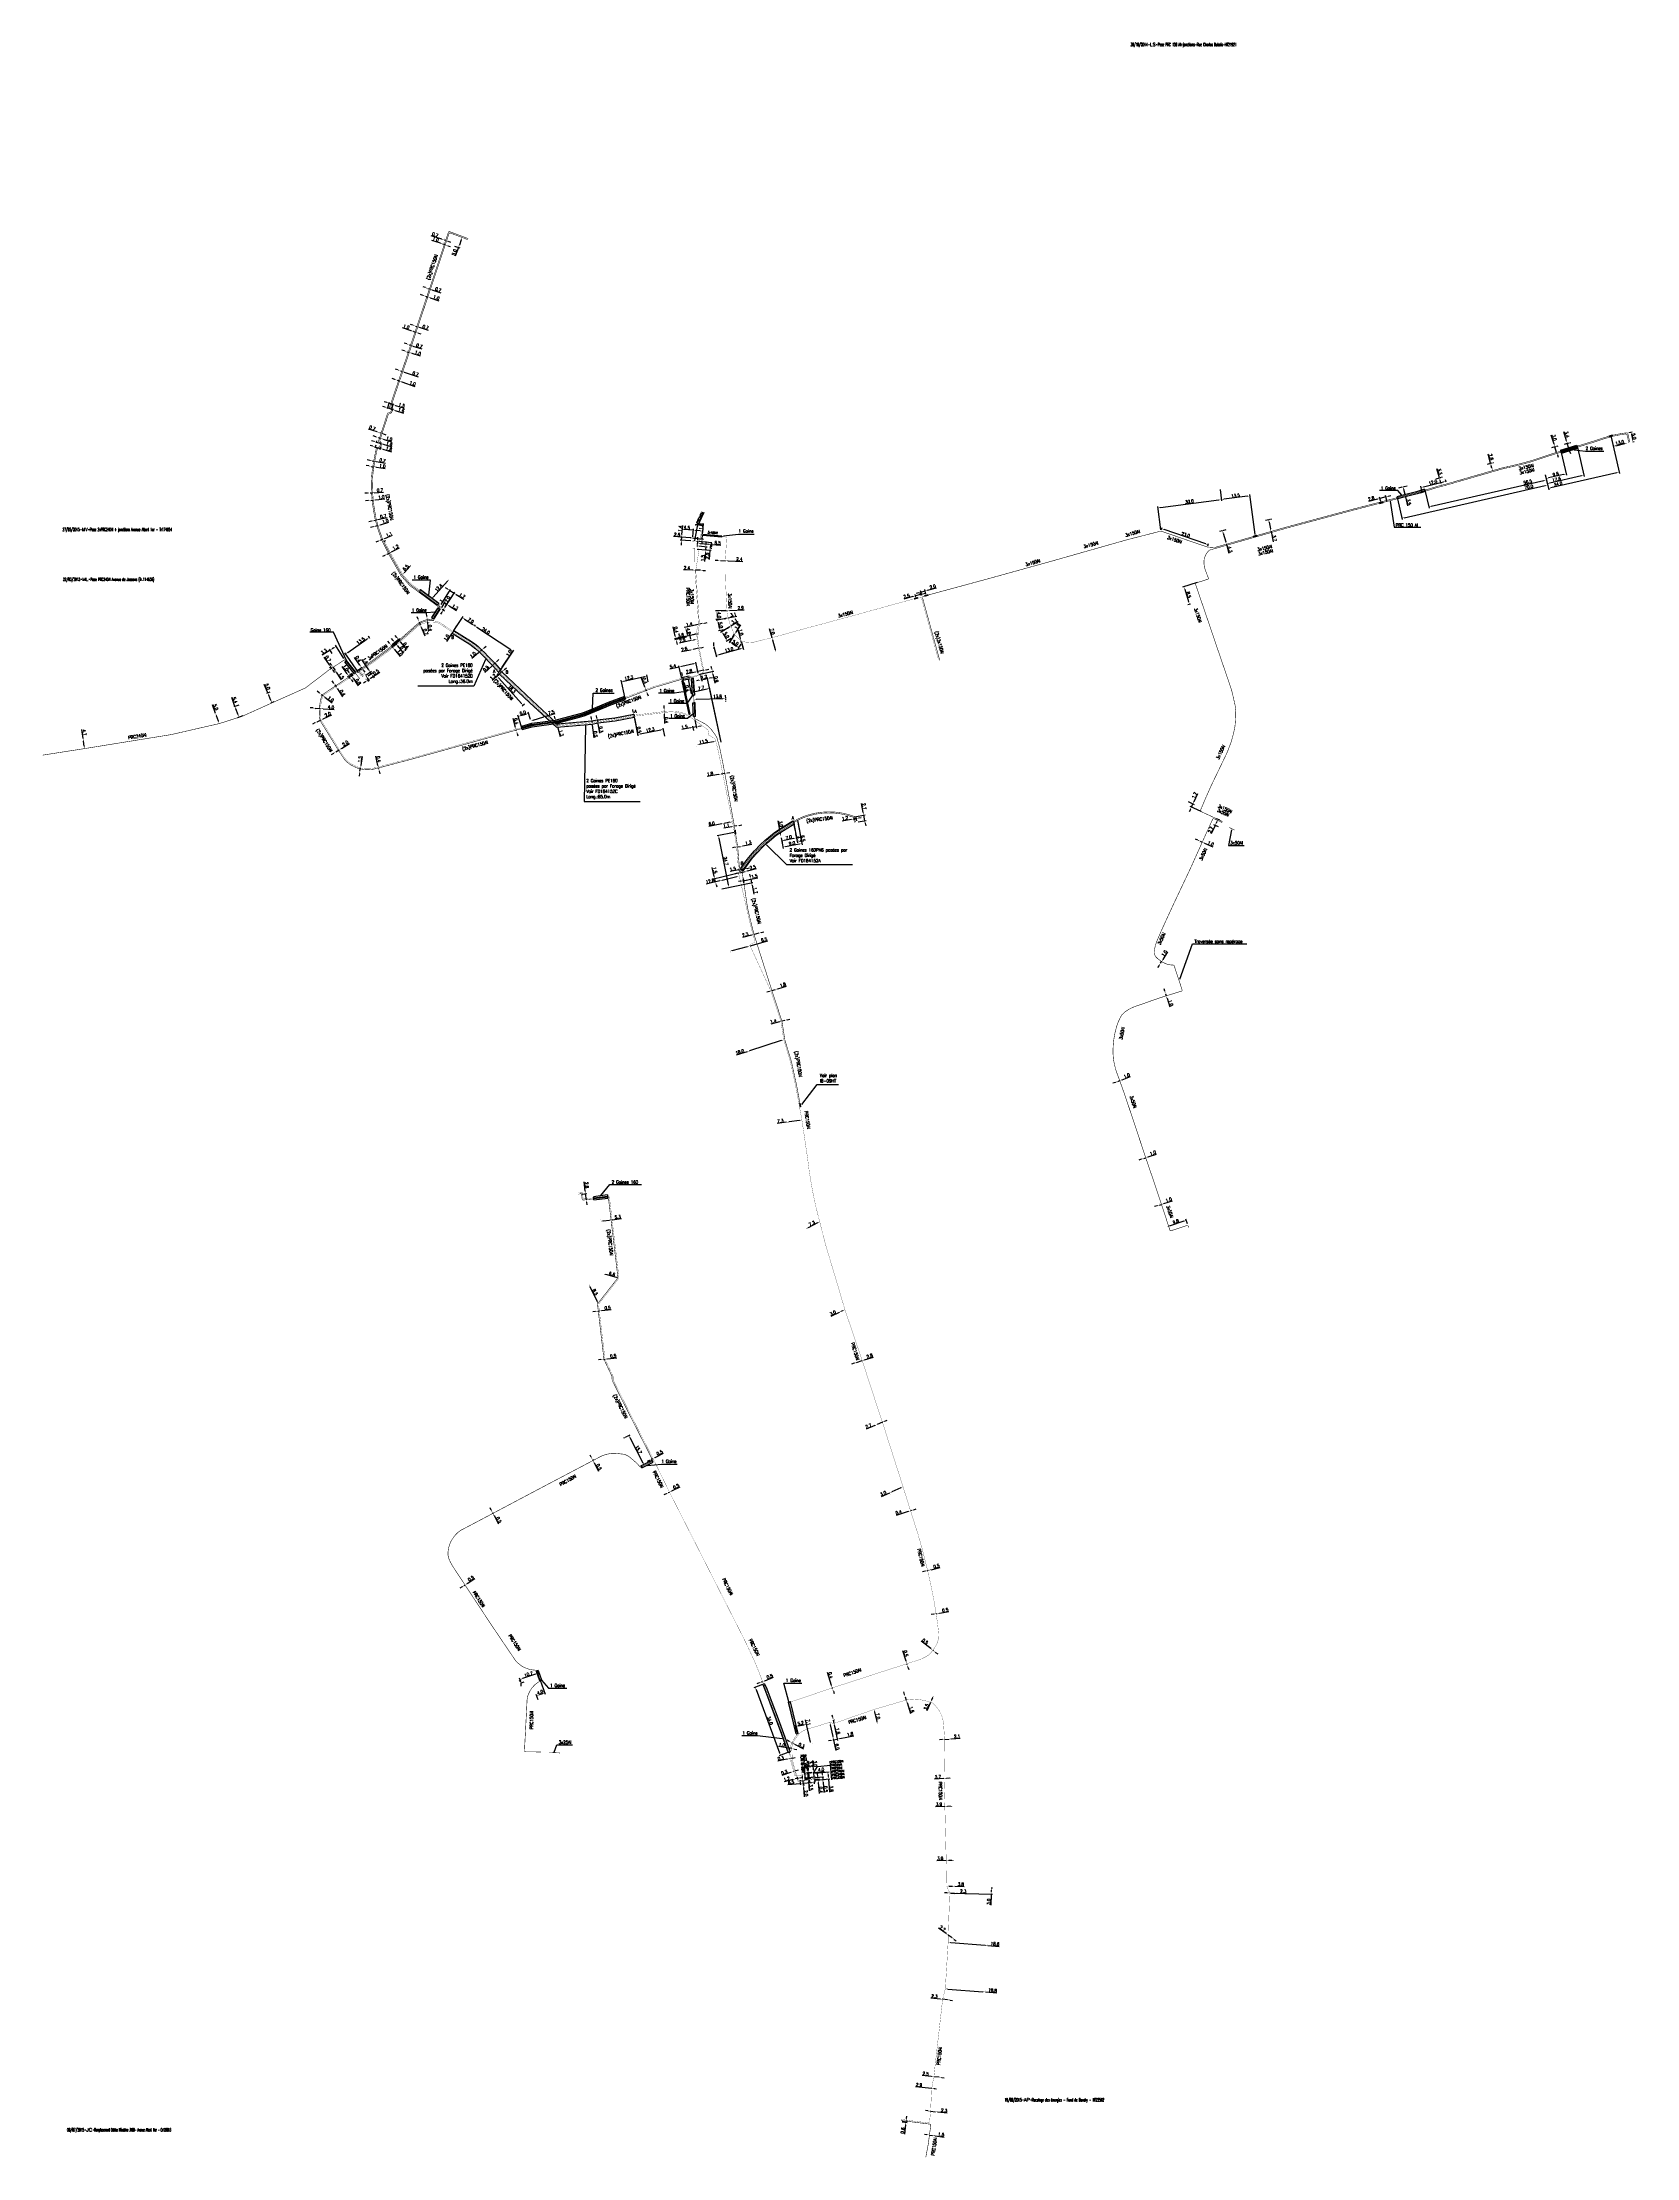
# Model space of a CAD drawing. Header units: millimetres. Extents: x 164000 to 164746, y 152000 to 152990.
import ezdxf
from ezdxf.enums import TextEntityAlignment as Align

# ---------------------------------------------------------------- set-up
doc = ezdxf.new("R2010")
doc.units = ezdxf.units.MM
doc.header["$PDMODE"] = 34
for name, pattern in [('CENTER', [50.8, 31.75, -6.35, 6.35, -6.35]), ('CENTER2', [28.575, 19.05, -3.175, 3.175, -3.175]), ('DASHED', [0.75, 0.5, -0.25])]:
    doc.linetypes.add(name, pattern=pattern)
doc.layers.get('0').update_dxf_attribs({"linetype": 'CONTINUOUS'})
doc.layers.get('Defpoints').update_dxf_attribs({"linetype": 'CONTINUOUS'})
for name, color, linetype in [('M_120', 5, 'M_ST_13'), ('M_300', 7, 'CONTINUOUS'), ('M_400', 7, 'CONTINUOUS'), ('M_910', 7, 'CONTINUOUS'), ('M_930', 7, 'CONTINUOUS')]:
    doc.layers.add(name, color=color, linetype=linetype)
doc.styles.get("Standard").update_dxf_attribs({"font": 'romans.shx', "width": 0.85})
doc.linetypes.add('M_ST_13', pattern='A,5,-0.3,["oo",Standard,S=1.5,R=0,X=0,Y=-0.5],-3', length=8.3)
doc.dimstyles.get("Standard").update_dxf_attribs({"dimtxt": 1.5, "dimasz": 1.2, "dimexe": 0.625, "dimexo": 0.625, "dimgap": 0.25, "dimtad": 1, "dimdec": 1, "dimzin": 0, "dimdsep": 46, "dimtxsty": 'Standard', "dimcen": -0.5, "dimadec": 0, "dimazin": 0, "dimtfac": 1, "dimtdec": 1, "dimtmove": 0, "dimatfit": 3, "dimfxl": 0, "dimtolj": 1, "dimtzin": 0, "dimarcsym": 0})

# ---------------------------------------------------------------- blocks, each defined once
blk = doc.blocks.new('*D0')
at = {"layer": 'Defpoints', "color": 0, "linetype": 'Continuous', "transparency": 16777216}
for p in [(164304.25, 152757.74), (164304.56, 152761.38), (164308.89, 152759.15)]:
    blk.add_point(p, dxfattribs=at)
at = {"layer": 'M_120', "color": 0, "linetype": 'Continuous', "lineweight": -2, "transparency": 16777216}
for p, q in [((164304.56, 152761.38), (164299.95, 152761.77)), ((164304.31, 152758.36), (164304.62, 152762)), ((164307.85, 152761.1), (164305.76, 152761.28)), ((164308.94, 152759.78), (164309.1, 152761.62))]:
    blk.add_line(p, q, dxfattribs=at)
at = {"layer": 'M_120', "color": 0, "linetype": 'Continuous', "transparency": 16777216}
for points in [[(164305.78, 152761.48), (164305.74, 152761.08), (164304.56, 152761.38)], [(164307.87, 152761.3), (164307.83, 152760.9), (164309.05, 152761)]]:
    blk.add_solid(points, dxfattribs=at)
at = {"layer": 'M_120', "color": 0, "linetype": 'Continuous', "transparency": 16777216, "insert": (164301.61, 152762.64), "char_height": 1.5, "attachment_point": 5, "rotation": 355.13549}
blk.add_mtext('\\A1;4.5', dxfattribs=at)
blk = doc.blocks.new('*D1')
at = {"layer": 'Defpoints', "color": 0, "linetype": 'Continuous', "transparency": 16777216}
for p in [(164304.25, 152757.74), (164308.74, 152757.36), (164308.99, 152759.14)]:
    blk.add_point(p, dxfattribs=at)
at = {"layer": 'M_120', "color": 0, "linetype": 'Continuous', "lineweight": -2, "transparency": 16777216}
for p, q in [((164308.99, 152760.35), (164309.35, 152764.52)), ((164304.88, 152757.69), (164309.36, 152757.31)), ((164308.37, 152759.2), (164308.27, 152759.21)), ((164308.64, 152756.16), (164308.53, 152754.97)), ((164308.74, 152757.36), (164308.89, 152759.15))]:
    blk.add_line(p, q, dxfattribs=at)
at = {"layer": 'M_120', "color": 0, "linetype": 'Continuous', "transparency": 16777216}
for points in [[(164308.44, 152756.18), (164308.83, 152756.15), (164308.74, 152757.36)], [(164308.79, 152760.37), (164309.19, 152760.33), (164308.89, 152759.15)]]:
    blk.add_solid(points, dxfattribs=at)
at = {"layer": 'M_120', "color": 0, "linetype": 'Continuous', "transparency": 16777216, "insert": (164308.22, 152763.12), "char_height": 1.5, "attachment_point": 5, "rotation": 85.13549}
blk.add_mtext('\\A1;1.8', dxfattribs=at)
blk = doc.blocks.new('*D2')
at = {"layer": 'Defpoints', "color": 0, "linetype": 'Continuous', "transparency": 16777216}
for p in [(164305.58, 152742.73), (164307.98, 152742.67), (164307.98, 152742.67)]:
    blk.add_point(p, dxfattribs=at)
at = {"layer": 'M_120', "color": 0, "linetype": 'Continuous', "lineweight": -2, "transparency": 16777216}
for p, q in [((164304.38, 152742.76), (164299.95, 152742.86)), ((164307.98, 152742.67), (164305.58, 152742.73)), ((164309.18, 152742.64), (164310.38, 152742.62))]:
    blk.add_line(p, q, dxfattribs=at)
at = {"layer": 'M_120', "color": 0, "linetype": 'Continuous', "transparency": 16777216}
for points in [[(164304.39, 152742.96), (164304.38, 152742.56), (164305.58, 152742.73)], [(164309.18, 152742.84), (164309.17, 152742.44), (164307.98, 152742.67)]]:
    blk.add_solid(points, dxfattribs=at)
at = {"layer": 'M_120', "color": 0, "linetype": 'Continuous', "transparency": 16777216, "insert": (164301.59, 152743.82), "char_height": 1.5, "attachment_point": 5, "rotation": 358.67168}
blk.add_mtext('\\A1;2.4', dxfattribs=at)
blk = doc.blocks.new('*D3')
at = {"layer": 'Defpoints', "color": 0, "linetype": 'Continuous', "transparency": 16777216}
for p in [(164306.74, 152695.27), (164309.48, 152695.87), (164307.03, 152693.94)]:
    blk.add_point(p, dxfattribs=at)
at = {"layer": 'M_120', "color": 0, "linetype": 'Continuous', "lineweight": -2, "transparency": 16777216}
for p, q in [((164306.9, 152694.55), (164306.61, 152695.88)), ((164309.48, 152695.87), (164306.74, 152695.27)), ((164310.65, 152696.12), (164311.82, 152696.37)), ((164305.57, 152695.02), (164301.29, 152694.09))]:
    blk.add_line(p, q, dxfattribs=at)
at = {"layer": 'M_120', "color": 0, "linetype": 'Continuous', "transparency": 16777216}
for points in [[(164305.52, 152695.21), (164305.61, 152694.82), (164306.74, 152695.27)], [(164310.61, 152696.32), (164310.69, 152695.92), (164309.48, 152695.87)]]:
    blk.add_solid(points, dxfattribs=at)
at = {"layer": 'M_120', "color": 0, "linetype": 'Continuous', "transparency": 16777216, "insert": (164302.63, 152695.4), "char_height": 1.5, "attachment_point": 5, "rotation": 12.24148}
blk.add_mtext('\\A1;2.8', dxfattribs=at)
blk = doc.blocks.new('*D4')
at = {"layer": 'Defpoints', "color": 0, "linetype": 'Continuous', "transparency": 16777216}
for p in [(164304.49, 152705.62), (164304.49, 152705.62), (164307.03, 152706.18)]:
    blk.add_point(p, dxfattribs=at)
at = {"layer": 'M_120', "color": 0, "linetype": 'Continuous', "lineweight": -2, "transparency": 16777216}
for p, q in [((164303.32, 152705.37), (164299.05, 152704.44)), ((164307.03, 152706.18), (164304.49, 152705.62)), ((164308.21, 152706.43), (164309.38, 152706.68))]:
    blk.add_line(p, q, dxfattribs=at)
at = {"layer": 'M_120', "color": 0, "linetype": 'Continuous', "transparency": 16777216}
for points in [[(164303.28, 152705.56), (164303.36, 152705.17), (164304.49, 152705.62)], [(164308.16, 152706.63), (164308.25, 152706.23), (164307.03, 152706.18)]]:
    blk.add_solid(points, dxfattribs=at)
at = {"layer": 'M_120', "color": 0, "linetype": 'Continuous', "transparency": 16777216, "insert": (164300.39, 152705.75), "char_height": 1.5, "attachment_point": 5, "rotation": 12.25337}
blk.add_mtext('\\A1;2.6', dxfattribs=at)
blk = doc.blocks.new('*D5')
at = {"layer": 'Defpoints', "color": 0, "linetype": 'Continuous', "transparency": 16777216}
for p in [(164307.45, 152717.41), (164301.96, 152711.52), (164301.96, 152711.52)]:
    blk.add_point(p, dxfattribs=at)
at = {"layer": 'M_120', "color": 0, "linetype": 'Continuous', "lineweight": -2, "transparency": 16777216}
for p, q in [((164306.84, 152717.28), (164300.38, 152715.88)), ((164301.24, 152714.84), (164301.71, 152712.69))]:
    blk.add_line(p, q, dxfattribs=at)
at = {"layer": 'M_120', "color": 0, "linetype": 'Continuous', "transparency": 16777216}
for points in [[(164301.44, 152714.88), (164301.05, 152714.8), (164300.99, 152716.01)], [(164301.91, 152712.73), (164301.51, 152712.65), (164301.96, 152711.52)]]:
    blk.add_solid(points, dxfattribs=at)
at = {"layer": 'M_120', "color": 0, "linetype": 'Continuous', "transparency": 16777216, "insert": (164302.41, 152714.18), "char_height": 1.5, "attachment_point": 5, "rotation": 282.25769}
blk.add_mtext('\\A1;4.6', dxfattribs=at)
blk = doc.blocks.new('*D6')
at = {"layer": 'Defpoints', "color": 0, "linetype": 'Continuous', "transparency": 16777216}
for p in [(164307.45, 152717.41), (164308.82, 152717.71), (164308.82, 152717.71)]:
    blk.add_point(p, dxfattribs=at)
at = {"layer": 'M_120', "color": 0, "linetype": 'Continuous', "lineweight": -2, "transparency": 16777216}
for p, q in [((164306.28, 152717.16), (164301.41, 152716.1)), ((164308.82, 152717.71), (164307.45, 152717.41)), ((164309.99, 152717.97), (164311.16, 152718.22))]:
    blk.add_line(p, q, dxfattribs=at)
at = {"layer": 'M_120', "color": 0, "linetype": 'Continuous', "transparency": 16777216}
for points in [[(164306.24, 152717.36), (164306.32, 152716.96), (164307.45, 152717.41)], [(164309.95, 152718.16), (164310.03, 152717.77), (164308.82, 152717.71)]]:
    blk.add_solid(points, dxfattribs=at)
at = {"layer": 'M_120', "color": 0, "linetype": 'Continuous', "transparency": 16777216, "insert": (164302.69, 152717.4), "char_height": 1.5, "attachment_point": 5, "rotation": 12.25769}
blk.add_mtext('\\A1;1.4', dxfattribs=at)
blk = doc.blocks.new('*D7')
at = {"layer": 'Defpoints', "color": 0, "linetype": 'Continuous', "transparency": 16777216}
for p in [(164296.5, 152710.33), (164301.96, 152711.52), (164306.78, 152712.97)]:
    blk.add_point(p, dxfattribs=at)
at = {"layer": 'M_300', "color": 0, "linetype": 'Continuous', "lineweight": -2, "transparency": 16777216}
for p, q in [((164296.16, 152711.89), (164295.22, 152716.22)), ((164306.17, 152712.84), (164295.8, 152710.59)), ((164301.35, 152711.38), (164295.89, 152710.2)), ((164296.5, 152710.33), (164296.42, 152710.72)), ((164296.75, 152709.16), (164297.01, 152707.98))]:
    blk.add_line(p, q, dxfattribs=at)
at = {"layer": 'M_300', "color": 0, "linetype": 'Continuous', "transparency": 16777216}
for points in [[(164296.36, 152711.93), (164295.96, 152711.85), (164296.42, 152710.72)], [(164296.95, 152709.2), (164296.56, 152709.11), (164296.5, 152710.33)]]:
    blk.add_solid(points, dxfattribs=at)
at = {"layer": 'M_300', "color": 0, "linetype": 'Continuous', "transparency": 16777216, "insert": (164296.54, 152714.86), "char_height": 1.5, "attachment_point": 5, "rotation": 282.25769}
blk.add_mtext('\\A1;0.4', dxfattribs=at)
blk = doc.blocks.new('*D8')
at = {"layer": 'Defpoints', "color": 0, "linetype": 'Continuous', "transparency": 16777216}
for p in [(164303.07, 152712.16), (164303.59, 152709.77), (164306.78, 152712.97)]:
    blk.add_point(p, dxfattribs=at)
at = {"layer": 'M_300', "color": 0, "linetype": 'Continuous', "lineweight": -2, "transparency": 16777216}
for p, q in [((164303.07, 152712.16), (164297.44, 152710.94)), ((164303.46, 152710.38), (164302.94, 152712.78)), ((164305.61, 152712.72), (164304.24, 152712.42))]:
    blk.add_line(p, q, dxfattribs=at)
at = {"layer": 'M_300', "color": 0, "linetype": 'Continuous', "transparency": 16777216}
for points in [[(164304.2, 152712.62), (164304.29, 152712.22), (164303.07, 152712.16)], [(164305.57, 152712.91), (164305.65, 152712.52), (164306.78, 152712.97)]]:
    blk.add_solid(points, dxfattribs=at)
at = {"layer": 'M_300', "color": 0, "linetype": 'Continuous', "transparency": 16777216, "insert": (164298.78, 152712.26), "char_height": 1.5, "attachment_point": 5, "rotation": 12.25769}
blk.add_mtext('\\A1;3.8', dxfattribs=at)
blk = doc.blocks.new('*D9')
at = {"layer": 'Defpoints', "color": 0, "linetype": 'Continuous', "transparency": 16777216}
for p in [(164303.59, 152709.77), (164303.59, 152709.77), (164306.43, 152710.39)]:
    blk.add_point(p, dxfattribs=at)
at = {"layer": 'M_120', "color": 0, "linetype": 'Continuous', "lineweight": -2, "transparency": 16777216}
for p, q in [((164303.59, 152709.77), (164298.21, 152708.6)), ((164305.25, 152710.13), (164304.76, 152710.03))]:
    blk.add_line(p, q, dxfattribs=at)
at = {"layer": 'M_120', "color": 0, "linetype": 'Continuous', "transparency": 16777216}
for points in [[(164304.72, 152710.22), (164304.81, 152709.83), (164303.59, 152709.77)], [(164305.21, 152710.33), (164305.3, 152709.94), (164306.43, 152710.39)]]:
    blk.add_solid(points, dxfattribs=at)
at = {"layer": 'M_120', "color": 0, "linetype": 'Continuous', "transparency": 16777216, "insert": (164299.51, 152709.91), "char_height": 1.5, "attachment_point": 5, "rotation": 12.25769}
blk.add_mtext('\\A1;2.9', dxfattribs=at)
blk = doc.blocks.new('*D10')
at = {"layer": 'Defpoints', "color": 0, "linetype": 'Continuous', "transparency": 16777216}
for p in [(164314.1, 152707.38), (164326.97, 152709.59), (164315.32, 152702.83)]:
    blk.add_point(p, dxfattribs=at)
at = {"layer": 'M_120', "color": 0, "linetype": 'Continuous', "lineweight": -2, "transparency": 16777216}
for p, q in [((164314.26, 152706.78), (164315.49, 152702.23)), ((164326.72, 152705.89), (164316.48, 152703.14)), ((164327.13, 152708.98), (164328.04, 152705.6))]:
    blk.add_line(p, q, dxfattribs=at)
at = {"layer": 'M_120', "color": 0, "linetype": 'Continuous', "transparency": 16777216}
for points in [[(164326.67, 152706.09), (164326.77, 152705.7), (164327.88, 152706.21)], [(164316.43, 152703.34), (164316.54, 152702.95), (164315.32, 152702.83)]]:
    blk.add_solid(points, dxfattribs=at)
at = {"layer": 'M_120', "color": 0, "linetype": 'Continuous', "transparency": 16777216, "insert": (164321.34, 152705.48), "char_height": 1.5, "attachment_point": 5, "rotation": 15.04514}
blk.add_mtext('\\A1;13.0', dxfattribs=at)
blk = doc.blocks.new('*D11')
at = {"layer": 'Defpoints', "color": 0, "linetype": 'Continuous', "transparency": 16777216}
for p in [(164317.28, 152747.2), (164317.28, 152747.2), (164319.67, 152747.12)]:
    blk.add_point(p, dxfattribs=at)
at = {"layer": 'M_120', "color": 0, "linetype": 'Continuous', "lineweight": -2, "transparency": 16777216}
for p, q in [((164316.08, 152747.24), (164314.88, 152747.28)), ((164317.28, 152747.2), (164319.67, 152747.12)), ((164320.87, 152747.09), (164327.76, 152746.86))]:
    blk.add_line(p, q, dxfattribs=at)
at = {"layer": 'M_120', "color": 0, "linetype": 'Continuous', "transparency": 16777216}
for points in [[(164316.08, 152747.44), (164316.07, 152747.04), (164317.28, 152747.2)], [(164320.88, 152747.29), (164320.87, 152746.89), (164319.67, 152747.12)]]:
    blk.add_solid(points, dxfattribs=at)
at = {"layer": 'M_120', "color": 0, "linetype": 'Continuous', "transparency": 16777216, "insert": (164326.18, 152747.91), "char_height": 1.5, "attachment_point": 5, "rotation": 358.12593}
blk.add_mtext('\\A1;2.4', dxfattribs=at)
blk = doc.blocks.new('*D12')
at = {"layer": 'Defpoints', "color": 0, "linetype": 'Continuous', "transparency": 16777216}
for p in [(164341.47, 152711.1), (164343.36, 152704.37), (164343.36, 152704.37)]:
    blk.add_point(p, dxfattribs=at)
at = {"layer": 'M_120', "color": 0, "linetype": 'Continuous', "lineweight": -2, "transparency": 16777216}
for p, q in [((164341.47, 152711.1), (164340.28, 152715.31)), ((164343.04, 152705.52), (164341.79, 152709.95))]:
    blk.add_line(p, q, dxfattribs=at)
at = {"layer": 'M_120', "color": 0, "linetype": 'Continuous', "transparency": 16777216}
for points in [[(164341.98, 152710), (164341.6, 152709.89), (164341.47, 152711.1)], [(164343.23, 152705.57), (164342.85, 152705.47), (164343.36, 152704.37)]]:
    blk.add_solid(points, dxfattribs=at)
at = {"layer": 'M_120', "color": 0, "linetype": 'Continuous', "transparency": 16777216, "insert": (164341.68, 152714.06), "char_height": 1.5, "attachment_point": 5, "rotation": 285.70864}
blk.add_mtext('\\A1;7.0', dxfattribs=at)
blk = doc.blocks.new('*D13')
at = {"layer": 'Defpoints', "color": 0, "linetype": 'Continuous', "transparency": 16777216}
for p in [(164326.97, 152709.59), (164327.23, 152708.62), (164327.23, 152708.62)]:
    blk.add_point(p, dxfattribs=at)
at = {"layer": 'M_120', "color": 0, "linetype": 'Continuous', "lineweight": -2, "transparency": 16777216}
for p, q in [((164326.66, 152710.75), (164325.57, 152714.79)), ((164327.23, 152708.62), (164326.97, 152709.59)), ((164327.54, 152707.46), (164327.85, 152706.3))]:
    blk.add_line(p, q, dxfattribs=at)
at = {"layer": 'M_120', "color": 0, "linetype": 'Continuous', "transparency": 16777216}
for points in [[(164326.85, 152710.8), (164326.47, 152710.7), (164326.97, 152709.59)], [(164327.73, 152707.52), (164327.35, 152707.41), (164327.23, 152708.62)]]:
    blk.add_solid(points, dxfattribs=at)
at = {"layer": 'M_120', "color": 0, "linetype": 'Continuous', "transparency": 16777216, "insert": (164326.92, 152713.61), "char_height": 1.5, "attachment_point": 5, "rotation": 285.04514}
blk.add_mtext('\\A1;1.0', dxfattribs=at)
blk = doc.blocks.new('*D14')
at = {"layer": 'Defpoints', "color": 0, "linetype": 'Continuous', "transparency": 16777216}
for p in [(164323.95, 152712.73), (164325.86, 152706.54), (164327.23, 152708.62)]:
    blk.add_point(p, dxfattribs=at)
at = {"layer": 'M_120', "color": 0, "linetype": 'Continuous', "lineweight": -2, "transparency": 16777216}
for p, q in [((164323.6, 152712.21), (164321.34, 152708.76)), ((164322.68, 152708.63), (164324.86, 152707.2)), ((164326.89, 152708.1), (164325.52, 152706.02))]:
    blk.add_line(p, q, dxfattribs=at)
at = {"layer": 'M_120', "color": 0, "linetype": 'Continuous', "transparency": 16777216}
for points in [[(164322.79, 152708.79), (164322.57, 152708.46), (164321.68, 152709.29)], [(164324.97, 152707.37), (164324.75, 152707.03), (164325.86, 152706.54)]]:
    blk.add_solid(points, dxfattribs=at)
at = {"layer": 'M_120', "color": 0, "linetype": 'Continuous', "transparency": 16777216, "insert": (164324.32, 152708.75), "char_height": 1.5, "attachment_point": 5, "rotation": 326.66796}
blk.add_mtext('\\A1;5.0', dxfattribs=at)
blk = doc.blocks.new('*D15')
at = {"layer": 'Defpoints', "color": 0, "linetype": 'Continuous', "transparency": 16777216}
for p in [(164322.9, 152711.15), (164322.9, 152711.15), (164323.95, 152712.73)]:
    blk.add_point(p, dxfattribs=at)
at = {"layer": 'M_120', "color": 0, "linetype": 'Continuous', "lineweight": -2, "transparency": 16777216}
for p, q in [((164324.61, 152713.74), (164326.88, 152717.18)), ((164322.24, 152710.14), (164321.59, 152709.14)), ((164322.9, 152711.15), (164323.95, 152712.73))]:
    blk.add_line(p, q, dxfattribs=at)
at = {"layer": 'M_120', "color": 0, "linetype": 'Continuous', "transparency": 16777216}
for points in [[(164322.08, 152710.25), (164322.41, 152710.03), (164322.9, 152711.15)], [(164324.44, 152713.85), (164324.77, 152713.63), (164323.95, 152712.73)]]:
    blk.add_solid(points, dxfattribs=at)
at = {"layer": 'M_120', "color": 0, "linetype": 'Continuous', "transparency": 16777216, "insert": (164325.24, 152716.51), "char_height": 1.5, "attachment_point": 5, "rotation": 56.66796}
blk.add_mtext('\\A1;1.9', dxfattribs=at)
blk = doc.blocks.new('*D16')
at = {"layer": 'Defpoints', "color": 0, "linetype": 'Continuous', "transparency": 16777216}
for p in [(164322.21, 152716.63), (164320.56, 152709.66), (164322.9, 152711.15)]:
    blk.add_point(p, dxfattribs=at)
at = {"layer": 'M_120', "color": 0, "linetype": 'Continuous', "lineweight": -2, "transparency": 16777216}
for p, q in [((164321.68, 152716.29), (164317.35, 152713.54)), ((164318.52, 152712.86), (164319.92, 152710.67)), ((164322.38, 152710.81), (164320.04, 152709.32))]:
    blk.add_line(p, q, dxfattribs=at)
at = {"layer": 'M_120', "color": 0, "linetype": 'Continuous', "transparency": 16777216}
for points in [[(164318.69, 152712.97), (164318.36, 152712.76), (164317.88, 152713.88)], [(164320.09, 152710.78), (164319.75, 152710.56), (164320.56, 152709.66)]]:
    blk.add_solid(points, dxfattribs=at)
at = {"layer": 'M_120', "color": 0, "linetype": 'Continuous', "transparency": 16777216, "insert": (164320.07, 152712.3), "char_height": 1.5, "attachment_point": 5, "rotation": 302.46061}
blk.add_mtext('\\A1;5.0', dxfattribs=at)
blk = doc.blocks.new('*D17')
at = {"layer": 'Defpoints', "color": 0, "linetype": 'Continuous', "transparency": 16777216}
for p in [(164319.59, 152714.96), (164319.59, 152714.96), (164322.21, 152716.63)]:
    blk.add_point(p, dxfattribs=at)
at = {"layer": 'M_120', "color": 0, "linetype": 'Continuous', "lineweight": -2, "transparency": 16777216}
for p, q in [((164320.6, 152715.61), (164321.19, 152715.98)), ((164322.21, 152716.63), (164325.59, 152718.78))]:
    blk.add_line(p, q, dxfattribs=at)
at = {"layer": 'M_120', "color": 0, "linetype": 'Continuous', "transparency": 16777216}
for points in [[(164320.5, 152715.78), (164320.71, 152715.44), (164319.59, 152714.96)], [(164321.09, 152716.15), (164321.3, 152715.81), (164322.21, 152716.63)]]:
    blk.add_solid(points, dxfattribs=at)
at = {"layer": 'M_120', "color": 0, "linetype": 'Continuous', "transparency": 16777216, "insert": (164323.87, 152718.87), "char_height": 1.5, "attachment_point": 5, "rotation": 32.46061}
blk.add_mtext('\\A1;3.1', dxfattribs=at)
blk = doc.blocks.new('*D18')
at = {"layer": 'Defpoints', "color": 0, "linetype": 'Continuous', "transparency": 16777216}
for p in [(164319.59, 152714.96), (164321, 152720.38), (164316.97, 152714.4)]:
    blk.add_point(p, dxfattribs=at)
at = {"layer": 'M_120', "color": 0, "linetype": 'Continuous', "lineweight": -2, "transparency": 16777216}
for p, q in [((164320.38, 152720.25), (164315.32, 152719.16)), ((164316.18, 152718.12), (164316.72, 152715.58)), ((164318.98, 152714.83), (164316.36, 152714.27))]:
    blk.add_line(p, q, dxfattribs=at)
at = {"layer": 'M_120', "color": 0, "linetype": 'Continuous', "transparency": 16777216}
for points in [[(164316.38, 152718.16), (164315.98, 152718.08), (164315.93, 152719.29)], [(164316.92, 152715.62), (164316.53, 152715.54), (164316.97, 152714.4)]]:
    blk.add_solid(points, dxfattribs=at)
at = {"layer": 'M_120', "color": 0, "linetype": 'Continuous', "transparency": 16777216, "insert": (164317.43, 152717.06), "char_height": 1.5, "attachment_point": 5, "rotation": 282.06393}
blk.add_mtext('\\A1;5.0', dxfattribs=at)
blk = doc.blocks.new('*D19')
at = {"layer": 'Defpoints', "color": 0, "linetype": 'Continuous', "transparency": 16777216}
for p in [(164317.96, 152719.73), (164317.96, 152719.73), (164321, 152720.38)]:
    blk.add_point(p, dxfattribs=at)
at = {"layer": 'M_120', "color": 0, "linetype": 'Continuous', "lineweight": -2, "transparency": 16777216}
for p, q in [((164319.14, 152719.98), (164319.82, 152720.13)), ((164321, 152720.38), (164324.91, 152721.21))]:
    blk.add_line(p, q, dxfattribs=at)
at = {"layer": 'M_120', "color": 0, "linetype": 'Continuous', "transparency": 16777216}
for points in [[(164319.1, 152720.18), (164319.18, 152719.78), (164317.96, 152719.73)], [(164319.78, 152720.32), (164319.86, 152719.93), (164321, 152720.38)]]:
    blk.add_solid(points, dxfattribs=at)
at = {"layer": 'M_120', "color": 0, "linetype": 'Continuous', "transparency": 16777216, "insert": (164323.33, 152721.9), "char_height": 1.5, "attachment_point": 5, "rotation": 12.06393}
blk.add_mtext('\\A1;3.1', dxfattribs=at)
blk = doc.blocks.new('*D20')
at = {"layer": 'Defpoints', "color": 0, "linetype": 'Continuous', "transparency": 16777216}
for p in [(164315.83, 152719.65), (164317.96, 152719.73), (164320.51, 152723.82)]:
    blk.add_point(p, dxfattribs=at)
at = {"layer": 'M_120', "color": 0, "linetype": 'Continuous', "lineweight": -2, "transparency": 16777216}
for p, q in [((164319.88, 152723.8), (164315.06, 152723.63)), ((164317.34, 152719.71), (164315.2, 152719.63)), ((164315.73, 152722.45), (164315.78, 152720.85))]:
    blk.add_line(p, q, dxfattribs=at)
at = {"layer": 'M_120', "color": 0, "linetype": 'Continuous', "transparency": 16777216}
for points in [[(164315.93, 152722.46), (164315.53, 152722.44), (164315.68, 152723.65)], [(164315.98, 152720.86), (164315.58, 152720.84), (164315.83, 152719.65)]]:
    blk.add_solid(points, dxfattribs=at)
at = {"layer": 'M_120', "color": 0, "linetype": 'Continuous', "transparency": 16777216, "insert": (164316.75, 152721.7), "char_height": 1.5, "attachment_point": 5, "rotation": 272.04997}
blk.add_mtext('\\A1;4.0', dxfattribs=at)
blk = doc.blocks.new('*D21')
at = {"layer": 'Defpoints', "color": 0, "linetype": 'Continuous', "transparency": 16777216}
for p in [(164317.61, 152723.72), (164317.61, 152723.72), (164320.51, 152723.82)]:
    blk.add_point(p, dxfattribs=at)
at = {"layer": 'M_120', "color": 0, "linetype": 'Continuous', "lineweight": -2, "transparency": 16777216}
for p, q in [((164316.41, 152723.68), (164315.21, 152723.63)), ((164317.61, 152723.72), (164320.51, 152723.82)), ((164321.71, 152723.87), (164328.36, 152724.1))]:
    blk.add_line(p, q, dxfattribs=at)
at = {"layer": 'M_120', "color": 0, "linetype": 'Continuous', "transparency": 16777216}
for points in [[(164316.4, 152723.88), (164316.42, 152723.48), (164317.61, 152723.72)], [(164321.7, 152724.07), (164321.71, 152723.67), (164320.51, 152723.82)]]:
    blk.add_solid(points, dxfattribs=at)
at = {"layer": 'M_120', "color": 0, "linetype": 'Continuous', "transparency": 16777216, "insert": (164326.77, 152725.05), "char_height": 1.5, "attachment_point": 5, "rotation": 2.04997}
blk.add_mtext('\\A1;2.9', dxfattribs=at)
blk = doc.blocks.new('M_300_03')
at = {"color": 0, "linetype": 'Continuous'}
blk.add_solid([(-1, 0.375), (-1, -0.375), (1, 0.375), (1, -0.375)], dxfattribs=at)
at = {"color": 0, "linetype": 'Continuous', "width": 0.75, "flags": 3}
for tag, p in [('DEF_COUP', (0, -7.5)), ('DEF_TYPE', (0, -10)), ('DEF_LEG', (0, -5))]:
    blk.add_attdef(tag, text='', height=1.2, dxfattribs=at).set_placement(p, align=Align.MIDDLE)
blk = doc.blocks.new('*D23')
at = {"layer": 'Defpoints', "color": 0, "linetype": 'Continuous', "transparency": 16777216}
for p in [(164313.52, 152695.35), (164307.03, 152693.94), (164307.87, 152694.04)]:
    blk.add_point(p, dxfattribs=at)
at = {"layer": 'M_300', "color": 0, "linetype": 'Continuous', "lineweight": -2, "transparency": 16777216}
for p, q in [((164307.64, 152694.07), (164314.13, 152695.48)), ((164308.48, 152694.18), (164314.15, 152695.41)), ((164313.27, 152696.52), (164313.01, 152697.69)), ((164313.52, 152695.35), (164313.54, 152695.28)), ((164313.79, 152694.1), (164314.71, 152689.89))]:
    blk.add_line(p, q, dxfattribs=at)
at = {"layer": 'M_300', "color": 0, "linetype": 'Continuous', "transparency": 16777216}
for points in [[(164313.46, 152696.56), (164313.07, 152696.48), (164313.52, 152695.35)], [(164313.99, 152694.15), (164313.6, 152694.06), (164313.54, 152695.28)]]:
    blk.add_solid(points, dxfattribs=at)
at = {"layer": 'M_300', "color": 0, "linetype": 'Continuous', "transparency": 16777216, "insert": (164315.35, 152691.62), "char_height": 1.5, "attachment_point": 5, "rotation": 282.24148}
blk.add_mtext('\\A1;0.9', dxfattribs=at)
blk = doc.blocks.new('*D24')
at = {"layer": 'Defpoints', "color": 0, "linetype": 'Continuous', "transparency": 16777216}
for p in [(164304.51, 152669.15), (164304.92, 152667.09), (164305.22, 152673.28)]:
    blk.add_point(p, dxfattribs=at)
at = {"layer": 'M_120', "color": 0, "linetype": 'Continuous', "lineweight": -2, "transparency": 16777216}
for p, q in [((164303.33, 152668.91), (164299.22, 152668.1)), ((164304.8, 152667.7), (164304.39, 152669.76)), ((164305.98, 152669.44), (164304.51, 152669.15)), ((164305.34, 152672.67), (164306.1, 152668.82)), ((164307.16, 152669.67), (164308.34, 152669.9))]:
    blk.add_line(p, q, dxfattribs=at)
at = {"layer": 'M_120', "color": 0, "linetype": 'Continuous', "transparency": 16777216}
for points in [[(164303.29, 152669.11), (164303.37, 152668.72), (164304.51, 152669.15)], [(164307.12, 152669.87), (164307.2, 152669.47), (164305.98, 152669.44)]]:
    blk.add_solid(points, dxfattribs=at)
at = {"layer": 'M_120', "color": 0, "linetype": 'Continuous', "transparency": 16777216, "insert": (164300.5, 152669.37), "char_height": 1.5, "attachment_point": 5, "rotation": 11.19265}
blk.add_mtext('\\A1;1.5', dxfattribs=at)
blk = doc.blocks.new('*D25')
at = {"layer": 'Defpoints', "color": 0, "linetype": 'Continuous', "transparency": 16777216}
for p in [(164290.99, 152676.97), (164290.99, 152676.97), (164291, 152676.57)]:
    blk.add_point(p, dxfattribs=at)
at = {"layer": 'M_120', "color": 0, "linetype": 'Continuous', "lineweight": -2, "transparency": 16777216}
for p, q in [((164290.95, 152678.17), (164290.91, 152679.37)), ((164290.99, 152676.97), (164291, 152676.57)), ((164291.04, 152675.37), (164291.18, 152670.94))]:
    blk.add_line(p, q, dxfattribs=at)
at = {"layer": 'M_120', "color": 0, "linetype": 'Continuous', "transparency": 16777216}
for points in [[(164291.15, 152678.18), (164290.75, 152678.16), (164290.99, 152676.97)], [(164291.24, 152675.38), (164290.84, 152675.36), (164291, 152676.57)]]:
    blk.add_solid(points, dxfattribs=at)
at = {"layer": 'M_120', "color": 0, "linetype": 'Continuous', "transparency": 16777216, "insert": (164292.13, 152672.59), "char_height": 1.5, "attachment_point": 5, "rotation": 271.84404}
blk.add_mtext('\\A1;0.4', dxfattribs=at)
blk = doc.blocks.new('*D26')
at = {"layer": 'Defpoints', "color": 0, "linetype": 'Continuous', "transparency": 16777216}
for p in [(164305.9, 152699.13), (164299.3, 152691.4), (164307.03, 152693.94)]:
    blk.add_point(p, dxfattribs=at)
at = {"layer": 'M_120', "color": 0, "linetype": 'Continuous', "lineweight": -2, "transparency": 16777216}
for p, q in [((164298, 152697.41), (164293.66, 152696.47)), ((164299.17, 152692.01), (164297.86, 152698.02)), ((164304.73, 152698.87), (164299.17, 152697.67)), ((164306.9, 152694.55), (164305.77, 152699.74))]:
    blk.add_line(p, q, dxfattribs=at)
at = {"layer": 'M_120', "color": 0, "linetype": 'Continuous', "transparency": 16777216}
for points in [[(164299.13, 152697.86), (164299.21, 152697.47), (164298, 152697.41)], [(164304.69, 152699.07), (164304.77, 152698.68), (164305.9, 152699.13)]]:
    blk.add_solid(points, dxfattribs=at)
at = {"layer": 'M_120', "color": 0, "linetype": 'Continuous', "transparency": 16777216, "insert": (164295.03, 152697.79), "char_height": 1.5, "attachment_point": 5, "rotation": 12.24148}
blk.add_mtext('\\A1;5.4', dxfattribs=at)
blk = doc.blocks.new('*D27')
at = {"layer": 'Defpoints', "color": 0, "linetype": 'Continuous', "transparency": 16777216}
for p in [(164300.01, 152691.16), (164303.3, 152693.21), (164303.58, 152691.94)]:
    blk.add_point(p, dxfattribs=at)
at = {"layer": 'M_120', "color": 0, "linetype": 'Continuous', "lineweight": -2, "transparency": 16777216}
for p, q in [((164302.69, 152693.07), (164299.12, 152692.3)), ((164299.48, 152693.6), (164299.22, 152694.78)), ((164302.97, 152691.8), (164299.4, 152691.03)), ((164299.73, 152692.43), (164300.01, 152691.16)), ((164300.26, 152689.99), (164301.2, 152685.66))]:
    blk.add_line(p, q, dxfattribs=at)
at = {"layer": 'M_120', "color": 0, "linetype": 'Continuous', "transparency": 16777216}
for points in [[(164299.67, 152693.65), (164299.28, 152693.56), (164299.73, 152692.43)], [(164300.46, 152690.03), (164300.06, 152689.95), (164300.01, 152691.16)]]:
    blk.add_solid(points, dxfattribs=at)
at = {"layer": 'M_120', "color": 0, "linetype": 'Continuous', "transparency": 16777216, "insert": (164301.83, 152687.45), "char_height": 1.5, "attachment_point": 5, "rotation": 282.24148}
blk.add_mtext('\\A1;0.4', dxfattribs=at)
blk = doc.blocks.new('*D28')
at = {"layer": 'Defpoints', "color": 0, "linetype": 'Continuous', "transparency": 16777216}
for p in [(164304.87, 152682.33), (164319.61, 152682.7), (164319.61, 152682.7)]:
    blk.add_point(p, dxfattribs=at)
at = {"layer": 'M_120', "color": 0, "linetype": 'Continuous', "lineweight": -2, "transparency": 16777216}
blk.add_line((164306.07, 152682.36), (164318.41, 152682.67), dxfattribs=at)
at = {"layer": 'M_120', "color": 0, "linetype": 'Continuous', "transparency": 16777216}
for points in [[(164306.06, 152682.56), (164306.07, 152682.16), (164304.87, 152682.33)], [(164318.41, 152682.87), (164318.42, 152682.47), (164319.61, 152682.7)]]:
    blk.add_solid(points, dxfattribs=at)
at = {"layer": 'M_120', "color": 0, "linetype": 'Continuous', "transparency": 16777216, "insert": (164315.91, 152683.61), "char_height": 1.5, "attachment_point": 5, "rotation": 1.44401}
blk.add_mtext('\\A1;13.8', dxfattribs=at)
blk = doc.blocks.new('*D29')
at = {"layer": 'Defpoints', "color": 0, "linetype": 'Continuous', "transparency": 16777216}
for p in [(164276.85, 152674.63), (164290.65, 152668.25), (164291.41, 152664.42)]:
    blk.add_point(p, dxfattribs=at)
at = {"layer": 'M_400', "color": 0, "linetype": 'Continuous', "lineweight": -2, "transparency": 16777216}
for p, q in [((164276.97, 152674.01), (164278.71, 152665.25)), ((164279.76, 152666.09), (164289.47, 152668.02)), ((164291.29, 152665.03), (164290.53, 152668.86))]:
    blk.add_line(p, q, dxfattribs=at)
at = {"layer": 'M_400', "color": 0, "linetype": 'Continuous', "transparency": 16777216}
for points in [[(164279.72, 152666.29), (164279.8, 152665.9), (164278.59, 152665.86)], [(164289.44, 152668.21), (164289.51, 152667.82), (164290.65, 152668.25)]]:
    blk.add_solid(points, dxfattribs=at)
at = {"layer": 'M_400', "color": 0, "linetype": 'Continuous', "transparency": 16777216, "insert": (164284.42, 152668.04), "char_height": 1.5, "attachment_point": 5, "rotation": 11.19267}
blk.add_mtext('\\A1;12.3', dxfattribs=at)
blk = doc.blocks.new('*D30')
at = {"layer": 'Defpoints', "color": 0, "linetype": 'Continuous', "transparency": 16777216}
for p in [(164282.37, 152686.86), (164282.65, 152686.11), (164282.65, 152686.11)]:
    blk.add_point(p, dxfattribs=at)
at = {"layer": 'M_120', "color": 0, "linetype": 'Continuous', "lineweight": -2, "transparency": 16777216}
for p, q in [((164281.94, 152687.98), (164280.36, 152692.12)), ((164282.65, 152686.11), (164282.37, 152686.86)), ((164283.08, 152684.99), (164283.51, 152683.87))]:
    blk.add_line(p, q, dxfattribs=at)
at = {"layer": 'M_120', "color": 0, "linetype": 'Continuous', "transparency": 16777216}
for points in [[(164282.13, 152688.05), (164281.75, 152687.91), (164282.37, 152686.86)], [(164283.27, 152685.06), (164282.9, 152684.92), (164282.65, 152686.11)]]:
    blk.add_solid(points, dxfattribs=at)
at = {"layer": 'M_120', "color": 0, "linetype": 'Continuous', "transparency": 16777216, "insert": (164281.87, 152690.97), "char_height": 1.5, "attachment_point": 5, "rotation": 290.90496}
blk.add_mtext('\\A1;0.4', dxfattribs=at)
blk = doc.blocks.new('*D31')
at = {"layer": 'Defpoints', "color": 0, "linetype": 'Continuous', "transparency": 16777216}
for p in [(164282.95, 152693.2), (164283.68, 152689.88), (164272.62, 152682.87)]:
    blk.add_point(p, dxfattribs=at)
at = {"layer": 'M_400', "color": 0, "linetype": 'Continuous', "lineweight": -2, "transparency": 16777216}
for p, q in [((164272.49, 152683.48), (164270.8, 152691.19)), ((164272.11, 152690.84), (164281.78, 152692.95)), ((164283.55, 152690.49), (164282.82, 152693.81))]:
    blk.add_line(p, q, dxfattribs=at)
at = {"layer": 'M_400', "color": 0, "linetype": 'Continuous', "transparency": 16777216}
for points in [[(164272.07, 152691.03), (164272.15, 152690.64), (164270.94, 152690.58)], [(164281.74, 152693.14), (164281.82, 152692.75), (164282.95, 152693.2)]]:
    blk.add_solid(points, dxfattribs=at)
at = {"layer": 'M_400', "color": 0, "linetype": 'Continuous', "transparency": 16777216, "insert": (164274.42, 152692.36), "char_height": 1.5, "attachment_point": 5, "rotation": 12.32097}
blk.add_mtext('\\A1;12.3', dxfattribs=at)
blk = doc.blocks.new('*D32')
at = {"layer": 'Defpoints', "color": 0, "linetype": 'Continuous', "transparency": 16777216}
for p in [(164276.75, 152675.12), (164276.75, 152675.12), (164276.85, 152674.63)]:
    blk.add_point(p, dxfattribs=at)
at = {"layer": 'M_400', "color": 0, "linetype": 'Continuous', "lineweight": -2, "transparency": 16777216}
for p, q in [((164276.52, 152676.29), (164276.29, 152677.47)), ((164276.75, 152675.12), (164276.85, 152674.63)), ((164277.08, 152673.45), (164278.51, 152666.26))]:
    blk.add_line(p, q, dxfattribs=at)
at = {"layer": 'M_400', "color": 0, "linetype": 'Continuous', "transparency": 16777216}
for points in [[(164276.72, 152676.33), (164276.33, 152676.26), (164276.75, 152675.12)], [(164277.28, 152673.49), (164276.89, 152673.41), (164276.85, 152674.63)]]:
    blk.add_solid(points, dxfattribs=at)
at = {"layer": 'M_400', "color": 0, "linetype": 'Continuous', "transparency": 16777216, "insert": (164279.18, 152668.01), "char_height": 1.5, "attachment_point": 5, "rotation": 281.19267}
blk.add_mtext('\\A1;0.5', dxfattribs=at)
blk = doc.blocks.new('*D33')
at = {"layer": 'Defpoints', "color": 0, "linetype": 'Continuous', "transparency": 16777216}
for p in [(164306.15, 152660.86), (164306.15, 152660.85), (164315.1, 152662.63)]:
    blk.add_point(p, dxfattribs=at)
at = {"layer": 'M_120', "color": 0, "linetype": 'Continuous', "lineweight": -2, "transparency": 16777216}
for p, q in [((164306.27, 152660.24), (164306.27, 152660.24)), ((164313.92, 152662.39), (164307.33, 152661.09))]:
    blk.add_line(p, q, dxfattribs=at)
at = {"layer": 'M_120', "color": 0, "linetype": 'Continuous', "transparency": 16777216}
for points in [[(164307.29, 152661.28), (164307.37, 152660.89), (164306.15, 152660.85)], [(164313.88, 152662.59), (164313.96, 152662.2), (164315.1, 152662.63)]]:
    blk.add_solid(points, dxfattribs=at)
at = {"layer": 'M_120', "color": 0, "linetype": 'Continuous', "transparency": 16777216, "insert": (164309.39, 152662.52), "char_height": 1.5, "attachment_point": 5, "rotation": 11.19267}
blk.add_mtext('\\A1;11.5', dxfattribs=at)
blk = doc.blocks.new('*D34')
at = {"layer": 'Defpoints', "color": 0, "linetype": 'Continuous', "transparency": 16777216}
for p in [(164317.59, 152647.32), (164317.59, 152647.32), (164319.36, 152647.63)]:
    blk.add_point(p, dxfattribs=at)
at = {"layer": 'M_120', "color": 0, "linetype": 'Continuous', "lineweight": -2, "transparency": 16777216}
for p, q in [((164316.41, 152647.11), (164311.12, 152646.17)), ((164319.36, 152647.63), (164317.59, 152647.32)), ((164320.54, 152647.84), (164321.72, 152648.05))]:
    blk.add_line(p, q, dxfattribs=at)
at = {"layer": 'M_120', "color": 0, "linetype": 'Continuous', "transparency": 16777216}
for points in [[(164316.37, 152647.3), (164316.44, 152646.91), (164317.59, 152647.32)], [(164320.51, 152648.04), (164320.58, 152647.64), (164319.36, 152647.63)]]:
    blk.add_solid(points, dxfattribs=at)
at = {"layer": 'M_120', "color": 0, "linetype": 'Continuous', "transparency": 16777216, "insert": (164312.42, 152647.41), "char_height": 1.5, "attachment_point": 5, "rotation": 10.08899}
blk.add_mtext('\\A1;1.8', dxfattribs=at)
blk = doc.blocks.new('*D35')
at = {"layer": 'Defpoints', "color": 0, "linetype": 'Continuous', "transparency": 16777216}
for p in [(164307.87, 152694.04), (164311.24, 152692.04), (164317.77, 152661.64)]:
    blk.add_point(p, dxfattribs=at)
at = {"layer": 'M_300', "color": 0, "linetype": 'Continuous', "lineweight": -2, "transparency": 16777216}
for p, q in [((164307.25, 152691.18), (164306.08, 152690.93)), ((164308, 152693.43), (164308.56, 152690.82)), ((164308.43, 152691.44), (164311.24, 152692.04)), ((164317.64, 152662.25), (164311.11, 152692.65)), ((164312.42, 152692.29), (164313.59, 152692.54))]:
    blk.add_line(p, q, dxfattribs=at)
at = {"layer": 'M_300', "color": 0, "linetype": 'Continuous', "transparency": 16777216}
for points in [[(164307.21, 152691.38), (164307.3, 152690.99), (164308.43, 152691.44)], [(164312.37, 152692.49), (164312.46, 152692.1), (164311.24, 152692.04)]]:
    blk.add_solid(points, dxfattribs=at)
at = {"layer": 'M_300', "color": 0, "linetype": 'Continuous', "transparency": 16777216, "insert": (164309.63, 152692.72), "char_height": 1.5, "attachment_point": 5, "rotation": 12.12065}
blk.add_mtext('\\A1;1.2', dxfattribs=at)
blk = doc.blocks.new('*D36')
at = {"layer": 'Defpoints', "color": 0, "linetype": 'Continuous', "transparency": 16777216}
for p in [(164302.07, 152692.38), (164312.24, 152687.4), (164317.77, 152661.64)]:
    blk.add_point(p, dxfattribs=at)
at = {"layer": 'M_300', "color": 0, "linetype": 'Continuous', "lineweight": -2, "transparency": 16777216}
for p, q in [((164302.2, 152691.77), (164303.67, 152684.92)), ((164304.71, 152685.78), (164311.07, 152687.14)), ((164317.64, 152662.25), (164312.11, 152688.01))]:
    blk.add_line(p, q, dxfattribs=at)
at = {"layer": 'M_300', "color": 0, "linetype": 'Continuous', "transparency": 16777216}
for points in [[(164304.67, 152685.97), (164304.75, 152685.58), (164303.54, 152685.53)], [(164311.03, 152687.34), (164311.11, 152686.95), (164312.24, 152687.4)]]:
    blk.add_solid(points, dxfattribs=at)
at = {"layer": 'M_300', "color": 0, "linetype": 'Continuous', "transparency": 16777216, "insert": (164308.25, 152687.56), "char_height": 1.5, "attachment_point": 5, "rotation": 12.12065}
blk.add_mtext('\\A1;7.7', dxfattribs=at)
blk = doc.blocks.new('*D37')
at = {"layer": 'Defpoints', "color": 0, "linetype": 'Continuous', "transparency": 16777216}
for p in [(164259.69, 152672.37), (164259.69, 152672.37), (164259.75, 152671.97)]:
    blk.add_point(p, dxfattribs=at)
at = {"layer": 'M_120', "color": 0, "linetype": 'Continuous', "lineweight": -2, "transparency": 16777216}
for p, q in [((164259.5, 152673.55), (164259.31, 152674.74)), ((164259.69, 152672.37), (164259.75, 152671.97)), ((164259.94, 152670.79), (164260.62, 152666.47)), ((164260.3, 152672.46), (164260.3, 152672.46))]:
    blk.add_line(p, q, dxfattribs=at)
at = {"layer": 'M_120', "color": 0, "linetype": 'Continuous', "transparency": 16777216}
for points in [[(164259.7, 152673.58), (164259.3, 152673.52), (164259.69, 152672.37)], [(164260.13, 152670.82), (164259.74, 152670.75), (164259.75, 152671.97)]]:
    blk.add_solid(points, dxfattribs=at)
at = {"layer": 'M_120', "color": 0, "linetype": 'Continuous', "transparency": 16777216, "insert": (164261.36, 152668.19), "char_height": 1.5, "attachment_point": 5, "rotation": 278.97456}
blk.add_mtext('\\A1;0.3', dxfattribs=at)
blk = doc.blocks.new('*D38')
at = {"layer": 'Defpoints', "color": 0, "linetype": 'Continuous', "transparency": 16777216}
for p in [(164257.08, 152671.95), (164257.08, 152671.95), (164257.14, 152671.46)]:
    blk.add_point(p, dxfattribs=at)
at = {"layer": 'M_400', "color": 0, "linetype": 'Continuous', "lineweight": -2, "transparency": 16777216}
for p, q in [((164256.93, 152673.14), (164256.77, 152674.33)), ((164257.08, 152671.95), (164257.14, 152671.46)), ((164257.3, 152670.27), (164258.06, 152664.32))]:
    blk.add_line(p, q, dxfattribs=at)
at = {"layer": 'M_400', "color": 0, "linetype": 'Continuous', "transparency": 16777216}
for points in [[(164257.13, 152673.17), (164256.73, 152673.12), (164257.08, 152671.95)], [(164257.49, 152670.29), (164257.1, 152670.24), (164257.14, 152671.46)]]:
    blk.add_solid(points, dxfattribs=at)
at = {"layer": 'M_400', "color": 0, "linetype": 'Continuous', "transparency": 16777216, "insert": (164258.85, 152666.02), "char_height": 1.5, "attachment_point": 5, "rotation": 277.29774}
blk.add_mtext('\\A1;0.5', dxfattribs=at)
blk = doc.blocks.new('*D39')
at = {"layer": 'Defpoints', "color": 0, "linetype": 'Continuous', "transparency": 16777216}
for p in [(164228.55, 152672.25), (164228.55, 152672.25), (164235.73, 152674.42)]:
    blk.add_point(p, dxfattribs=at)
at = {"layer": 'M_400', "color": 0, "linetype": 'Continuous', "lineweight": -2, "transparency": 16777216}
for p, q in [((164235.73, 152674.42), (164239.92, 152675.68)), ((164229.7, 152672.6), (164234.58, 152674.07))]:
    blk.add_line(p, q, dxfattribs=at)
at = {"layer": 'M_400', "color": 0, "linetype": 'Continuous', "transparency": 16777216}
for points in [[(164229.64, 152672.79), (164229.76, 152672.4), (164228.55, 152672.25)], [(164234.53, 152674.26), (164234.64, 152673.88), (164235.73, 152674.42)]]:
    blk.add_solid(points, dxfattribs=at)
at = {"layer": 'M_400', "color": 0, "linetype": 'Continuous', "transparency": 16777216, "insert": (164238.11, 152676.18), "char_height": 1.5, "attachment_point": 5, "rotation": 16.81239}
blk.add_mtext('\\A1;7.5', dxfattribs=at)
blk = doc.blocks.new('*D40')
at = {"layer": 'Defpoints', "color": 0, "linetype": 'Continuous', "transparency": 16777216}
for p in [(164240.33, 152672.07), (164240.33, 152672.07), (164240.87, 152670.04)]:
    blk.add_point(p, dxfattribs=at)
at = {"layer": 'M_400', "color": 0, "linetype": 'Continuous', "lineweight": -2, "transparency": 16777216}
for p, q in [((164240.02, 152673.23), (164239.71, 152674.39)), ((164240.33, 152672.07), (164240.87, 152670.04)), ((164240.93, 152672.23), (164240.93, 152672.23)), ((164241.17, 152668.88), (164242.25, 152664.83)), ((164241.47, 152670.2), (164241.47, 152670.2))]:
    blk.add_line(p, q, dxfattribs=at)
at = {"layer": 'M_400', "color": 0, "linetype": 'Continuous', "transparency": 16777216}
for points in [[(164240.21, 152673.28), (164239.82, 152673.18), (164240.33, 152672.07)], [(164241.37, 152668.93), (164240.98, 152668.83), (164240.87, 152670.04)]]:
    blk.add_solid(points, dxfattribs=at)
at = {"layer": 'M_400', "color": 0, "linetype": 'Continuous', "transparency": 16777216, "insert": (164242.83, 152666.53), "char_height": 1.5, "attachment_point": 5, "rotation": 284.87556}
blk.add_mtext('\\A1;1.3', dxfattribs=at)
blk = doc.blocks.new('*D41')
at = {"layer": 'Defpoints', "color": 0, "linetype": 'Continuous', "transparency": 16777216}
for p in [(164227.5, 152675.75), (164224.35, 152668.88), (164228.55, 152672.25)]:
    blk.add_point(p, dxfattribs=at)
at = {"layer": 'M_400', "color": 0, "linetype": 'Continuous', "lineweight": -2, "transparency": 16777216}
for p, q in [((164223.86, 152674.65), (164226.35, 152675.4)), ((164228.37, 152672.85), (164227.32, 152676.35)), ((164224.17, 152669.48), (164222.53, 152674.9))]:
    blk.add_line(p, q, dxfattribs=at)
at = {"layer": 'M_400', "color": 0, "linetype": 'Continuous', "transparency": 16777216}
for points in [[(164226.29, 152675.59), (164226.41, 152675.21), (164227.5, 152675.75)], [(164223.8, 152674.84), (164223.92, 152674.46), (164222.71, 152674.3)]]:
    blk.add_solid(points, dxfattribs=at)
at = {"layer": 'M_400', "color": 0, "linetype": 'Continuous', "transparency": 16777216, "insert": (164224.81, 152675.98), "char_height": 1.5, "attachment_point": 5, "rotation": 16.81239}
blk.add_mtext('\\A1;5.0', dxfattribs=at)
blk = doc.blocks.new('*D42')
at = {"layer": 'Defpoints', "color": 0, "linetype": 'Continuous', "transparency": 16777216}
for p in [(164221.74, 152667.89), (164221.84, 152667.51), (164221.84, 152667.51)]:
    blk.add_point(p, dxfattribs=at)
at = {"layer": 'M_120', "color": 0, "linetype": 'Continuous', "lineweight": -2, "transparency": 16777216}
for p, q in [((164221.42, 152669.05), (164220.23, 152673.32)), ((164221.84, 152667.51), (164221.74, 152667.89)), ((164222.16, 152666.35), (164222.48, 152665.19))]:
    blk.add_line(p, q, dxfattribs=at)
at = {"layer": 'M_120', "color": 0, "linetype": 'Continuous', "transparency": 16777216}
for points in [[(164221.61, 152669.1), (164221.22, 152668.99), (164221.74, 152667.89)], [(164222.36, 152666.4), (164221.97, 152666.3), (164221.84, 152667.51)]]:
    blk.add_solid(points, dxfattribs=at)
at = {"layer": 'M_120', "color": 0, "linetype": 'Continuous', "transparency": 16777216, "insert": (164221.63, 152672.03), "char_height": 1.5, "attachment_point": 5, "rotation": 285.47751}
blk.add_mtext('\\A1;0.4', dxfattribs=at)
blk = doc.blocks.new('*D43')
at = {"layer": 'Defpoints', "color": 0, "linetype": 'Continuous', "transparency": 16777216}
for p in [(164157.26, 152650.17), (164157.36, 152649.78), (164157.36, 152649.78)]:
    blk.add_point(p, dxfattribs=at)
at = {"layer": 'M_120', "color": 0, "linetype": 'Continuous', "lineweight": -2, "transparency": 16777216}
for p, q in [((164156.99, 152651.34), (164155.97, 152655.65)), ((164157.36, 152649.78), (164157.26, 152650.17)), ((164157.63, 152648.61), (164157.91, 152647.45))]:
    blk.add_line(p, q, dxfattribs=at)
at = {"layer": 'M_120', "color": 0, "linetype": 'Continuous', "transparency": 16777216}
for points in [[(164157.18, 152651.39), (164156.79, 152651.29), (164157.26, 152650.17)], [(164157.83, 152648.66), (164157.44, 152648.57), (164157.36, 152649.78)]]:
    blk.add_solid(points, dxfattribs=at)
at = {"layer": 'M_120', "color": 0, "linetype": 'Continuous', "transparency": 16777216, "insert": (164157.31, 152654.31), "char_height": 1.5, "attachment_point": 5, "rotation": 283.28333}
blk.add_mtext('\\A1;0.4', dxfattribs=at)
blk = doc.blocks.new('*D44')
at = {"layer": 'Defpoints', "color": 0, "linetype": 'Continuous', "transparency": 16777216}
for p in [(164148.59, 152648.72), (164148.59, 152648.72), (164148.86, 152650.2)]:
    blk.add_point(p, dxfattribs=at)
at = {"layer": 'M_120', "color": 0, "linetype": 'Continuous', "lineweight": -2, "transparency": 16777216}
for p, q in [((164148.38, 152647.54), (164148.16, 152646.36)), ((164148.59, 152648.72), (164148.86, 152650.2)), ((164149.07, 152651.38), (164149.82, 152655.5))]:
    blk.add_line(p, q, dxfattribs=at)
at = {"layer": 'M_120', "color": 0, "linetype": 'Continuous', "transparency": 16777216}
for points in [[(164148.18, 152647.58), (164148.58, 152647.51), (164148.59, 152648.72)], [(164148.88, 152651.41), (164149.27, 152651.34), (164148.86, 152650.2)]]:
    blk.add_solid(points, dxfattribs=at)
at = {"layer": 'M_120', "color": 0, "linetype": 'Continuous', "transparency": 16777216, "insert": (164148.57, 152654.21), "char_height": 1.5, "attachment_point": 5, "rotation": 79.71718}
blk.add_mtext('\\A1;1.5', dxfattribs=at)
blk = doc.blocks.new('*D45')
at = {"layer": 'Defpoints', "color": 0, "linetype": 'Continuous', "transparency": 16777216}
for p in [(164137.2, 152657.65), (164137.2, 152657.65), (164138.89, 152658.71)]:
    blk.add_point(p, dxfattribs=at)
at = {"layer": 'M_120', "color": 0, "linetype": 'Continuous', "lineweight": -2, "transparency": 16777216}
for p, q in [((164136.18, 152657.01), (164135.16, 152656.37)), ((164137.2, 152657.65), (164138.89, 152658.71)), ((164139.91, 152659.35), (164143.61, 152661.67))]:
    blk.add_line(p, q, dxfattribs=at)
at = {"layer": 'M_120', "color": 0, "linetype": 'Continuous', "transparency": 16777216}
for points in [[(164136.07, 152657.18), (164136.28, 152656.84), (164137.2, 152657.65)], [(164139.8, 152659.52), (164140.01, 152659.18), (164138.89, 152658.71)]]:
    blk.add_solid(points, dxfattribs=at)
at = {"layer": 'M_120', "color": 0, "linetype": 'Continuous', "transparency": 16777216, "insert": (164141.74, 152661.67), "char_height": 1.5, "attachment_point": 5, "rotation": 32.06819}
blk.add_mtext('\\A1;2.0', dxfattribs=at)
blk = doc.blocks.new('*D46')
at = {"layer": 'Defpoints', "color": 0, "linetype": 'Continuous', "transparency": 16777216}
for p in [(164128.53, 152671.77), (164128.53, 152671.77), (164130.34, 152672.63)]:
    blk.add_point(p, dxfattribs=at)
at = {"layer": 'M_120', "color": 0, "linetype": 'Continuous', "lineweight": -2, "transparency": 16777216}
for p, q in [((164127.45, 152671.26), (164126.36, 152670.74)), ((164128.53, 152671.77), (164130.34, 152672.63)), ((164131.42, 152673.15), (164135.36, 152675.03))]:
    blk.add_line(p, q, dxfattribs=at)
at = {"layer": 'M_120', "color": 0, "linetype": 'Continuous', "transparency": 16777216}
for points in [[(164127.36, 152671.44), (164127.53, 152671.08), (164128.53, 152671.77)], [(164131.33, 152673.33), (164131.5, 152672.97), (164130.34, 152672.63)]]:
    blk.add_solid(points, dxfattribs=at)
at = {"layer": 'M_120', "color": 0, "linetype": 'Continuous', "transparency": 16777216, "insert": (164133.5, 152675.25), "char_height": 1.5, "attachment_point": 5, "rotation": 25.47926}
blk.add_mtext('\\A1;2.0', dxfattribs=at)
blk = doc.blocks.new('*D47')
at = {"layer": 'Defpoints', "color": 0, "linetype": 'Continuous', "transparency": 16777216}
for p in [(164127.65, 152678.17), (164127.65, 152678.17), (164130.15, 152677.98)]:
    blk.add_point(p, dxfattribs=at)
at = {"layer": 'M_120', "color": 0, "linetype": 'Continuous', "lineweight": -2, "transparency": 16777216}
for p, q in [((164126.46, 152678.26), (164125.26, 152678.35)), ((164127.61, 152677.55), (164127.61, 152677.55)), ((164127.65, 152678.17), (164130.15, 152677.98)), ((164131.34, 152677.89), (164136.53, 152677.5))]:
    blk.add_line(p, q, dxfattribs=at)
at = {"layer": 'M_120', "color": 0, "linetype": 'Continuous', "transparency": 16777216}
for points in [[(164126.47, 152678.46), (164126.44, 152678.06), (164127.65, 152678.17)], [(164131.36, 152678.09), (164131.33, 152677.69), (164130.15, 152677.98)]]:
    blk.add_solid(points, dxfattribs=at)
at = {"layer": 'M_120', "color": 0, "linetype": 'Continuous', "transparency": 16777216, "insert": (164135.02, 152678.61), "char_height": 1.5, "attachment_point": 5, "rotation": 355.67658}
blk.add_mtext('\\A1;4.0', dxfattribs=at)
blk = doc.blocks.new('*D48')
at = {"layer": 'Defpoints', "color": 0, "linetype": 'Continuous', "transparency": 16777216}
for p in [(164130.46, 152684.62), (164130.46, 152684.62), (164131.25, 152684.01)]:
    blk.add_point(p, dxfattribs=at)
at = {"layer": 'M_120', "color": 0, "linetype": 'Continuous', "lineweight": -2, "transparency": 16777216}
for p, q in [((164129.51, 152685.36), (164128.56, 152686.09)), ((164130.46, 152684.62), (164131.25, 152684.01)), ((164132.2, 152683.27), (164135.51, 152680.71))]:
    blk.add_line(p, q, dxfattribs=at)
at = {"layer": 'M_120', "color": 0, "linetype": 'Continuous', "transparency": 16777216}
for points in [[(164129.63, 152685.51), (164129.39, 152685.2), (164130.46, 152684.62)], [(164132.32, 152683.43), (164132.07, 152683.12), (164131.25, 152684.01)]]:
    blk.add_solid(points, dxfattribs=at)
at = {"layer": 'M_120', "color": 0, "linetype": 'Continuous', "transparency": 16777216, "insert": (164134.94, 152682.41), "char_height": 1.5, "attachment_point": 5, "rotation": 322.22213}
blk.add_mtext('\\A1;1.0', dxfattribs=at)
blk = doc.blocks.new('*D49')
at = {"layer": 'Defpoints', "color": 0, "linetype": 'Continuous', "transparency": 16777216}
for p in [(164136.82, 152689), (164136.82, 152689), (164137.36, 152688.16)]:
    blk.add_point(p, dxfattribs=at)
at = {"layer": 'M_120', "color": 0, "linetype": 'Continuous', "lineweight": -2, "transparency": 16777216}
for p, q in [((164136.16, 152690), (164135.5, 152691)), ((164136.82, 152689), (164137.36, 152688.16)), ((164138.02, 152687.16), (164140.45, 152683.45))]:
    blk.add_line(p, q, dxfattribs=at)
at = {"layer": 'M_120', "color": 0, "linetype": 'Continuous', "transparency": 16777216}
for points in [[(164136.33, 152690.11), (164135.99, 152689.89), (164136.82, 152689)], [(164138.19, 152687.27), (164137.85, 152687.05), (164137.36, 152688.16)]]:
    blk.add_solid(points, dxfattribs=at)
at = {"layer": 'M_120', "color": 0, "linetype": 'Continuous', "transparency": 16777216, "insert": (164140.4, 152685.35), "char_height": 1.5, "attachment_point": 5, "rotation": 303.21396}
blk.add_mtext('\\A1;0.4', dxfattribs=at)
blk = doc.blocks.new('*D50')
at = {"layer": 'Defpoints', "color": 0, "linetype": 'Continuous', "transparency": 16777216}
for p in [(164152.9, 152711.26), (164153.63, 152710.23), (164148.32, 152694.3)]:
    blk.add_point(p, dxfattribs=at)
at = {"layer": 'M_120', "color": 0, "linetype": 'Continuous', "lineweight": -2, "transparency": 16777216}
for p, q in [((164142.84, 152704.19), (164151.92, 152710.57)), ((164153.27, 152710.74), (164152.54, 152711.77)), ((164147.96, 152694.81), (164141.5, 152704.01))]:
    blk.add_line(p, q, dxfattribs=at)
at = {"layer": 'M_120', "color": 0, "linetype": 'Continuous', "transparency": 16777216}
for points in [[(164151.8, 152710.73), (164152.03, 152710.41), (164152.9, 152711.26)], [(164142.72, 152704.35), (164142.95, 152704.02), (164141.86, 152703.5)]]:
    blk.add_solid(points, dxfattribs=at)
at = {"layer": 'M_120', "color": 0, "linetype": 'Continuous', "transparency": 16777216, "insert": (164148.9, 152709.67), "char_height": 1.5, "attachment_point": 5, "rotation": 35.10574}
blk.add_mtext('\\A1;13.5', dxfattribs=at)
blk = doc.blocks.new('*D51')
at = {"layer": 'Defpoints', "color": 0, "linetype": 'Continuous', "transparency": 16777216}
for p in [(164143.3, 152693.24), (164143.72, 152693.53), (164144.28, 152692.7)]:
    blk.add_point(p, dxfattribs=at)
at = {"layer": 'M_120', "color": 0, "linetype": 'Continuous', "lineweight": -2, "transparency": 16777216}
for p, q in [((164142.62, 152694.23), (164140.27, 152697.7)), ((164143.2, 152693.17), (164142.78, 152692.89)), ((164143.86, 152692.42), (164143.3, 152693.24)), ((164143.76, 152692.35), (164143.35, 152692.06)), ((164144.54, 152691.42), (164145.21, 152690.43))]:
    blk.add_line(p, q, dxfattribs=at)
at = {"layer": 'M_120', "color": 0, "linetype": 'Continuous', "transparency": 16777216}
for points in [[(164142.79, 152694.35), (164142.46, 152694.12), (164143.3, 152693.24)], [(164144.7, 152691.54), (164144.37, 152691.31), (164143.86, 152692.42)]]:
    blk.add_solid(points, dxfattribs=at)
at = {"layer": 'M_120', "color": 0, "linetype": 'Continuous', "transparency": 16777216, "insert": (164141.93, 152697.03), "char_height": 1.5, "attachment_point": 5, "rotation": 304.24999}
blk.add_mtext('\\A1;1.0', dxfattribs=at)
blk = doc.blocks.new('*D52')
at = {"layer": 'Defpoints', "color": 0, "linetype": 'Continuous', "transparency": 16777216}
for p in [(164144.19, 152693.85), (164145.38, 152694.66), (164145.84, 152694)]:
    blk.add_point(p, dxfattribs=at)
at = {"layer": 'M_120', "color": 0, "linetype": 'Continuous', "lineweight": -2, "transparency": 16777216}
for p, q in [((164143.51, 152694.84), (164142.83, 152695.83)), ((164144.87, 152694.31), (164143.68, 152693.49)), ((164145.32, 152693.65), (164144.13, 152692.83)), ((164144.19, 152693.85), (164144.64, 152693.19)), ((164145.32, 152692.2), (164147.8, 152688.59))]:
    blk.add_line(p, q, dxfattribs=at)
at = {"layer": 'M_120', "color": 0, "linetype": 'Continuous', "transparency": 16777216}
for points in [[(164143.68, 152694.95), (164143.35, 152694.72), (164144.19, 152693.85)], [(164145.49, 152692.31), (164145.16, 152692.08), (164144.64, 152693.19)]]:
    blk.add_solid(points, dxfattribs=at)
at = {"layer": 'M_120', "color": 0, "linetype": 'Continuous', "transparency": 16777216, "insert": (164147.72, 152690.47), "char_height": 1.5, "attachment_point": 5, "rotation": 304.44206}
blk.add_mtext('\\A1;0.8', dxfattribs=at)
blk = doc.blocks.new('*D53')
at = {"layer": 'Defpoints', "color": 0, "linetype": 'Continuous', "transparency": 16777216}
for p in [(164149.22, 152697.31), (164149.22, 152697.31), (164149.45, 152696.99)]:
    blk.add_point(p, dxfattribs=at)
at = {"layer": 'M_120', "color": 0, "linetype": 'Continuous', "lineweight": -2, "transparency": 16777216}
for p, q in [((164148.54, 152698.3), (164146, 152701.93)), ((164149.45, 152696.99), (164149.22, 152697.31)), ((164150.14, 152696), (164150.82, 152695.02))]:
    blk.add_line(p, q, dxfattribs=at)
at = {"layer": 'M_120', "color": 0, "linetype": 'Continuous', "transparency": 16777216}
for points in [[(164148.7, 152698.41), (164148.37, 152698.18), (164149.22, 152697.31)], [(164150.3, 152696.12), (164149.97, 152695.89), (164149.45, 152696.99)]]:
    blk.add_solid(points, dxfattribs=at)
at = {"layer": 'M_120', "color": 0, "linetype": 'Continuous', "transparency": 16777216, "insert": (164147.75, 152701.18), "char_height": 1.5, "attachment_point": 5, "rotation": 304.87018}
blk.add_mtext('\\A1;0.4', dxfattribs=at)
blk = doc.blocks.new('*D54')
at = {"layer": 'Defpoints', "color": 0, "linetype": 'Continuous', "transparency": 16777216}
for p in [(164163.15, 152707.56), (164163.15, 152707.56), (164164.03, 152706.47)]:
    blk.add_point(p, dxfattribs=at)
at = {"layer": 'M_120', "color": 0, "linetype": 'Continuous', "lineweight": -2, "transparency": 16777216}
for p, q in [((164162.41, 152708.5), (164161.66, 152709.44)), ((164163.15, 152707.56), (164164.03, 152706.47)), ((164164.78, 152705.53), (164167.39, 152702.26))]:
    blk.add_line(p, q, dxfattribs=at)
at = {"layer": 'M_120', "color": 0, "linetype": 'Continuous', "transparency": 16777216}
for points in [[(164162.56, 152708.63), (164162.25, 152708.38), (164163.15, 152707.56)], [(164164.93, 152705.66), (164164.62, 152705.41), (164164.03, 152706.47)]]:
    blk.add_solid(points, dxfattribs=at)
at = {"layer": 'M_120', "color": 0, "linetype": 'Continuous', "transparency": 16777216, "insert": (164167.24, 152704.05), "char_height": 1.5, "attachment_point": 5, "rotation": 308.58705}
blk.add_mtext('\\A1;1.0', dxfattribs=at)
blk = doc.blocks.new('*D55')
at = {"layer": 'Defpoints', "color": 0, "linetype": 'Continuous', "transparency": 16777216}
for p in [(164163.15, 152707.56), (164163.72, 152706.86), (164164.86, 152708.93)]:
    blk.add_point(p, dxfattribs=at)
at = {"layer": 'M_120', "color": 0, "linetype": 'Continuous', "lineweight": -2, "transparency": 16777216}
for p, q in [((164164.11, 152709.87), (164163.37, 152710.8)), ((164163.64, 152707.95), (164165.35, 152709.32)), ((164164.2, 152707.25), (164165.91, 152708.61)), ((164164.86, 152708.93), (164165.42, 152708.22)), ((164166.17, 152707.29), (164168.9, 152703.87))]:
    blk.add_line(p, q, dxfattribs=at)
at = {"layer": 'M_120', "color": 0, "linetype": 'Continuous', "transparency": 16777216}
for points in [[(164164.27, 152709.99), (164163.96, 152709.74), (164164.86, 152708.93)], [(164166.33, 152707.41), (164166.02, 152707.16), (164165.42, 152708.22)]]:
    blk.add_solid(points, dxfattribs=at)
at = {"layer": 'M_120', "color": 0, "linetype": 'Continuous', "transparency": 16777216, "insert": (164168.69, 152705.73), "char_height": 1.5, "attachment_point": 5, "rotation": 308.58705}
blk.add_mtext('\\A1;0.7', dxfattribs=at)
blk = doc.blocks.new('*D56')
at = {"layer": 'Defpoints', "color": 0, "linetype": 'Continuous', "transparency": 16777216}
for p in [(164163.15, 152707.56), (164163.4, 152707.25), (164166.59, 152710.31)]:
    blk.add_point(p, dxfattribs=at)
at = {"layer": 'M_120', "color": 0, "linetype": 'Continuous', "lineweight": -2, "transparency": 16777216}
for p, q in [((164163.64, 152707.95), (164167.08, 152710.7)), ((164163.89, 152707.64), (164167.33, 152710.39)), ((164165.84, 152711.25), (164165.1, 152712.18)), ((164166.59, 152710.31), (164166.84, 152710)), ((164167.59, 152709.06), (164170.36, 152705.59))]:
    blk.add_line(p, q, dxfattribs=at)
at = {"layer": 'M_120', "color": 0, "linetype": 'Continuous', "transparency": 16777216}
for points in [[(164166, 152711.37), (164165.69, 152711.12), (164166.59, 152710.31)], [(164167.75, 152709.18), (164167.44, 152708.93), (164166.84, 152710)]]:
    blk.add_solid(points, dxfattribs=at)
at = {"layer": 'M_120', "color": 0, "linetype": 'Continuous', "transparency": 16777216, "insert": (164170.13, 152707.48), "char_height": 1.5, "attachment_point": 5, "rotation": 308.58705}
blk.add_mtext('\\A1;0.4', dxfattribs=at)
blk = doc.blocks.new('*D57')
at = {"layer": 'Defpoints', "color": 0, "linetype": 'Continuous', "transparency": 16777216}
for p in [(164179.99, 152719.99), (164179.99, 152719.99), (164180.03, 152719.59)]:
    blk.add_point(p, dxfattribs=at)
at = {"layer": 'M_120', "color": 0, "linetype": 'Continuous', "lineweight": -2, "transparency": 16777216}
for p, q in [((164179.88, 152721.19), (164179.76, 152722.38)), ((164179.99, 152719.99), (164180.03, 152719.59)), ((164180.14, 152718.4), (164180.57, 152713.99)), ((164180.61, 152720.05), (164180.61, 152720.05))]:
    blk.add_line(p, q, dxfattribs=at)
at = {"layer": 'M_120', "color": 0, "linetype": 'Continuous', "transparency": 16777216}
for points in [[(164180.07, 152721.21), (164179.68, 152721.17), (164179.99, 152719.99)], [(164180.34, 152718.42), (164179.94, 152718.38), (164180.03, 152719.59)]]:
    blk.add_solid(points, dxfattribs=at)
at = {"layer": 'M_120', "color": 0, "linetype": 'Continuous', "transparency": 16777216, "insert": (164181.41, 152715.69), "char_height": 1.5, "attachment_point": 5, "rotation": 275.47331}
blk.add_mtext('\\A1;0.4', dxfattribs=at)
blk = doc.blocks.new('*D58')
at = {"layer": 'Defpoints', "color": 0, "linetype": 'Continuous', "transparency": 16777216}
for p in [(164201.88, 152715.95), (164202.34, 152716.64), (164192.09, 152713.9)]:
    blk.add_point(p, dxfattribs=at)
at = {"layer": 'M_400', "color": 0, "linetype": 'Continuous', "lineweight": -2, "transparency": 16777216}
for p, q in [((164192.44, 152714.42), (164196.87, 152721.05)), ((164197.52, 152719.86), (164201.34, 152717.31)), ((164202.22, 152716.47), (164202.69, 152717.16))]:
    blk.add_line(p, q, dxfattribs=at)
at = {"layer": 'M_400', "color": 0, "linetype": 'Continuous', "transparency": 16777216}
for points in [[(164197.63, 152720.03), (164197.41, 152719.7), (164196.52, 152720.53)], [(164201.45, 152717.47), (164201.23, 152717.14), (164202.34, 152716.64)]]:
    blk.add_solid(points, dxfattribs=at)
at = {"layer": 'M_400', "color": 0, "linetype": 'Continuous', "transparency": 16777216, "insert": (164200.42, 152719.13), "char_height": 1.5, "attachment_point": 5, "rotation": 326.23462}
blk.add_mtext('\\A1;7.0', dxfattribs=at)
blk = doc.blocks.new('*D59')
at = {"layer": 'Defpoints', "color": 0, "linetype": 'Continuous', "transparency": 16777216}
for p in [(164192.09, 152713.9), (164192.65, 152714.73), (164192.65, 152714.73)]:
    blk.add_point(p, dxfattribs=at)
at = {"layer": 'M_400', "color": 0, "linetype": 'Continuous', "lineweight": -2, "transparency": 16777216}
for p, q in [((164193.31, 152715.73), (164193.98, 152716.73)), ((164191.42, 152712.91), (164189.09, 152709.42)), ((164192.65, 152714.73), (164192.09, 152713.9))]:
    blk.add_line(p, q, dxfattribs=at)
at = {"layer": 'M_400', "color": 0, "linetype": 'Continuous', "transparency": 16777216}
for points in [[(164193.15, 152715.84), (164193.48, 152715.62), (164192.65, 152714.73)], [(164191.26, 152713.02), (164191.59, 152712.79), (164192.09, 152713.9)]]:
    blk.add_solid(points, dxfattribs=at)
at = {"layer": 'M_400', "color": 0, "linetype": 'Continuous', "transparency": 16777216, "insert": (164189.09, 152711.22), "char_height": 1.5, "attachment_point": 5, "rotation": 56.23462}
blk.add_mtext('\\A1;1.0', dxfattribs=at)
blk = doc.blocks.new('*D60')
at = {"layer": 'Defpoints', "color": 0, "linetype": 'Continuous', "transparency": 16777216}
for p in [(164201.88, 152715.95), (164202.34, 152716.64), (164213.97, 152695.44)]:
    blk.add_point(p, dxfattribs=at)
at = {"layer": 'M_400', "color": 0, "linetype": 'Continuous', "lineweight": -2, "transparency": 16777216}
for p, q in [((164202.22, 152716.47), (164202.69, 152717.16)), ((164219.18, 152705.39), (164203.34, 152715.97)), ((164214.32, 152695.96), (164220.52, 152705.24))]:
    blk.add_line(p, q, dxfattribs=at)
at = {"layer": 'M_400', "color": 0, "linetype": 'Continuous', "transparency": 16777216}
for points in [[(164203.45, 152716.14), (164203.23, 152715.81), (164202.34, 152716.64)], [(164219.29, 152705.55), (164219.06, 152705.22), (164220.17, 152704.72)]]:
    blk.add_solid(points, dxfattribs=at)
at = {"layer": 'M_400', "color": 0, "linetype": 'Continuous', "transparency": 16777216, "insert": (164207.5, 152714.4), "char_height": 1.5, "attachment_point": 5, "rotation": 326.23462}
blk.add_mtext('\\A1;24.0', dxfattribs=at)
blk = doc.blocks.new('*D61')
at = {"layer": 'Defpoints', "color": 0, "linetype": 'Continuous', "transparency": 16777216}
for p in [(164205.76, 152705.54), (164205.76, 152705.54), (164205, 152704.89)]:
    blk.add_point(p, dxfattribs=at)
at = {"layer": 'M_120', "color": 0, "linetype": 'Continuous', "lineweight": -2, "transparency": 16777216}
for p, q in [((164205.76, 152705.54), (164205, 152704.89)), ((164206.67, 152706.31), (164207.58, 152707.09)), ((164204.09, 152704.11), (164200.9, 152701.39))]:
    blk.add_line(p, q, dxfattribs=at)
at = {"layer": 'M_120', "color": 0, "linetype": 'Continuous', "transparency": 16777216}
for points in [[(164206.54, 152706.47), (164206.8, 152706.16), (164205.76, 152705.54)], [(164203.96, 152704.26), (164204.22, 152703.95), (164205, 152704.89)]]:
    blk.add_solid(points, dxfattribs=at)
at = {"layer": 'M_120', "color": 0, "linetype": 'Continuous', "transparency": 16777216, "insert": (164201.39, 152703.12), "char_height": 1.5, "attachment_point": 5, "rotation": 40.5008}
blk.add_mtext('\\A1;1.0', dxfattribs=at)
blk = doc.blocks.new('*D62')
at = {"layer": 'Defpoints', "color": 0, "linetype": 'Continuous', "transparency": 16777216}
for p in [(164211.12, 152698.63), (164211.78, 152699.24), (164211.78, 152699.24)]:
    blk.add_point(p, dxfattribs=at)
at = {"layer": 'M_120', "color": 0, "linetype": 'Continuous', "lineweight": -2, "transparency": 16777216}
for p, q in [((164210.24, 152697.81), (164207.07, 152694.89)), ((164211.78, 152699.24), (164211.12, 152698.63)), ((164212.66, 152700.05), (164213.55, 152700.87))]:
    blk.add_line(p, q, dxfattribs=at)
at = {"layer": 'M_120', "color": 0, "linetype": 'Continuous', "transparency": 16777216}
for points in [[(164210.1, 152697.96), (164210.38, 152697.67), (164211.12, 152698.63)], [(164212.53, 152700.2), (164212.8, 152699.9), (164211.78, 152699.24)]]:
    blk.add_solid(points, dxfattribs=at)
at = {"layer": 'M_120', "color": 0, "linetype": 'Continuous', "transparency": 16777216, "insert": (164207.54, 152696.68), "char_height": 1.5, "attachment_point": 5, "rotation": 42.723}
blk.add_mtext('\\A1;0.9', dxfattribs=at)
blk = doc.blocks.new('*D63')
at = {"layer": 'Defpoints', "color": 0, "linetype": 'Continuous', "transparency": 16777216}
for p in [(164213.97, 152695.44), (164214.52, 152696.27), (164214.52, 152696.27)]:
    blk.add_point(p, dxfattribs=at)
at = {"layer": 'M_400', "color": 0, "linetype": 'Continuous', "lineweight": -2, "transparency": 16777216}
for p, q in [((164213.97, 152695.44), (164214.52, 152696.27)), ((164215.19, 152697.27), (164220.02, 152704.49)), ((164213.3, 152694.44), (164212.63, 152693.44))]:
    blk.add_line(p, q, dxfattribs=at)
at = {"layer": 'M_400', "color": 0, "linetype": 'Continuous', "transparency": 16777216}
for points in [[(164213.13, 152694.55), (164213.47, 152694.33), (164213.97, 152695.44)], [(164215.02, 152697.38), (164215.36, 152697.16), (164214.52, 152696.27)]]:
    blk.add_solid(points, dxfattribs=at)
at = {"layer": 'M_400', "color": 0, "linetype": 'Continuous', "transparency": 16777216, "insert": (164218.36, 152703.8), "char_height": 1.5, "attachment_point": 5, "rotation": 56.23462}
blk.add_mtext('\\A1;1.0', dxfattribs=at)
blk = doc.blocks.new('*D64')
at = {"layer": 'Defpoints', "color": 0, "linetype": 'Continuous', "transparency": 16777216}
for p in [(164214.41, 152694.62), (164224.93, 152679.48), (164226.06, 152680.49)]:
    blk.add_point(p, dxfattribs=at)
at = {"layer": 'M_400', "color": 0, "linetype": 'Continuous', "lineweight": -2, "transparency": 16777216}
for p, q in [((164213.95, 152694.21), (164212.29, 152692.73)), ((164213.55, 152692.25), (164224.13, 152680.38)), ((164225.6, 152680.08), (164224.46, 152679.07))]:
    blk.add_line(p, q, dxfattribs=at)
at = {"layer": 'M_400', "color": 0, "linetype": 'Continuous', "transparency": 16777216}
for points in [[(164213.7, 152692.38), (164213.4, 152692.12), (164212.75, 152693.15)], [(164224.28, 152680.51), (164223.98, 152680.25), (164224.93, 152679.48)]]:
    blk.add_solid(points, dxfattribs=at)
at = {"layer": 'M_400', "color": 0, "linetype": 'Continuous', "transparency": 16777216, "insert": (164219.59, 152686.98), "char_height": 1.5, "attachment_point": 5, "rotation": 311.70531}
blk.add_mtext('\\A1;18.3', dxfattribs=at)
blk = doc.blocks.new('*D65')
at = {"layer": 'Defpoints', "color": 0, "linetype": 'Continuous', "transparency": 16777216}
for p in [(164215.31, 152695.42), (164215.31, 152695.42), (164214.41, 152694.62)]:
    blk.add_point(p, dxfattribs=at)
at = {"layer": 'M_400', "color": 0, "linetype": 'Continuous', "lineweight": -2, "transparency": 16777216}
for p, q in [((164215.31, 152695.42), (164214.41, 152694.62)), ((164216.2, 152696.22), (164217.1, 152697.02)), ((164213.52, 152693.82), (164210.39, 152691.04))]:
    blk.add_line(p, q, dxfattribs=at)
at = {"layer": 'M_400', "color": 0, "linetype": 'Continuous', "transparency": 16777216}
for points in [[(164216.07, 152696.37), (164216.34, 152696.07), (164215.31, 152695.42)], [(164213.38, 152693.97), (164213.65, 152693.67), (164214.41, 152694.62)]]:
    blk.add_solid(points, dxfattribs=at)
at = {"layer": 'M_400', "color": 0, "linetype": 'Continuous', "transparency": 16777216, "insert": (164210.84, 152692.78), "char_height": 1.5, "attachment_point": 5, "rotation": 41.70531}
blk.add_mtext('\\A1;1.2', dxfattribs=at)
blk = doc.blocks.new('*D66')
at = {"layer": 'Defpoints', "color": 0, "linetype": 'Continuous', "transparency": 16777216}
for p in [(164192.29, 152894.6), (164194.66, 152893.71), (164196.42, 152898.39)]:
    blk.add_point(p, dxfattribs=at)
at = {"layer": 'M_120', "color": 0, "linetype": 'Continuous', "lineweight": -2, "transparency": 16777216}
for p, q in [((164192.88, 152894.38), (164195.25, 152893.49)), ((164194.66, 152893.71), (164193.13, 152889.62)), ((164196, 152897.27), (164195.09, 152894.83))]:
    blk.add_line(p, q, dxfattribs=at)
at = {"layer": 'M_120', "color": 0, "linetype": 'Continuous', "transparency": 16777216}
for points in [[(164194.9, 152894.9), (164195.27, 152894.76), (164194.66, 152893.71)], [(164195.81, 152897.34), (164196.19, 152897.2), (164196.42, 152898.39)]]:
    blk.add_solid(points, dxfattribs=at)
at = {"layer": 'M_120', "color": 0, "linetype": 'Continuous', "transparency": 16777216, "insert": (164192.75, 152891.45), "char_height": 1.5, "attachment_point": 5, "rotation": 69.39733}
blk.add_mtext('\\A1;5.0', dxfattribs=at)
blk = doc.blocks.new('*D67')
at = {"layer": 'Defpoints', "color": 0, "linetype": 'Continuous', "transparency": 16777216}
for p in [(164188, 152897.21), (164188, 152897.21), (164188.66, 152896.99)]:
    blk.add_point(p, dxfattribs=at)
at = {"layer": 'M_120', "color": 0, "linetype": 'Continuous', "lineweight": -2, "transparency": 16777216}
for p, q in [((164186.86, 152897.59), (164181.94, 152899.23)), ((164188.66, 152896.99), (164188, 152897.21)), ((164188.19, 152897.8), (164188.19, 152897.8)), ((164188.86, 152897.58), (164188.86, 152897.58)), ((164189.8, 152896.61), (164190.94, 152896.23))]:
    blk.add_line(p, q, dxfattribs=at)
at = {"layer": 'M_120', "color": 0, "linetype": 'Continuous', "transparency": 16777216}
for points in [[(164186.92, 152897.78), (164186.79, 152897.4), (164188, 152897.21)], [(164189.86, 152896.8), (164189.73, 152896.42), (164188.66, 152896.99)]]:
    blk.add_solid(points, dxfattribs=at)
at = {"layer": 'M_120', "color": 0, "linetype": 'Continuous', "transparency": 16777216, "insert": (164183.76, 152899.68), "char_height": 1.5, "attachment_point": 5, "rotation": 341.54505}
blk.add_mtext('\\A1;0.7', dxfattribs=at)
blk = doc.blocks.new('*D68')
at = {"layer": 'Defpoints', "color": 0, "linetype": 'Continuous', "transparency": 16777216}
for p in [(164187.36, 152895.3), (164187.36, 152895.3), (164188.5, 152894.92)]:
    blk.add_point(p, dxfattribs=at)
at = {"layer": 'M_120', "color": 0, "linetype": 'Continuous', "lineweight": -2, "transparency": 16777216}
for p, q in [((164186.22, 152895.68), (164182.24, 152897)), ((164188.5, 152894.92), (164187.36, 152895.3)), ((164187.56, 152895.89), (164187.56, 152895.89)), ((164188.69, 152895.51), (164188.69, 152895.51)), ((164189.64, 152894.54), (164190.77, 152894.16))]:
    blk.add_line(p, q, dxfattribs=at)
at = {"layer": 'M_120', "color": 0, "linetype": 'Continuous', "transparency": 16777216}
for points in [[(164186.28, 152895.87), (164186.16, 152895.49), (164187.36, 152895.3)], [(164189.7, 152894.73), (164189.57, 152894.35), (164188.5, 152894.92)]]:
    blk.add_solid(points, dxfattribs=at)
at = {"layer": 'M_120', "color": 0, "linetype": 'Continuous', "transparency": 16777216, "insert": (164183.98, 152897.48), "char_height": 1.5, "attachment_point": 5, "rotation": 341.60102}
blk.add_mtext('\\A1;1.0', dxfattribs=at)
blk = doc.blocks.new('*D69')
at = {"layer": 'Defpoints', "color": 0, "linetype": 'Continuous', "transparency": 16777216}
for p in [(164167.48, 152836), (164167.48, 152836), (164168.15, 152835.77)]:
    blk.add_point(p, dxfattribs=at)
at = {"layer": 'M_120', "color": 0, "linetype": 'Continuous', "lineweight": -2, "transparency": 16777216}
for p, q in [((164166.35, 152836.4), (164165.22, 152836.79)), ((164167.48, 152836), (164168.15, 152835.77)), ((164169.28, 152835.38), (164175.75, 152833.15))]:
    blk.add_line(p, q, dxfattribs=at)
at = {"layer": 'M_120', "color": 0, "linetype": 'Continuous', "transparency": 16777216}
for points in [[(164166.42, 152836.58), (164166.29, 152836.21), (164167.48, 152836)], [(164169.35, 152835.57), (164169.22, 152835.19), (164168.15, 152835.77)]]:
    blk.add_solid(points, dxfattribs=at)
at = {"layer": 'M_120', "color": 0, "linetype": 'Continuous', "transparency": 16777216, "insert": (164174.57, 152834.61), "char_height": 1.5, "attachment_point": 5, "rotation": 340.93441}
blk.add_mtext('\\A1;0.7', dxfattribs=at)
blk = doc.blocks.new('*D70')
at = {"layer": 'Defpoints', "color": 0, "linetype": 'Continuous', "transparency": 16777216}
for p in [(164165.95, 152831.57), (164165.95, 152831.57), (164167.09, 152831.17)]:
    blk.add_point(p, dxfattribs=at)
at = {"layer": 'M_120', "color": 0, "linetype": 'Continuous', "lineweight": -2, "transparency": 16777216}
for p, q in [((164164.82, 152831.96), (164163.68, 152832.35)), ((164165.95, 152831.57), (164167.09, 152831.17)), ((164168.22, 152830.78), (164174.3, 152828.68))]:
    blk.add_line(p, q, dxfattribs=at)
at = {"layer": 'M_120', "color": 0, "linetype": 'Continuous', "transparency": 16777216}
for points in [[(164164.88, 152832.15), (164164.75, 152831.77), (164165.95, 152831.57)], [(164168.28, 152830.97), (164168.15, 152830.59), (164167.09, 152831.17)]]:
    blk.add_solid(points, dxfattribs=at)
at = {"layer": 'M_120', "color": 0, "linetype": 'Continuous', "transparency": 16777216, "insert": (164173.21, 152830.11), "char_height": 1.5, "attachment_point": 5, "rotation": 340.93441}
blk.add_mtext('\\A1;1.0', dxfattribs=at)
blk = doc.blocks.new('*D71')
at = {"layer": 'Defpoints', "color": 0, "linetype": 'Continuous', "transparency": 16777216}
for p in [(164171.59, 152848.22), (164171.59, 152848.22), (164172.25, 152848)]:
    blk.add_point(p, dxfattribs=at)
at = {"layer": 'M_120', "color": 0, "linetype": 'Continuous', "lineweight": -2, "transparency": 16777216}
for p, q in [((164170.45, 152848.6), (164169.31, 152848.98)), ((164171.59, 152848.22), (164172.25, 152848)), ((164173.39, 152847.62), (164177.53, 152846.23))]:
    blk.add_line(p, q, dxfattribs=at)
at = {"layer": 'M_120', "color": 0, "linetype": 'Continuous', "transparency": 16777216}
for points in [[(164170.51, 152848.79), (164170.39, 152848.41), (164171.59, 152848.22)], [(164173.45, 152847.81), (164173.33, 152847.43), (164172.25, 152848)]]:
    blk.add_solid(points, dxfattribs=at)
at = {"layer": 'M_120', "color": 0, "linetype": 'Continuous', "transparency": 16777216, "insert": (164176.35, 152847.68), "char_height": 1.5, "attachment_point": 5, "rotation": 341.44677}
blk.add_mtext('\\A1;0.7', dxfattribs=at)
blk = doc.blocks.new('*D72')
at = {"layer": 'Defpoints', "color": 0, "linetype": 'Continuous', "transparency": 16777216}
for p in [(164170.53, 152844.97), (164170.53, 152844.97), (164171.67, 152844.6)]:
    blk.add_point(p, dxfattribs=at)
at = {"layer": 'M_120', "color": 0, "linetype": 'Continuous', "lineweight": -2, "transparency": 16777216}
for p, q in [((164169.39, 152845.34), (164168.24, 152845.7)), ((164170.53, 152844.97), (164171.67, 152844.6)), ((164170.72, 152845.56), (164170.72, 152845.56)), ((164171.86, 152845.2), (164171.86, 152845.2)), ((164172.81, 152844.23), (164176.8, 152842.95))]:
    blk.add_line(p, q, dxfattribs=at)
at = {"layer": 'M_120', "color": 0, "linetype": 'Continuous', "transparency": 16777216}
for points in [[(164169.45, 152845.53), (164169.32, 152845.14), (164170.53, 152844.97)], [(164172.87, 152844.42), (164172.75, 152844.04), (164171.67, 152844.6)]]:
    blk.add_solid(points, dxfattribs=at)
at = {"layer": 'M_120', "color": 0, "linetype": 'Continuous', "transparency": 16777216, "insert": (164175.68, 152844.36), "char_height": 1.5, "attachment_point": 5, "rotation": 342.17218}
blk.add_mtext('\\A1;1.0', dxfattribs=at)
blk = doc.blocks.new('*D73')
at = {"layer": 'Defpoints', "color": 0, "linetype": 'Continuous', "transparency": 16777216}
for p in [(164161.29, 152817.81), (164162.26, 152820.8), (164163.15, 152817.2)]:
    blk.add_point(p, dxfattribs=at)
at = {"layer": 'M_120', "color": 0, "linetype": 'Continuous', "lineweight": -2, "transparency": 16777216}
for p, q in [((164161.12, 152821.17), (164159.97, 152821.54)), ((164161.48, 152818.4), (164162.45, 152821.4)), ((164162.26, 152820.8), (164164.12, 152820.2)), ((164163.35, 152817.8), (164164.32, 152820.79)), ((164165.26, 152819.83), (164169.25, 152818.54))]:
    blk.add_line(p, q, dxfattribs=at)
at = {"layer": 'M_120', "color": 0, "linetype": 'Continuous', "transparency": 16777216}
for points in [[(164161.18, 152821.36), (164161.05, 152820.98), (164162.26, 152820.8)], [(164165.33, 152820.02), (164165.2, 152819.64), (164164.12, 152820.2)]]:
    blk.add_solid(points, dxfattribs=at)
at = {"layer": 'M_120', "color": 0, "linetype": 'Continuous', "transparency": 16777216, "insert": (164168.14, 152819.95), "char_height": 1.5, "attachment_point": 5, "rotation": 342.06881}
blk.add_mtext('\\A1;1.5', dxfattribs=at)
blk = doc.blocks.new('*D74')
at = {"layer": 'Defpoints', "color": 0, "linetype": 'Continuous', "transparency": 16777216}
for p in [(164161.29, 152817.81), (164161.55, 152818.62), (164163.63, 152817.05)]:
    blk.add_point(p, dxfattribs=at)
at = {"layer": 'M_120', "color": 0, "linetype": 'Continuous', "lineweight": -2, "transparency": 16777216}
for p, q in [((164160.41, 152818.99), (164159.27, 152819.36)), ((164161.48, 152818.4), (164161.74, 152819.21)), ((164161.55, 152818.62), (164163.89, 152817.86)), ((164163.82, 152817.65), (164164.08, 152818.45)), ((164165.03, 152817.49), (164169.02, 152816.2))]:
    blk.add_line(p, q, dxfattribs=at)
at = {"layer": 'M_120', "color": 0, "linetype": 'Continuous', "transparency": 16777216}
for points in [[(164160.47, 152819.18), (164160.35, 152818.8), (164161.55, 152818.62)], [(164165.09, 152817.68), (164164.97, 152817.3), (164163.89, 152817.86)]]:
    blk.add_solid(points, dxfattribs=at)
at = {"layer": 'M_120', "color": 0, "linetype": 'Continuous', "transparency": 16777216, "insert": (164167.9, 152817.61), "char_height": 1.5, "attachment_point": 5, "rotation": 342.06881}
blk.add_mtext('\\A1;1.6', dxfattribs=at)
blk = doc.blocks.new('*D75')
at = {"layer": 'Defpoints', "color": 0, "linetype": 'Continuous', "transparency": 16777216}
for p in [(164174.53, 152856.98), (164174.53, 152856.98), (164175.19, 152856.76)]:
    blk.add_point(p, dxfattribs=at)
at = {"layer": 'M_120', "color": 0, "linetype": 'Continuous', "lineweight": -2, "transparency": 16777216}
for p, q in [((164173.39, 152857.36), (164172.25, 152857.74)), ((164174.53, 152856.98), (164175.19, 152856.76)), ((164176.33, 152856.37), (164180.47, 152854.98))]:
    blk.add_line(p, q, dxfattribs=at)
at = {"layer": 'M_120', "color": 0, "linetype": 'Continuous', "transparency": 16777216}
for points in [[(164173.45, 152857.55), (164173.33, 152857.17), (164174.53, 152856.98)], [(164176.39, 152856.56), (164176.27, 152856.18), (164175.19, 152856.76)]]:
    blk.add_solid(points, dxfattribs=at)
at = {"layer": 'M_120', "color": 0, "linetype": 'Continuous', "transparency": 16777216, "insert": (164179.29, 152856.43), "char_height": 1.5, "attachment_point": 5, "rotation": 341.44208}
blk.add_mtext('\\A1;0.7', dxfattribs=at)
blk = doc.blocks.new('*D76')
at = {"layer": 'Defpoints', "color": 0, "linetype": 'Continuous', "transparency": 16777216}
for p in [(164173.66, 152854.39), (164173.66, 152854.39), (164174.8, 152854.01)]:
    blk.add_point(p, dxfattribs=at)
at = {"layer": 'M_120', "color": 0, "linetype": 'Continuous', "lineweight": -2, "transparency": 16777216}
for p, q in [((164172.52, 152854.77), (164168.55, 152856.1)), ((164174.8, 152854.01), (164173.66, 152854.39)), ((164173.86, 152854.98), (164173.86, 152854.98)), ((164174.99, 152854.6), (164174.99, 152854.6)), ((164175.93, 152853.62), (164177.07, 152853.24))]:
    blk.add_line(p, q, dxfattribs=at)
at = {"layer": 'M_120', "color": 0, "linetype": 'Continuous', "transparency": 16777216}
for points in [[(164172.58, 152854.96), (164172.46, 152854.58), (164173.66, 152854.39)], [(164176, 152853.81), (164175.87, 152853.43), (164174.8, 152854.01)]]:
    blk.add_solid(points, dxfattribs=at)
at = {"layer": 'M_120', "color": 0, "linetype": 'Continuous', "transparency": 16777216, "insert": (164170.28, 152856.57), "char_height": 1.5, "attachment_point": 5, "rotation": 341.44208}
blk.add_mtext('\\A1;1.0', dxfattribs=at)
blk = doc.blocks.new('*D77')
at = {"layer": 'Defpoints', "color": 0, "linetype": 'Continuous', "transparency": 16777216}
for p in [(164180.42, 152874.54), (164180.42, 152874.54), (164181.08, 152874.32)]:
    blk.add_point(p, dxfattribs=at)
at = {"layer": 'M_120', "color": 0, "linetype": 'Continuous', "lineweight": -2, "transparency": 16777216}
for p, q in [((164179.28, 152874.92), (164178.14, 152875.3)), ((164180.42, 152874.54), (164181.08, 152874.32)), ((164182.22, 152873.94), (164186.37, 152872.55))]:
    blk.add_line(p, q, dxfattribs=at)
at = {"layer": 'M_120', "color": 0, "linetype": 'Continuous', "transparency": 16777216}
for points in [[(164179.35, 152875.11), (164179.22, 152874.73), (164180.42, 152874.54)], [(164182.28, 152874.13), (164182.16, 152873.75), (164181.08, 152874.32)]]:
    blk.add_solid(points, dxfattribs=at)
at = {"layer": 'M_120', "color": 0, "linetype": 'Continuous', "transparency": 16777216, "insert": (164185.18, 152874), "char_height": 1.5, "attachment_point": 5, "rotation": 341.4734}
blk.add_mtext('\\A1;0.7', dxfattribs=at)
blk = doc.blocks.new('*D78')
at = {"layer": 'Defpoints', "color": 0, "linetype": 'Continuous', "transparency": 16777216}
for p in [(164179.2, 152870.9), (164179.2, 152870.9), (164180.34, 152870.52)]:
    blk.add_point(p, dxfattribs=at)
at = {"layer": 'M_120', "color": 0, "linetype": 'Continuous', "lineweight": -2, "transparency": 16777216}
for p, q in [((164178.06, 152871.28), (164176.92, 152871.66)), ((164179.2, 152870.9), (164180.34, 152870.52)), ((164181.47, 152870.14), (164185.45, 152868.81))]:
    blk.add_line(p, q, dxfattribs=at)
at = {"layer": 'M_120', "color": 0, "linetype": 'Continuous', "transparency": 16777216}
for points in [[(164178.12, 152871.47), (164178, 152871.09), (164179.2, 152870.9)], [(164181.54, 152870.33), (164181.41, 152869.95), (164180.34, 152870.52)]]:
    blk.add_solid(points, dxfattribs=at)
at = {"layer": 'M_120', "color": 0, "linetype": 'Continuous', "transparency": 16777216, "insert": (164184.35, 152870.23), "char_height": 1.5, "attachment_point": 5, "rotation": 341.4734}
blk.add_mtext('\\A1;1.0', dxfattribs=at)
blk = doc.blocks.new('*D79')
at = {"layer": 'Defpoints', "color": 0, "linetype": 'Continuous', "transparency": 16777216}
for p in [(164157.81, 152807.06), (164157.81, 152807.06), (164158.48, 152806.84)]:
    blk.add_point(p, dxfattribs=at)
at = {"layer": 'M_120', "color": 0, "linetype": 'Continuous', "lineweight": -2, "transparency": 16777216}
for p, q in [((164156.67, 152807.43), (164152.51, 152808.77)), ((164158.48, 152806.84), (164157.81, 152807.06)), ((164159.62, 152806.47), (164160.76, 152806.1))]:
    blk.add_line(p, q, dxfattribs=at)
at = {"layer": 'M_120', "color": 0, "linetype": 'Continuous', "transparency": 16777216}
for points in [[(164156.73, 152807.62), (164156.61, 152807.24), (164157.81, 152807.06)], [(164159.68, 152806.66), (164159.56, 152806.28), (164158.48, 152806.84)]]:
    blk.add_solid(points, dxfattribs=at)
at = {"layer": 'M_120', "color": 0, "linetype": 'Continuous', "transparency": 16777216, "insert": (164154.33, 152809.23), "char_height": 1.5, "attachment_point": 5, "rotation": 342.06881}
blk.add_mtext('\\A1;0.7', dxfattribs=at)
blk = doc.blocks.new('*D80')
at = {"layer": 'Defpoints', "color": 0, "linetype": 'Continuous', "transparency": 16777216}
for p in [(164157.08, 152804.8), (164157.08, 152804.8), (164158.22, 152804.43)]:
    blk.add_point(p, dxfattribs=at)
at = {"layer": 'M_120', "color": 0, "linetype": 'Continuous', "lineweight": -2, "transparency": 16777216}
for p, q in [((164155.94, 152805.17), (164154.8, 152805.54)), ((164157.08, 152804.8), (164158.22, 152804.43)), ((164159.36, 152804.07), (164163.35, 152802.78))]:
    blk.add_line(p, q, dxfattribs=at)
at = {"layer": 'M_120', "color": 0, "linetype": 'Continuous', "transparency": 16777216}
for points in [[(164156, 152805.36), (164155.88, 152804.98), (164157.08, 152804.8)], [(164159.43, 152804.26), (164159.3, 152803.87), (164158.22, 152804.43)]]:
    blk.add_solid(points, dxfattribs=at)
at = {"layer": 'M_120', "color": 0, "linetype": 'Continuous', "transparency": 16777216, "insert": (164162.24, 152804.19), "char_height": 1.5, "attachment_point": 5, "rotation": 342.06881}
blk.add_mtext('\\A1;1.0', dxfattribs=at)
blk = doc.blocks.new('*D81')
at = {"layer": 'Defpoints', "color": 0, "linetype": 'Continuous', "transparency": 16777216}
for p in [(164156.1, 152801.75), (164156.35, 152802.57), (164158.02, 152801.18)]:
    blk.add_point(p, dxfattribs=at)
at = {"layer": 'M_120', "color": 0, "linetype": 'Continuous', "lineweight": -2, "transparency": 16777216}
for p, q in [((164155.2, 152802.91), (164154.05, 152803.25)), ((164156.28, 152802.35), (164156.52, 152803.17)), ((164156.35, 152802.57), (164158.27, 152802.01)), ((164158.2, 152801.78), (164158.44, 152802.61)), ((164159.42, 152801.67), (164163.44, 152800.48))]:
    blk.add_line(p, q, dxfattribs=at)
at = {"layer": 'M_120', "color": 0, "linetype": 'Continuous', "transparency": 16777216}
for points in [[(164155.25, 152803.11), (164155.14, 152802.72), (164156.35, 152802.57)], [(164159.47, 152801.86), (164159.36, 152801.48), (164158.27, 152802.01)]]:
    blk.add_solid(points, dxfattribs=at)
at = {"layer": 'M_120', "color": 0, "linetype": 'Continuous', "transparency": 16777216, "insert": (164162.28, 152801.87), "char_height": 1.5, "attachment_point": 5, "rotation": 343.56732}
blk.add_mtext('\\A1;1.6', dxfattribs=at)
blk = doc.blocks.new('*D82')
at = {"layer": 'Defpoints', "color": 0, "linetype": 'Continuous', "transparency": 16777216}
for p in [(164155.69, 152800.36), (164156.1, 152801.75), (164158.5, 152801.04)]:
    blk.add_point(p, dxfattribs=at)
at = {"layer": 'M_120', "color": 0, "linetype": 'Continuous', "lineweight": -2, "transparency": 16777216}
for p, q in [((164154.54, 152800.7), (164153.39, 152801.04)), ((164155.93, 152801.15), (164155.52, 152799.76)), ((164155.69, 152800.36), (164158.09, 152799.65)), ((164158.33, 152800.44), (164157.92, 152799.05)), ((164159.24, 152799.31), (164163.26, 152798.13))]:
    blk.add_line(p, q, dxfattribs=at)
at = {"layer": 'M_120', "color": 0, "linetype": 'Continuous', "transparency": 16777216}
for points in [[(164154.6, 152800.89), (164154.49, 152800.51), (164155.69, 152800.36)], [(164159.3, 152799.5), (164159.19, 152799.12), (164158.09, 152799.65)]]:
    blk.add_solid(points, dxfattribs=at)
at = {"layer": 'M_120', "color": 0, "linetype": 'Continuous', "transparency": 16777216, "insert": (164162.11, 152799.51), "char_height": 1.5, "attachment_point": 5, "rotation": 343.56732}
blk.add_mtext('\\A1;1.8', dxfattribs=at)
blk = doc.blocks.new('*D83')
at = {"layer": 'Defpoints', "color": 0, "linetype": 'Continuous', "transparency": 16777216}
for p in [(164154.32, 152793.88), (164154.32, 152793.88), (164155.01, 152793.76)]:
    blk.add_point(p, dxfattribs=at)
at = {"layer": 'M_120', "color": 0, "linetype": 'Continuous', "lineweight": -2, "transparency": 16777216}
for p, q in [((164153.14, 152794.09), (164151.96, 152794.3)), ((164154.32, 152793.88), (164155.01, 152793.76)), ((164156.19, 152793.55), (164160.5, 152792.79))]:
    blk.add_line(p, q, dxfattribs=at)
at = {"layer": 'M_120', "color": 0, "linetype": 'Continuous', "transparency": 16777216}
for points in [[(164153.18, 152794.29), (164153.11, 152793.89), (164154.32, 152793.88)], [(164156.23, 152793.75), (164156.16, 152793.35), (164155.01, 152793.76)]]:
    blk.add_solid(points, dxfattribs=at)
at = {"layer": 'M_120', "color": 0, "linetype": 'Continuous', "transparency": 16777216, "insert": (164159.11, 152794.05), "char_height": 1.5, "attachment_point": 5, "rotation": 349.98819}
blk.add_mtext('\\A1;0.7', dxfattribs=at)
blk = doc.blocks.new('*D84')
at = {"layer": 'Defpoints', "color": 0, "linetype": 'Continuous', "transparency": 16777216}
for p in [(164153.89, 152791.3), (164153.89, 152791.3), (164155.08, 152791.11)]:
    blk.add_point(p, dxfattribs=at)
at = {"layer": 'M_120', "color": 0, "linetype": 'Continuous', "lineweight": -2, "transparency": 16777216}
for p, q in [((164152.71, 152791.48), (164151.52, 152791.67)), ((164153.89, 152791.3), (164155.08, 152791.11)), ((164156.26, 152790.92), (164160.4, 152790.27))]:
    blk.add_line(p, q, dxfattribs=at)
at = {"layer": 'M_120', "color": 0, "linetype": 'Continuous', "transparency": 16777216}
for points in [[(164152.74, 152791.68), (164152.68, 152791.28), (164153.89, 152791.3)], [(164156.29, 152791.12), (164156.23, 152790.73), (164155.08, 152791.11)]]:
    blk.add_solid(points, dxfattribs=at)
at = {"layer": 'M_120', "color": 0, "linetype": 'Continuous', "transparency": 16777216, "insert": (164159.08, 152791.49), "char_height": 1.5, "attachment_point": 5, "rotation": 351.06485}
blk.add_mtext('\\A1;1.0', dxfattribs=at)
blk = doc.blocks.new('*D85')
at = {"layer": 'Defpoints', "color": 0, "linetype": 'Continuous', "transparency": 16777216}
for p in [(164153.3, 152778.86), (164153.3, 152778.86), (164154, 152778.9)]:
    blk.add_point(p, dxfattribs=at)
at = {"layer": 'M_120', "color": 0, "linetype": 'Continuous', "lineweight": -2, "transparency": 16777216}
for p, q in [((164152.1, 152778.79), (164150.91, 152778.72)), ((164153.3, 152778.86), (164154, 152778.9)), ((164155.2, 152778.97), (164159.56, 152779.21))]:
    blk.add_line(p, q, dxfattribs=at)
at = {"layer": 'M_120', "color": 0, "linetype": 'Continuous', "transparency": 16777216}
for points in [[(164152.09, 152778.99), (164152.12, 152778.59), (164153.3, 152778.86)], [(164155.19, 152779.17), (164155.21, 152778.77), (164154, 152778.9)]]:
    blk.add_solid(points, dxfattribs=at)
at = {"layer": 'M_120', "color": 0, "linetype": 'Continuous', "transparency": 16777216, "insert": (164157.92, 152780.12), "char_height": 1.5, "attachment_point": 5, "rotation": 3.25486}
blk.add_mtext('\\A1;0.7', dxfattribs=at)
blk = doc.blocks.new('*D86')
at = {"layer": 'Defpoints', "color": 0, "linetype": 'Continuous', "transparency": 16777216}
for p in [(164153.59, 152775.39), (164153.59, 152775.39), (164154.79, 152775.51)]:
    blk.add_point(p, dxfattribs=at)
at = {"layer": 'M_120', "color": 0, "linetype": 'Continuous', "lineweight": -2, "transparency": 16777216}
for p, q in [((164152.4, 152775.26), (164151.21, 152775.14)), ((164153.59, 152775.39), (164154.79, 152775.51)), ((164155.98, 152775.64), (164160.15, 152776.07))]:
    blk.add_line(p, q, dxfattribs=at)
at = {"layer": 'M_120', "color": 0, "linetype": 'Continuous', "transparency": 16777216}
for points in [[(164152.38, 152775.46), (164152.42, 152775.06), (164153.59, 152775.39)], [(164155.96, 152775.84), (164156, 152775.44), (164154.79, 152775.51)]]:
    blk.add_solid(points, dxfattribs=at)
at = {"layer": 'M_120', "color": 0, "linetype": 'Continuous', "transparency": 16777216, "insert": (164158.56, 152776.91), "char_height": 1.5, "attachment_point": 5, "rotation": 5.98393}
blk.add_mtext('\\A1;1.0', dxfattribs=at)
blk = doc.blocks.new('*D87')
at = {"layer": 'Defpoints', "color": 0, "linetype": 'Continuous', "transparency": 16777216}
for p in [(164158.14, 152756.73), (164158.14, 152756.73), (164159.16, 152757.16)]:
    blk.add_point(p, dxfattribs=at)
at = {"layer": 'M_120', "color": 0, "linetype": 'Continuous', "lineweight": -2, "transparency": 16777216}
for p, q in [((164157.04, 152756.26), (164155.93, 152755.79)), ((164158.14, 152756.73), (164159.16, 152757.16)), ((164160.26, 152757.62), (164163.78, 152759.12))]:
    blk.add_line(p, q, dxfattribs=at)
at = {"layer": 'M_120', "color": 0, "linetype": 'Continuous', "transparency": 16777216}
for points in [[(164156.96, 152756.44), (164157.12, 152756.07), (164158.14, 152756.73)], [(164160.18, 152757.81), (164160.34, 152757.44), (164159.16, 152757.16)]]:
    blk.add_solid(points, dxfattribs=at)
at = {"layer": 'M_120', "color": 0, "linetype": 'Continuous', "transparency": 16777216, "insert": (164162.18, 152759.53), "char_height": 1.5, "attachment_point": 5, "rotation": 22.98715}
blk.add_mtext('\\A1;1.1', dxfattribs=at)
blk = doc.blocks.new('*D88')
at = {"layer": 'Defpoints', "color": 0, "linetype": 'Continuous', "transparency": 16777216}
for p in [(164155.13, 152765.93), (164155.13, 152765.93), (164155.81, 152766.09)]:
    blk.add_point(p, dxfattribs=at)
at = {"layer": 'M_120', "color": 0, "linetype": 'Continuous', "lineweight": -2, "transparency": 16777216}
for p, q in [((164153.96, 152765.66), (164152.79, 152765.39)), ((164155.13, 152765.93), (164155.81, 152766.09)), ((164156.98, 152766.37), (164161.24, 152767.37))]:
    blk.add_line(p, q, dxfattribs=at)
at = {"layer": 'M_120', "color": 0, "linetype": 'Continuous', "transparency": 16777216}
for points in [[(164153.92, 152765.85), (164154.01, 152765.46), (164155.13, 152765.93)], [(164156.93, 152766.56), (164157.03, 152766.17), (164155.81, 152766.09)]]:
    blk.add_solid(points, dxfattribs=at)
at = {"layer": 'M_120', "color": 0, "linetype": 'Continuous', "transparency": 16777216, "insert": (164159.46, 152767.98), "char_height": 1.5, "attachment_point": 5, "rotation": 13.20996}
blk.add_mtext('\\A1;0.7', dxfattribs=at)
blk = doc.blocks.new('*D89')
at = {"layer": 'Defpoints', "color": 0, "linetype": 'Continuous', "transparency": 16777216}
for p in [(164155.83, 152763.3), (164155.83, 152763.3), (164156.99, 152763.63)]:
    blk.add_point(p, dxfattribs=at)
at = {"layer": 'M_120', "color": 0, "linetype": 'Continuous', "lineweight": -2, "transparency": 16777216}
for p, q in [((164158.14, 152763.97), (164162.16, 152765.13)), ((164154.68, 152762.97), (164153.53, 152762.63)), ((164155.83, 152763.3), (164156.99, 152763.63))]:
    blk.add_line(p, q, dxfattribs=at)
at = {"layer": 'M_120', "color": 0, "linetype": 'Continuous', "transparency": 16777216}
for points in [[(164154.63, 152763.16), (164154.74, 152762.77), (164155.83, 152763.3)], [(164158.08, 152764.16), (164158.19, 152763.77), (164156.99, 152763.63)]]:
    blk.add_solid(points, dxfattribs=at)
at = {"layer": 'M_120', "color": 0, "linetype": 'Continuous', "transparency": 16777216, "insert": (164160.45, 152765.68), "char_height": 1.5, "attachment_point": 5, "rotation": 16.132}
blk.add_mtext('\\A1;1.0', dxfattribs=at)
blk = doc.blocks.new('*D90')
at = {"layer": 'Defpoints', "color": 0, "linetype": 'Continuous', "transparency": 16777216}
for p in [(164161.24, 152750.19), (164161.24, 152750.19), (164162.31, 152750.74)]:
    blk.add_point(p, dxfattribs=at)
at = {"layer": 'M_120', "color": 0, "linetype": 'Continuous', "lineweight": -2, "transparency": 16777216}
for p, q in [((164160.18, 152749.64), (164159.11, 152749.09)), ((164161.24, 152750.19), (164162.31, 152750.74)), ((164163.38, 152751.29), (164167.1, 152753.21))]:
    blk.add_line(p, q, dxfattribs=at)
at = {"layer": 'M_120', "color": 0, "linetype": 'Continuous', "transparency": 16777216}
for points in [[(164160.09, 152749.82), (164160.27, 152749.46), (164161.24, 152750.19)], [(164163.29, 152751.47), (164163.47, 152751.11), (164162.31, 152750.74)]]:
    blk.add_solid(points, dxfattribs=at)
at = {"layer": 'M_120', "color": 0, "linetype": 'Continuous', "transparency": 16777216, "insert": (164165.31, 152753.41), "char_height": 1.5, "attachment_point": 5, "rotation": 27.28374}
blk.add_mtext('\\A1;1.2', dxfattribs=at)
blk = doc.blocks.new('*D91')
at = {"layer": 'Defpoints', "color": 0, "linetype": 'Continuous', "transparency": 16777216}
for p in [(164172.73, 152745.37), (164172.73, 152745.37), (164168.58, 152740.77)]:
    blk.add_point(p, dxfattribs=at)
at = {"layer": 'M_120', "color": 0, "linetype": 'Continuous', "lineweight": -2, "transparency": 16777216}
blk.add_line((164169.38, 152741.66), (164171.93, 152744.48), dxfattribs=at)
at = {"layer": 'M_120', "color": 0, "linetype": 'Continuous', "transparency": 16777216}
for points in [[(164171.78, 152744.61), (164172.08, 152744.34), (164172.73, 152745.37)], [(164169.23, 152741.79), (164169.53, 152741.52), (164168.58, 152740.77)]]:
    blk.add_solid(points, dxfattribs=at)
at = {"layer": 'M_120', "color": 0, "linetype": 'Continuous', "transparency": 16777216, "insert": (164170.01, 152743.85), "char_height": 1.5, "attachment_point": 5, "rotation": 47.92502}
blk.add_mtext('\\A1;6.5', dxfattribs=at)
blk = doc.blocks.new('M_300_02')
at = {"color": 0, "linetype": 'Continuous'}
blk.add_arc((0, 0), 1, 270, 90, dxfattribs=at)
at = {"color": 0, "linetype": 'Continuous', "width": 0.75, "flags": 3}
for tag, p in [('DEF_COUP', (0, -7.5)), ('DEF_TYPE', (0, -10)), ('DEF_LEG', (0, -5))]:
    blk.add_attdef(tag, text='', height=1.2, dxfattribs=at).set_placement(p, align=Align.MIDDLE)
blk = doc.blocks.new('*D93')
at = {"layer": 'Defpoints', "color": 0, "linetype": 'Continuous', "transparency": 16777216}
for p in [(164189.25, 152726.69), (164186.51, 152724.79), (164188.04, 152724.77)]:
    blk.add_point(p, dxfattribs=at)
at = {"layer": 'M_120', "color": 0, "linetype": 'Continuous', "lineweight": -2, "transparency": 16777216}
for p, q in [((164187.14, 152728.02), (164186.12, 152728.67)), ((164186.84, 152725.32), (164188.49, 152727.91)), ((164188.15, 152727.38), (164189.25, 152726.69)), ((164188.37, 152725.3), (164189.58, 152727.21)), ((164190.26, 152726.04), (164193.8, 152723.8))]:
    blk.add_line(p, q, dxfattribs=at)
at = {"layer": 'M_120', "color": 0, "linetype": 'Continuous', "transparency": 16777216}
for points in [[(164187.25, 152728.19), (164187.03, 152727.86), (164188.15, 152727.38)], [(164190.37, 152726.21), (164190.16, 152725.88), (164189.25, 152726.69)]]:
    blk.add_solid(points, dxfattribs=at)
at = {"layer": 'M_120', "color": 0, "linetype": 'Continuous', "transparency": 16777216, "insert": (164193.08, 152725.45), "char_height": 1.5, "attachment_point": 5, "rotation": 327.64052}
blk.add_mtext('\\A1;1.3', dxfattribs=at)
blk = doc.blocks.new('*D94')
at = {"layer": 'Defpoints', "color": 0, "linetype": 'Continuous', "transparency": 16777216}
for p in [(164186.51, 152724.79), (164188.04, 152724.77), (164188.04, 152724.77)]:
    blk.add_point(p, dxfattribs=at)
at = {"layer": 'M_120', "color": 0, "linetype": 'Continuous', "lineweight": -2, "transparency": 16777216}
for p, q in [((164188.68, 152725.78), (164191.27, 152729.88)), ((164186.97, 152723.08), (164186.32, 152722.07)), ((164187.04, 152724.46), (164188.14, 152723.76)), ((164187.61, 152724.09), (164188.04, 152724.77)), ((164188.56, 152724.44), (164188.56, 152724.44))]:
    blk.add_line(p, q, dxfattribs=at)
at = {"layer": 'M_120', "color": 0, "linetype": 'Continuous', "transparency": 16777216}
for points in [[(164188.51, 152725.89), (164188.85, 152725.68), (164188.04, 152724.77)], [(164186.8, 152723.19), (164187.13, 152722.97), (164187.61, 152724.09)]]:
    blk.add_solid(points, dxfattribs=at)
at = {"layer": 'M_120', "color": 0, "linetype": 'Continuous', "transparency": 16777216, "insert": (164189.58, 152729.07), "char_height": 1.5, "attachment_point": 5, "rotation": 57.64052}
blk.add_mtext('\\A1;2.0', dxfattribs=at)
blk = doc.blocks.new('*D95')
at = {"layer": 'Defpoints', "color": 0, "linetype": 'Continuous', "transparency": 16777216}
for p in [(164186.2, 152726.17), (164192.6, 152731.97), (164188.04, 152724.77)]:
    blk.add_point(p, dxfattribs=at)
at = {"layer": 'M_120', "color": 0, "linetype": 'Continuous', "lineweight": -2, "transparency": 16777216}
for p, q in [((164186.53, 152726.69), (164190.99, 152733.73)), ((164188.37, 152725.3), (164192.93, 152732.5)), ((164189.64, 152733.84), (164188.63, 152734.49)), ((164190.65, 152733.2), (164192.6, 152731.97)), ((164193.61, 152731.33), (164197.15, 152729.09))]:
    blk.add_line(p, q, dxfattribs=at)
at = {"layer": 'M_120', "color": 0, "linetype": 'Continuous', "transparency": 16777216}
for points in [[(164189.75, 152734.01), (164189.53, 152733.67), (164190.65, 152733.2)], [(164193.72, 152731.5), (164193.5, 152731.16), (164192.6, 152731.97)]]:
    blk.add_solid(points, dxfattribs=at)
at = {"layer": 'M_120', "color": 0, "linetype": 'Continuous', "transparency": 16777216, "insert": (164196.42, 152730.73), "char_height": 1.5, "attachment_point": 5, "rotation": 327.64052}
blk.add_mtext('\\A1;1.7', dxfattribs=at)
blk = doc.blocks.new('*D96')
at = {"layer": 'Defpoints', "color": 0, "linetype": 'Continuous', "transparency": 16777216}
for p in [(164190.34, 152738.45), (164190.34, 152738.45), (164181.99, 152729.29)]:
    blk.add_point(p, dxfattribs=at)
at = {"layer": 'M_120', "color": 0, "linetype": 'Continuous', "lineweight": -2, "transparency": 16777216}
blk.add_line((164182.79, 152730.17), (164189.53, 152737.56), dxfattribs=at)
at = {"layer": 'M_120', "color": 0, "linetype": 'Continuous', "transparency": 16777216}
for points in [[(164189.39, 152737.7), (164189.68, 152737.43), (164190.34, 152738.45)], [(164182.65, 152730.31), (164182.94, 152730.04), (164181.99, 152729.29)]]:
    blk.add_solid(points, dxfattribs=at)
at = {"layer": 'M_120', "color": 0, "linetype": 'Continuous', "transparency": 16777216, "insert": (164185.42, 152734.54), "char_height": 1.5, "attachment_point": 5, "rotation": 47.63702}
blk.add_mtext('\\A1;12.4', dxfattribs=at)
blk = doc.blocks.new('*D97')
at = {"layer": 'Defpoints', "color": 0, "linetype": 'Continuous', "transparency": 16777216}
for p in [(164176.21, 152718.63), (164176.21, 152718.63), (164176.81, 152717.17)]:
    blk.add_point(p, dxfattribs=at)
at = {"layer": 'M_120', "color": 0, "linetype": 'Continuous', "lineweight": -2, "transparency": 16777216}
for p, q in [((164175.75, 152719.74), (164175.29, 152720.84)), ((164176.21, 152718.63), (164176.81, 152717.17)), ((164176.79, 152718.87), (164176.79, 152718.87)), ((164177.27, 152716.07), (164178.95, 152712.03)), ((164177.39, 152717.41), (164177.39, 152717.41))]:
    blk.add_line(p, q, dxfattribs=at)
at = {"layer": 'M_120', "color": 0, "linetype": 'Continuous', "transparency": 16777216}
for points in [[(164175.94, 152719.81), (164175.57, 152719.66), (164176.21, 152718.63)], [(164177.46, 152716.14), (164177.09, 152715.99), (164176.81, 152717.17)]]:
    blk.add_solid(points, dxfattribs=at)
at = {"layer": 'M_120', "color": 0, "linetype": 'Continuous', "transparency": 16777216, "insert": (164179.26, 152713.88), "char_height": 1.5, "attachment_point": 5, "rotation": 292.50641}
blk.add_mtext('\\A1;0.7', dxfattribs=at)
blk = doc.blocks.new('*D98')
at = {"layer": 'Defpoints', "color": 0, "linetype": 'Continuous', "transparency": 16777216}
for p in [(164408.86, 152729.55), (164410.96, 152731.37), (164411.27, 152730.21)]:
    blk.add_point(p, dxfattribs=at)
at = {"layer": 'M_300', "color": 0, "linetype": 'Continuous', "lineweight": -2, "transparency": 16777216}
for p, q in [((164407.39, 152730.39), (164403.17, 152729.22)), ((164408.7, 152730.15), (164408.38, 152731.31)), ((164410.96, 152731.37), (164408.54, 152730.7)), ((164411.11, 152730.82), (164410.79, 152731.97)), ((164412.11, 152731.69), (164413.27, 152732))]:
    blk.add_line(p, q, dxfattribs=at)
at = {"layer": 'M_300', "color": 0, "linetype": 'Continuous', "transparency": 16777216}
for points in [[(164407.33, 152730.58), (164407.44, 152730.19), (164408.54, 152730.7)], [(164412.06, 152731.88), (164412.17, 152731.49), (164410.96, 152731.37)]]:
    blk.add_solid(points, dxfattribs=at)
at = {"layer": 'M_300', "color": 0, "linetype": 'Continuous', "transparency": 16777216, "insert": (164404.44, 152730.61), "char_height": 1.5, "attachment_point": 5, "rotation": 15.39453}
blk.add_mtext('\\A1;2.5', dxfattribs=at)
blk = doc.blocks.new('*D99')
at = {"layer": 'Defpoints', "color": 0, "linetype": 'Continuous', "transparency": 16777216}
for p in [(164411.17, 152732.49), (164411.75, 152730.35), (164413.68, 152730.87)]:
    blk.add_point(p, dxfattribs=at)
at = {"layer": 'M_300', "color": 0, "linetype": 'Continuous', "lineweight": -2, "transparency": 16777216}
for p, q in [((164410.01, 152732.18), (164408.86, 152731.87)), ((164411.59, 152730.95), (164411.01, 152733.1)), ((164411.17, 152732.49), (164413.1, 152733.02)), ((164413.52, 152731.47), (164412.94, 152733.62)), ((164414.26, 152733.33), (164418.48, 152734.47))]:
    blk.add_line(p, q, dxfattribs=at)
at = {"layer": 'M_300', "color": 0, "linetype": 'Continuous', "transparency": 16777216}
for points in [[(164409.96, 152732.37), (164410.07, 152731.99), (164411.17, 152732.49)], [(164414.21, 152733.52), (164414.31, 152733.14), (164413.1, 152733.02)]]:
    blk.add_solid(points, dxfattribs=at)
at = {"layer": 'M_300', "color": 0, "linetype": 'Continuous', "transparency": 16777216, "insert": (164416.69, 152735.02), "char_height": 1.5, "attachment_point": 5, "rotation": 15.15499}
blk.add_mtext('\\A1;2.0', dxfattribs=at)
blk = doc.blocks.new('*D100')
at = {"layer": 'Defpoints', "color": 0, "linetype": 'Continuous', "transparency": 16777216}
for p in [(164551.13, 152781.09), (164551.82, 152775.75), (164523.48, 152760.99)]:
    blk.add_point(p, dxfattribs=at)
at = {"layer": 'M_120', "color": 0, "linetype": 'Continuous', "lineweight": -2, "transparency": 16777216}
for p, q in [((164523.26, 152772.05), (164550.63, 152775.59)), ((164551.21, 152780.47), (164551.9, 152775.13)), ((164523.4, 152761.61), (164521.99, 152772.52))]:
    blk.add_line(p, q, dxfattribs=at)
at = {"layer": 'M_120', "color": 0, "linetype": 'Continuous', "transparency": 16777216}
for points in [[(164550.6, 152775.79), (164550.65, 152775.39), (164551.82, 152775.75)], [(164523.23, 152772.25), (164523.28, 152771.85), (164522.07, 152771.9)]]:
    blk.add_solid(points, dxfattribs=at)
at = {"layer": 'M_120', "color": 0, "linetype": 'Continuous', "transparency": 16777216, "insert": (164536.81, 152774.81), "char_height": 1.5, "attachment_point": 5, "rotation": 7.37051}
blk.add_mtext('\\A1;30.0', dxfattribs=at)
blk = doc.blocks.new('*D101')
at = {"layer": 'Defpoints', "color": 0, "linetype": 'Continuous', "transparency": 16777216}
for p in [(164551.13, 152781.09), (164551.82, 152775.75), (164567.63, 152758.73)]:
    blk.add_point(p, dxfattribs=at)
at = {"layer": 'M_300', "color": 0, "linetype": 'Continuous', "lineweight": -2, "transparency": 16777216}
for p, q in [((164551.21, 152780.47), (164551.9, 152775.13)), ((164564.02, 152777.33), (164553.01, 152775.9)), ((164567.55, 152759.35), (164565.13, 152778.1))]:
    blk.add_line(p, q, dxfattribs=at)
at = {"layer": 'M_300', "color": 0, "linetype": 'Continuous', "transparency": 16777216}
for points in [[(164552.98, 152776.1), (164553.04, 152775.7), (164551.82, 152775.75)], [(164563.99, 152777.52), (164564.04, 152777.13), (164565.21, 152777.48)]]:
    blk.add_solid(points, dxfattribs=at)
at = {"layer": 'M_300', "color": 0, "linetype": 'Continuous', "transparency": 16777216, "insert": (164558.39, 152777.6), "char_height": 1.5, "attachment_point": 5, "rotation": 7.37051}
blk.add_mtext('\\A1;13.5', dxfattribs=at)
blk = doc.blocks.new('*D102')
at = {"layer": 'Defpoints', "color": 0, "linetype": 'Continuous', "transparency": 16777216}
for p in [(164552.35, 152761.23), (164552.35, 152761.23), (164554.13, 152754.88)]:
    blk.add_point(p, dxfattribs=at)
at = {"layer": 'M_120', "color": 0, "linetype": 'Continuous', "lineweight": -2, "transparency": 16777216}
for p, q in [((164552.68, 152760.07), (164553.81, 152756.04)), ((164552.95, 152761.39), (164552.95, 152761.39)), ((164554.13, 152754.88), (164555.31, 152750.67))]:
    blk.add_line(p, q, dxfattribs=at)
at = {"layer": 'M_120', "color": 0, "linetype": 'Continuous', "transparency": 16777216}
for points in [[(164552.87, 152760.12), (164552.48, 152760.02), (164552.35, 152761.23)], [(164554, 152756.09), (164553.61, 152755.98), (164554.13, 152754.88)]]:
    blk.add_solid(points, dxfattribs=at)
at = {"layer": 'M_120', "color": 0, "linetype": 'Continuous', "transparency": 16777216, "insert": (164555.85, 152752.47), "char_height": 1.5, "attachment_point": 5, "rotation": 285.65745}
blk.add_mtext('\\A1;4.3', dxfattribs=at)
blk = doc.blocks.new('*D103')
at = {"layer": 'Defpoints', "color": 0, "linetype": 'Continuous', "transparency": 16777216}
for p in [(164573.89, 152766.4), (164573.89, 152766.4), (164575.02, 152760.83)]:
    blk.add_point(p, dxfattribs=at)
at = {"layer": 'M_120', "color": 0, "linetype": 'Continuous', "lineweight": -2, "transparency": 16777216}
for p, q in [((164574.12, 152765.22), (164574.78, 152762.01)), ((164575.02, 152760.83), (164576.01, 152755.94))]:
    blk.add_line(p, q, dxfattribs=at)
at = {"layer": 'M_120', "color": 0, "linetype": 'Continuous', "transparency": 16777216}
for points in [[(164574.32, 152765.26), (164573.93, 152765.18), (164573.89, 152766.4)], [(164574.97, 152762.05), (164574.58, 152761.97), (164575.02, 152760.83)]]:
    blk.add_solid(points, dxfattribs=at)
at = {"layer": 'M_120', "color": 0, "linetype": 'Continuous', "transparency": 16777216, "insert": (164576.67, 152757.7), "char_height": 1.5, "attachment_point": 5, "rotation": 281.46375}
blk.add_mtext('\\A1;3.7', dxfattribs=at)
blk = doc.blocks.new('*D104')
at = {"layer": 'Defpoints', "color": 0, "linetype": 'Continuous', "transparency": 16777216}
for p in [(164703.28, 152787.92), (164703.95, 152784.98), (164647.09, 152780.16)]:
    blk.add_point(p, dxfattribs=at)
at = {"layer": 'M_400', "color": 0, "linetype": 'Continuous', "lineweight": -2, "transparency": 16777216}
for p, q in [((164650.04, 152772.65), (164702.78, 152784.72)), ((164703.42, 152787.31), (164704.09, 152784.38)), ((164647.23, 152779.55), (164649.01, 152771.78))]:
    blk.add_line(p, q, dxfattribs=at)
at = {"layer": 'M_400', "color": 0, "linetype": 'Continuous', "transparency": 16777216}
for points in [[(164702.73, 152784.91), (164702.82, 152784.52), (164703.95, 152784.98)], [(164649.99, 152772.85), (164650.08, 152772.46), (164648.87, 152772.39)]]:
    blk.add_solid(points, dxfattribs=at)
at = {"layer": 'M_400', "color": 0, "linetype": 'Continuous', "transparency": 16777216, "insert": (164695.17, 152784), "char_height": 1.5, "attachment_point": 5, "rotation": 12.88517}
blk.add_mtext('\\A1;56.5', dxfattribs=at)
blk = doc.blocks.new('*D105')
at = {"layer": 'Defpoints', "color": 0, "linetype": 'Continuous', "transparency": 16777216}
for p in [(164703.28, 152787.92), (164634.05, 152776.64), (164704.48, 152782.64)]:
    blk.add_point(p, dxfattribs=at)
at = {"layer": 'M_400', "color": 0, "linetype": 'Continuous', "lineweight": -2, "transparency": 16777216}
for p, q in [((164703.42, 152787.31), (164704.62, 152782.03)), ((164634.19, 152776.03), (164636.39, 152766.42)), ((164637.42, 152767.29), (164703.31, 152782.37))]:
    blk.add_line(p, q, dxfattribs=at)
at = {"layer": 'M_400', "color": 0, "linetype": 'Continuous', "transparency": 16777216}
for points in [[(164703.27, 152782.56), (164703.36, 152782.17), (164704.48, 152782.64)], [(164637.37, 152767.49), (164637.46, 152767.1), (164636.25, 152767.03)]]:
    blk.add_solid(points, dxfattribs=at)
at = {"layer": 'M_400', "color": 0, "linetype": 'Continuous', "transparency": 16777216, "insert": (164695.71, 152781.65), "char_height": 1.5, "attachment_point": 5, "rotation": 12.88517}
blk.add_mtext('\\A1;70.0', dxfattribs=at)
blk = doc.blocks.new('*D106')
at = {"layer": 'Defpoints', "color": 0, "linetype": 'Continuous', "transparency": 16777216}
for p in [(164653.82, 152785.93), (164653.82, 152785.93), (164654.82, 152782.43)]:
    blk.add_point(p, dxfattribs=at)
at = {"layer": 'M_120', "color": 0, "linetype": 'Continuous', "lineweight": -2, "transparency": 16777216}
for p, q in [((164653.82, 152785.93), (164652.62, 152790.14)), ((164654.49, 152783.58), (164654.15, 152784.78))]:
    blk.add_line(p, q, dxfattribs=at)
at = {"layer": 'M_120', "color": 0, "linetype": 'Continuous', "transparency": 16777216}
for points in [[(164654.34, 152784.83), (164653.96, 152784.72), (164653.82, 152785.93)], [(164654.68, 152783.64), (164654.3, 152783.53), (164654.82, 152782.43)]]:
    blk.add_solid(points, dxfattribs=at)
at = {"layer": 'M_120', "color": 0, "linetype": 'Continuous', "transparency": 16777216, "insert": (164654.02, 152788.89), "char_height": 1.5, "attachment_point": 5, "rotation": 285.90126}
blk.add_mtext('\\A1;3.3', dxfattribs=at)
blk = doc.blocks.new('*D107')
at = {"layer": 'Defpoints', "color": 0, "linetype": 'Continuous', "transparency": 16777216}
for p in [(164677.8, 152792.76), (164677.8, 152792.76), (164678.78, 152789.31)]:
    blk.add_point(p, dxfattribs=at)
at = {"layer": 'M_120', "color": 0, "linetype": 'Continuous', "lineweight": -2, "transparency": 16777216}
for p, q in [((164677.8, 152792.76), (164676.6, 152796.97)), ((164678.45, 152790.46), (164678.13, 152791.61))]:
    blk.add_line(p, q, dxfattribs=at)
at = {"layer": 'M_120', "color": 0, "linetype": 'Continuous', "transparency": 16777216}
for points in [[(164678.32, 152791.66), (164677.93, 152791.55), (164677.8, 152792.76)], [(164678.64, 152790.52), (164678.26, 152790.41), (164678.78, 152789.31)]]:
    blk.add_solid(points, dxfattribs=at)
at = {"layer": 'M_120', "color": 0, "linetype": 'Continuous', "transparency": 16777216, "insert": (164678, 152795.72), "char_height": 1.5, "attachment_point": 5, "rotation": 285.90126}
blk.add_mtext('\\A1;2.8', dxfattribs=at)
blk = doc.blocks.new('*D108')
at = {"layer": 'Defpoints', "color": 0, "linetype": 'Continuous', "transparency": 16777216}
for p in [(164710.72, 152798.44), (164703.28, 152787.92), (164703.81, 152785.59)]:
    blk.add_point(p, dxfattribs=at)
at = {"layer": 'M_400', "color": 0, "linetype": 'Continuous', "lineweight": -2, "transparency": 16777216}
for p, q in [((164710.86, 152797.83), (164713.31, 152787.12)), ((164703.42, 152787.31), (164703.95, 152784.98)), ((164712, 152787.46), (164704.98, 152785.86))]:
    blk.add_line(p, q, dxfattribs=at)
at = {"layer": 'M_400', "color": 0, "linetype": 'Continuous', "transparency": 16777216}
for points in [[(164704.93, 152786.05), (164705.02, 152785.66), (164703.81, 152785.59)], [(164711.95, 152787.66), (164712.04, 152787.27), (164713.17, 152787.73)]]:
    blk.add_solid(points, dxfattribs=at)
at = {"layer": 'M_400', "color": 0, "linetype": 'Continuous', "transparency": 16777216, "insert": (164708.26, 152787.63), "char_height": 1.5, "attachment_point": 5, "rotation": 12.88517}
blk.add_mtext('\\A1;9.6', dxfattribs=at)
blk = doc.blocks.new('*D109')
at = {"layer": 'Defpoints', "color": 0, "linetype": 'Continuous', "transparency": 16777216}
for p in [(164718.39, 152800.78), (164703.28, 152787.92), (164704.35, 152783.24)]:
    blk.add_point(p, dxfattribs=at)
at = {"layer": 'M_400', "color": 0, "linetype": 'Continuous', "lineweight": -2, "transparency": 16777216}
for p, q in [((164718.53, 152800.17), (164721.64, 152786.55)), ((164703.42, 152787.31), (164704.49, 152782.63)), ((164720.33, 152786.9), (164705.52, 152783.51))]:
    blk.add_line(p, q, dxfattribs=at)
at = {"layer": 'M_400', "color": 0, "linetype": 'Continuous', "transparency": 16777216}
for points in [[(164720.29, 152787.09), (164720.38, 152786.7), (164721.5, 152787.16)], [(164705.47, 152783.7), (164705.56, 152783.31), (164704.35, 152783.24)]]:
    blk.add_solid(points, dxfattribs=at)
at = {"layer": 'M_400', "color": 0, "linetype": 'Continuous', "transparency": 16777216, "insert": (164708.66, 152785.25), "char_height": 1.5, "attachment_point": 5, "rotation": 12.88517}
blk.add_mtext('\\A1;17.6', dxfattribs=at)
blk = doc.blocks.new('*D110')
at = {"layer": 'Defpoints', "color": 0, "linetype": 'Continuous', "transparency": 16777216}
for p in [(164734.1, 152805.63), (164703.28, 152787.92), (164704.87, 152780.96)]:
    blk.add_point(p, dxfattribs=at)
at = {"layer": 'M_300', "color": 0, "linetype": 'Continuous', "lineweight": -2, "transparency": 16777216}
for p, q in [((164734.24, 152805.02), (164738.15, 152787.93)), ((164703.42, 152787.31), (164705.01, 152780.35)), ((164736.84, 152788.27), (164706.04, 152781.22))]:
    blk.add_line(p, q, dxfattribs=at)
at = {"layer": 'M_300', "color": 0, "linetype": 'Continuous', "transparency": 16777216}
for points in [[(164736.8, 152788.47), (164736.89, 152788.08), (164738.01, 152788.54)], [(164705.99, 152781.42), (164706.08, 152781.03), (164704.87, 152780.96)]]:
    blk.add_solid(points, dxfattribs=at)
at = {"layer": 'M_300', "color": 0, "linetype": 'Continuous', "transparency": 16777216, "insert": (164709.37, 152783.01), "char_height": 1.5, "attachment_point": 5, "rotation": 12.88517}
blk.add_mtext('\\A1;34.0', dxfattribs=at)
blk = doc.blocks.new('*D111')
at = {"layer": 'Defpoints', "color": 0, "linetype": 'Continuous', "transparency": 16777216}
for p in [(164741.95, 152807.05), (164743.76, 152802.66), (164744.47, 152802.82)]:
    blk.add_point(p, dxfattribs=at)
at = {"layer": 'M_120', "color": 0, "linetype": 'Continuous', "lineweight": -2, "transparency": 16777216}
for p, q in [((164742.56, 152807.19), (164744.04, 152807.53)), ((164743.7, 152806.22), (164744.21, 152803.99)), ((164744.37, 152802.8), (164745.08, 152802.96))]:
    blk.add_line(p, q, dxfattribs=at)
at = {"layer": 'M_120', "color": 0, "linetype": 'Continuous', "transparency": 16777216}
for points in [[(164743.89, 152806.26), (164743.5, 152806.18), (164743.43, 152807.39)], [(164744.4, 152804.04), (164744.01, 152803.95), (164744.47, 152802.82)]]:
    blk.add_solid(points, dxfattribs=at)
at = {"layer": 'M_120', "color": 0, "linetype": 'Continuous', "transparency": 16777216, "insert": (164744.93, 152805.33), "char_height": 1.5, "attachment_point": 5, "rotation": 282.88516}
blk.add_mtext('\\A1;5.0', dxfattribs=at)
blk = doc.blocks.new('*D112')
at = {"layer": 'Defpoints', "color": 0, "linetype": 'Continuous', "transparency": 16777216}
for p in [(164707.9, 152800.49), (164707.9, 152800.49), (164708.73, 152797.84)]:
    blk.add_point(p, dxfattribs=at)
at = {"layer": 'M_120', "color": 0, "linetype": 'Continuous', "lineweight": -2, "transparency": 16777216}
for p, q in [((164707.54, 152801.64), (164706.19, 152805.97)), ((164708.73, 152797.84), (164707.9, 152800.49)), ((164709.08, 152796.69), (164709.44, 152795.54))]:
    blk.add_line(p, q, dxfattribs=at)
at = {"layer": 'M_120', "color": 0, "linetype": 'Continuous', "transparency": 16777216}
for points in [[(164707.73, 152801.7), (164707.35, 152801.58), (164707.9, 152800.49)], [(164709.28, 152796.75), (164708.89, 152796.63), (164708.73, 152797.84)]]:
    blk.add_solid(points, dxfattribs=at)
at = {"layer": 'M_120', "color": 0, "linetype": 'Continuous', "transparency": 16777216, "insert": (164707.62, 152804.75), "char_height": 1.5, "attachment_point": 5, "rotation": 287.30433}
blk.add_mtext('\\A1;3.0', dxfattribs=at)
blk = doc.blocks.new('*D113')
at = {"layer": 'Defpoints', "color": 0, "linetype": 'Continuous', "transparency": 16777216}
for p in [(164713.71, 152802.08), (164713.71, 152802.08), (164714.45, 152799.6)]:
    blk.add_point(p, dxfattribs=at)
at = {"layer": 'M_120', "color": 0, "linetype": 'Continuous', "lineweight": -2, "transparency": 16777216}
for p, q in [((164713.36, 152803.23), (164712.09, 152807.48)), ((164714.45, 152799.6), (164713.71, 152802.08)), ((164714.3, 152802.26), (164714.3, 152802.26)), ((164714.8, 152798.45), (164715.14, 152797.3))]:
    blk.add_line(p, q, dxfattribs=at)
at = {"layer": 'M_120', "color": 0, "linetype": 'Continuous', "transparency": 16777216}
for points in [[(164713.55, 152803.29), (164713.17, 152803.17), (164713.71, 152802.08)], [(164714.99, 152798.5), (164714.61, 152798.39), (164714.45, 152799.6)]]:
    blk.add_solid(points, dxfattribs=at)
at = {"layer": 'M_120', "color": 0, "linetype": 'Continuous', "transparency": 16777216, "insert": (164713.51, 152806.22), "char_height": 1.5, "attachment_point": 5, "rotation": 286.70593}
blk.add_mtext('\\A1;3.4', dxfattribs=at)
blk = doc.blocks.new('*D114')
at = {"layer": 'Defpoints', "color": 0, "linetype": 'Continuous', "transparency": 16777216}
for p in [(164734.1, 152805.63), (164741.74, 152802.2), (164741.74, 152802.2)]:
    blk.add_point(p, dxfattribs=at)
at = {"layer": 'M_300', "color": 0, "linetype": 'Continuous', "lineweight": -2, "transparency": 16777216}
for p, q in [((164734.24, 152805.02), (164735.37, 152800.1)), ((164736.4, 152800.98), (164740.57, 152801.93))]:
    blk.add_line(p, q, dxfattribs=at)
at = {"layer": 'M_300', "color": 0, "linetype": 'Continuous', "transparency": 16777216}
for points in [[(164736.35, 152801.17), (164736.44, 152800.78), (164735.23, 152800.71)], [(164740.53, 152802.13), (164740.62, 152801.74), (164741.74, 152802.2)]]:
    blk.add_solid(points, dxfattribs=at)
at = {"layer": 'M_300', "color": 0, "linetype": 'Continuous', "transparency": 16777216, "insert": (164738.26, 152802.43), "char_height": 1.5, "attachment_point": 5, "rotation": 12.88517}
blk.add_mtext('\\A1;13.0', dxfattribs=at)
blk = doc.blocks.new('*D115')
at = {"layer": 'Defpoints', "color": 0, "linetype": 'Continuous', "transparency": 16777216}
for p in [(164523.48, 152760.99), (164523.85, 152762.08), (164545.23, 152753.55)]:
    blk.add_point(p, dxfattribs=at)
at = {"layer": 'M_120', "color": 0, "linetype": 'Continuous', "lineweight": -2, "transparency": 16777216}
for p, q in [((164523.68, 152761.59), (164524.05, 152762.67)), ((164544.47, 152755.01), (164524.98, 152761.69)), ((164545.44, 152754.14), (164545.8, 152755.21))]:
    blk.add_line(p, q, dxfattribs=at)
at = {"layer": 'M_120', "color": 0, "linetype": 'Continuous', "transparency": 16777216}
for points in [[(164525.05, 152761.88), (164524.92, 152761.5), (164523.85, 152762.08)], [(164544.53, 152755.2), (164544.4, 152754.82), (164545.6, 152754.62)]]:
    blk.add_solid(points, dxfattribs=at)
at = {"layer": 'M_120', "color": 0, "linetype": 'Continuous', "transparency": 16777216, "insert": (164535.05, 152759.29), "char_height": 1.5, "attachment_point": 5, "rotation": 341.08355}
blk.add_mtext('\\A1;23.0', dxfattribs=at)
blk = doc.blocks.new('*D116')
at = {"layer": 'Defpoints', "color": 0, "linetype": 'Continuous', "transparency": 16777216}
for p in [(164541.08, 152737.11), (164535.42, 152726.43), (164536.8, 152726.86)]:
    blk.add_point(p, dxfattribs=at)
at = {"layer": 'M_120', "color": 0, "linetype": 'Continuous', "lineweight": -2, "transparency": 16777216}
for p, q in [((164540.49, 152736.92), (164533.67, 152734.79)), ((164534.62, 152733.83), (164536.44, 152728.01)), ((164536.02, 152726.62), (164537.4, 152727.05))]:
    blk.add_line(p, q, dxfattribs=at)
at = {"layer": 'M_120', "color": 0, "linetype": 'Continuous', "transparency": 16777216}
for points in [[(164534.81, 152733.89), (164534.43, 152733.77), (164534.26, 152734.98)], [(164536.63, 152728.07), (164536.25, 152727.95), (164536.8, 152726.86)]]:
    blk.add_solid(points, dxfattribs=at)
at = {"layer": 'M_120', "color": 0, "linetype": 'Continuous', "transparency": 16777216, "insert": (164536.49, 152731.22), "char_height": 1.5, "attachment_point": 5, "rotation": 287.37928}
blk.add_mtext('\\A1;8.5', dxfattribs=at)
blk = doc.blocks.new('*D117')
at = {"layer": 'Defpoints', "color": 0, "linetype": 'Continuous', "transparency": 16777216}
for p in [(164535.65, 152634.73), (164538.49, 152633.41), (164542.89, 152629.49)]:
    blk.add_point(p, dxfattribs=at)
at = {"layer": 'M_120', "color": 0, "linetype": 'Continuous', "lineweight": -2, "transparency": 16777216}
for p, q in [((164538.99, 152634.5), (164540.76, 152638.3)), ((164536.22, 152634.47), (164539.05, 152633.15)), ((164537.27, 152630.78), (164536.76, 152629.69)), ((164542.33, 152629.75), (164537.2, 152632.13)), ((164537.77, 152631.87), (164538.49, 152633.41))]:
    blk.add_line(p, q, dxfattribs=at)
at = {"layer": 'M_120', "color": 0, "linetype": 'Continuous', "transparency": 16777216}
for points in [[(164537.08, 152630.87), (164537.45, 152630.7), (164537.77, 152631.87)], [(164538.81, 152634.58), (164539.18, 152634.42), (164538.49, 152633.41)]]:
    blk.add_solid(points, dxfattribs=at)
at = {"layer": 'M_120', "color": 0, "linetype": 'Continuous', "transparency": 16777216, "insert": (164539.22, 152637.37), "char_height": 1.5, "attachment_point": 5, "rotation": 65.05826}
blk.add_mtext('\\A1;1.7', dxfattribs=at)
blk = doc.blocks.new('*D118')
at = {"layer": 'Defpoints', "color": 0, "linetype": 'Continuous', "transparency": 16777216}
for p in [(164548.86, 152623.31), (164551.06, 152622.28), (164551.67, 152625.41)]:
    blk.add_point(p, dxfattribs=at)
at = {"layer": 'M_120', "color": 0, "linetype": 'Continuous', "lineweight": -2, "transparency": 16777216}
for p, q in [((164551.1, 152625.67), (164549.6, 152626.37)), ((164548.86, 152623.31), (164547.02, 152619.34)), ((164550.49, 152622.55), (164548.29, 152623.57)), ((164549.66, 152625.02), (164549.37, 152624.39))]:
    blk.add_line(p, q, dxfattribs=at)
at = {"layer": 'M_120', "color": 0, "linetype": 'Continuous', "transparency": 16777216}
for points in [[(164549.48, 152625.1), (164549.84, 152624.94), (164550.16, 152626.11)], [(164549.19, 152624.48), (164549.55, 152624.31), (164548.86, 152623.31)]]:
    blk.add_solid(points, dxfattribs=at)
at = {"layer": 'M_120', "color": 0, "linetype": 'Continuous', "transparency": 16777216, "insert": (164546.78, 152621.2), "char_height": 1.5, "attachment_point": 5, "rotation": 65.05826}
blk.add_mtext('\\A1;2.7', dxfattribs=at)
blk = doc.blocks.new('*D119')
at = {"layer": 'Defpoints', "color": 0, "linetype": 'Continuous', "transparency": 16777216}
for p in [(164541.92, 152615.85), (164541.92, 152615.85), (164542.83, 152615.45)]:
    blk.add_point(p, dxfattribs=at)
at = {"layer": 'M_120', "color": 0, "linetype": 'Continuous', "lineweight": -2, "transparency": 16777216}
for p, q in [((164540.83, 152616.35), (164539.73, 152616.84)), ((164541.67, 152615.28), (164541.67, 152615.28)), ((164541.92, 152615.85), (164542.83, 152615.45)), ((164542.58, 152614.88), (164542.58, 152614.88)), ((164543.93, 152614.96), (164547.75, 152613.24))]:
    blk.add_line(p, q, dxfattribs=at)
at = {"layer": 'M_120', "color": 0, "linetype": 'Continuous', "transparency": 16777216}
for points in [[(164540.91, 152616.53), (164540.74, 152616.16), (164541.92, 152615.85)], [(164544.01, 152615.14), (164543.85, 152614.77), (164542.83, 152615.45)]]:
    blk.add_solid(points, dxfattribs=at)
at = {"layer": 'M_120', "color": 0, "linetype": 'Continuous', "transparency": 16777216, "insert": (164546.8, 152614.77), "char_height": 1.5, "attachment_point": 5, "rotation": 335.88461}
blk.add_mtext('\\A1;1.0', dxfattribs=at)
blk = doc.blocks.new('*D120')
at = {"layer": 'Defpoints', "color": 0, "linetype": 'Continuous', "transparency": 16777216}
for p in [(164523.27, 152558.76), (164523.27, 152558.76), (164523.82, 152559.6)]:
    blk.add_point(p, dxfattribs=at)
at = {"layer": 'M_120', "color": 0, "linetype": 'Continuous', "lineweight": -2, "transparency": 16777216}
for p, q in [((164522.61, 152557.76), (164521.95, 152556.76)), ((164523.27, 152558.76), (164523.82, 152559.6)), ((164524.49, 152560.6), (164526.79, 152564.1))]:
    blk.add_line(p, q, dxfattribs=at)
at = {"layer": 'M_120', "color": 0, "linetype": 'Continuous', "transparency": 16777216}
for points in [[(164522.45, 152557.87), (164522.78, 152557.65), (164523.27, 152558.76)], [(164524.32, 152560.71), (164524.65, 152560.49), (164523.82, 152559.6)]]:
    blk.add_solid(points, dxfattribs=at)
at = {"layer": 'M_120', "color": 0, "linetype": 'Continuous', "transparency": 16777216, "insert": (164525.14, 152563.4), "char_height": 1.5, "attachment_point": 5, "rotation": 56.55823}
blk.add_mtext('\\A1;1.0', dxfattribs=at)
blk = doc.blocks.new('*D121')
at = {"layer": 'Defpoints', "color": 0, "linetype": 'Continuous', "transparency": 16777216}
for p in [(164525.69, 152544.52), (164525.69, 152544.52), (164525.99, 152543.56)]:
    blk.add_point(p, dxfattribs=at)
at = {"layer": 'M_120', "color": 0, "linetype": 'Continuous', "lineweight": -2, "transparency": 16777216}
for p, q in [((164525.34, 152545.66), (164524.98, 152546.81)), ((164525.69, 152544.52), (164525.99, 152543.56)), ((164526.35, 152542.42), (164527.59, 152538.42))]:
    blk.add_line(p, q, dxfattribs=at)
at = {"layer": 'M_120', "color": 0, "linetype": 'Continuous', "transparency": 16777216}
for points in [[(164525.53, 152545.72), (164525.14, 152545.6), (164525.69, 152544.52)], [(164526.54, 152542.48), (164526.16, 152542.36), (164525.99, 152543.56)]]:
    blk.add_solid(points, dxfattribs=at)
at = {"layer": 'M_120', "color": 0, "linetype": 'Continuous', "transparency": 16777216, "insert": (164528.1, 152540.14), "char_height": 1.5, "attachment_point": 5, "rotation": 287.303}
blk.add_mtext('\\A1;1.0', dxfattribs=at)
blk = doc.blocks.new('*D122')
at = {"layer": 'Defpoints', "color": 0, "linetype": 'Continuous', "transparency": 16777216}
for p in [(164503.29, 152503.48), (164503.29, 152503.48), (164504.22, 152503.85)]:
    blk.add_point(p, dxfattribs=at)
at = {"layer": 'M_120', "color": 0, "linetype": 'Continuous', "lineweight": -2, "transparency": 16777216}
for p, q in [((164502.17, 152503.05), (164501.05, 152502.62)), ((164503.29, 152503.48), (164504.22, 152503.85)), ((164505.34, 152504.28), (164509.25, 152505.79))]:
    blk.add_line(p, q, dxfattribs=at)
at = {"layer": 'M_120', "color": 0, "linetype": 'Continuous', "transparency": 16777216}
for points in [[(164502.1, 152503.24), (164502.24, 152502.86), (164503.29, 152503.48)], [(164505.27, 152504.47), (164505.42, 152504.09), (164504.22, 152503.85)]]:
    blk.add_solid(points, dxfattribs=at)
at = {"layer": 'M_120', "color": 0, "linetype": 'Continuous', "transparency": 16777216, "insert": (164507.5, 152506.18), "char_height": 1.5, "attachment_point": 5, "rotation": 21.15967}
blk.add_mtext('\\A1;1.0', dxfattribs=at)
blk = doc.blocks.new('*D123')
at = {"layer": 'Defpoints', "color": 0, "linetype": 'Continuous', "transparency": 16777216}
for p in [(164526.14, 152435.45), (164526.14, 152435.45), (164536.12, 152436.22)]:
    blk.add_point(p, dxfattribs=at)
at = {"layer": 'M_120', "color": 0, "linetype": 'Continuous', "lineweight": -2, "transparency": 16777216}
for p, q in [((164534.28, 152438.05), (164527.28, 152435.81)), ((164535.93, 152436.82), (164535.23, 152439.01))]:
    blk.add_line(p, q, dxfattribs=at)
at = {"layer": 'M_120', "color": 0, "linetype": 'Continuous', "transparency": 16777216}
for points in [[(164534.22, 152438.24), (164534.34, 152437.86), (164535.42, 152438.41)], [(164527.22, 152436), (164527.34, 152435.62), (164526.14, 152435.45)]]:
    blk.add_solid(points, dxfattribs=at)
at = {"layer": 'M_120', "color": 0, "linetype": 'Continuous', "transparency": 16777216, "insert": (164530.48, 152437.88), "char_height": 1.5, "attachment_point": 5, "rotation": 17.7116}
blk.add_mtext('\\A1;9.8', dxfattribs=at)
blk = doc.blocks.new('*D124')
at = {"layer": 'Defpoints', "color": 0, "linetype": 'Continuous', "transparency": 16777216}
for p in [(164522.82, 152445.65), (164522.82, 152445.65), (164523.77, 152445.96)]:
    blk.add_point(p, dxfattribs=at)
at = {"layer": 'M_120', "color": 0, "linetype": 'Continuous', "lineweight": -2, "transparency": 16777216}
for p, q in [((164521.68, 152445.28), (164520.54, 152444.91)), ((164522.63, 152446.25), (164522.63, 152446.25)), ((164522.82, 152445.65), (164523.77, 152445.96)), ((164524.91, 152446.34), (164528.89, 152447.64))]:
    blk.add_line(p, q, dxfattribs=at)
at = {"layer": 'M_120', "color": 0, "linetype": 'Continuous', "transparency": 16777216}
for points in [[(164521.62, 152445.47), (164521.74, 152445.09), (164522.82, 152445.65)], [(164524.85, 152446.53), (164524.97, 152446.15), (164523.77, 152445.96)]]:
    blk.add_solid(points, dxfattribs=at)
at = {"layer": 'M_120', "color": 0, "linetype": 'Continuous', "transparency": 16777216, "insert": (164527.16, 152448.12), "char_height": 1.5, "attachment_point": 5, "rotation": 18.08993}
blk.add_mtext('\\A1;1.0', dxfattribs=at)
blk = doc.blocks.new('*D125')
at = {"layer": 'Defpoints', "color": 0, "linetype": 'Continuous', "transparency": 16777216}
for p in [(164515.44, 152467.46), (164515.44, 152467.46), (164516.38, 152467.78)]:
    blk.add_point(p, dxfattribs=at)
at = {"layer": 'M_120', "color": 0, "linetype": 'Continuous', "lineweight": -2, "transparency": 16777216}
for p, q in [((164515.44, 152467.46), (164516.38, 152467.78)), ((164517.52, 152468.17), (164521.48, 152469.52)), ((164514.3, 152467.07), (164513.16, 152466.68))]:
    blk.add_line(p, q, dxfattribs=at)
at = {"layer": 'M_120', "color": 0, "linetype": 'Continuous', "transparency": 16777216}
for points in [[(164514.24, 152467.26), (164514.36, 152466.88), (164515.44, 152467.46)], [(164517.45, 152468.36), (164517.58, 152467.98), (164516.38, 152467.78)]]:
    blk.add_solid(points, dxfattribs=at)
at = {"layer": 'M_120', "color": 0, "linetype": 'Continuous', "transparency": 16777216, "insert": (164519.75, 152469.99), "char_height": 1.5, "attachment_point": 5, "rotation": 18.83956}
blk.add_mtext('\\A1;1.0', dxfattribs=at)
blk = doc.blocks.new('*D126')
at = {"layer": 'Defpoints', "color": 0, "linetype": 'Continuous', "transparency": 16777216}
for p in [(164379.55, 152627.22), (164381.23, 152624.79), (164384.87, 152625.47)]:
    blk.add_point(p, dxfattribs=at)
at = {"layer": 'M_120', "color": 0, "linetype": 'Continuous', "lineweight": -2, "transparency": 16777216}
for p, q in [((164380.17, 152627.33), (164384.98, 152628.24)), ((164384.15, 152629.3), (164383.35, 152633.6)), ((164384.87, 152625.47), (164384.37, 152628.12)), ((164381.84, 152624.9), (164385.48, 152625.58)), ((164385.09, 152624.29), (164385.31, 152623.11))]:
    blk.add_line(p, q, dxfattribs=at)
at = {"layer": 'M_120', "color": 0, "linetype": 'Continuous', "transparency": 16777216}
for points in [[(164384.35, 152629.34), (164383.95, 152629.26), (164384.37, 152628.12)], [(164385.28, 152624.32), (164384.89, 152624.25), (164384.87, 152625.47)]]:
    blk.add_solid(points, dxfattribs=at)
at = {"layer": 'M_120', "color": 0, "linetype": 'Continuous', "transparency": 16777216, "insert": (164384.62, 152632.22), "char_height": 1.5, "attachment_point": 5, "rotation": 280.59388}
blk.add_mtext('\\A1;2.7', dxfattribs=at)
blk = doc.blocks.new('*D127')
at = {"layer": 'Defpoints', "color": 0, "linetype": 'Continuous', "transparency": 16777216}
for p in [(164379.55, 152627.22), (164380.89, 152626.57), (164381.23, 152624.79)]:
    blk.add_point(p, dxfattribs=at)
at = {"layer": 'M_120', "color": 0, "linetype": 'Continuous', "lineweight": -2, "transparency": 16777216}
for p, q in [((164378.54, 152626.13), (164374.34, 152625.34)), ((164379.67, 152626.6), (164379.83, 152625.73)), ((164380.89, 152626.57), (164379.71, 152626.35)), ((164381.11, 152625.4), (164380.78, 152627.18)), ((164382.07, 152626.79), (164383.25, 152627.01))]:
    blk.add_line(p, q, dxfattribs=at)
at = {"layer": 'M_120', "color": 0, "linetype": 'Continuous', "transparency": 16777216}
for points in [[(164378.5, 152626.32), (164378.57, 152625.93), (164379.71, 152626.35)], [(164382.04, 152626.98), (164382.11, 152626.59), (164380.89, 152626.57)]]:
    blk.add_solid(points, dxfattribs=at)
at = {"layer": 'M_120', "color": 0, "linetype": 'Continuous', "transparency": 16777216, "insert": (164375.62, 152626.6), "char_height": 1.5, "attachment_point": 5, "rotation": 10.59388}
blk.add_mtext('\\A1;1.2', dxfattribs=at)
blk = doc.blocks.new('*D128')
at = {"layer": 'Defpoints', "color": 0, "linetype": 'Continuous', "transparency": 16777216}
for p in [(164345.07, 152621.08), (164345.63, 152618.13), (164345.63, 152618.13)]:
    blk.add_point(p, dxfattribs=at)
at = {"layer": 'M_120', "color": 0, "linetype": 'Continuous', "lineweight": -2, "transparency": 16777216}
for p, q in [((164345.07, 152621.08), (164344.27, 152625.37)), ((164345.4, 152619.31), (164345.29, 152619.9))]:
    blk.add_line(p, q, dxfattribs=at)
at = {"layer": 'M_120', "color": 0, "linetype": 'Continuous', "transparency": 16777216}
for points in [[(164345.49, 152619.93), (164345.1, 152619.86), (164345.07, 152621.08)], [(164345.6, 152619.34), (164345.21, 152619.27), (164345.63, 152618.13)]]:
    blk.add_solid(points, dxfattribs=at)
at = {"layer": 'M_120', "color": 0, "linetype": 'Continuous', "transparency": 16777216, "insert": (164345.54, 152624), "char_height": 1.5, "attachment_point": 5, "rotation": 280.59386}
blk.add_mtext('\\A1;3.0', dxfattribs=at)
blk = doc.blocks.new('*D129')
at = {"layer": 'Defpoints', "color": 0, "linetype": 'Continuous', "transparency": 16777216}
for p in [(164345.63, 152618.13), (164346.02, 152616.04), (164351.5, 152624.77)]:
    blk.add_point(p, dxfattribs=at)
at = {"layer": 'M_400', "color": 0, "linetype": 'Continuous', "lineweight": -2, "transparency": 16777216}
for p, q in [((164345.74, 152617.51), (164346.13, 152615.43)), ((164351.72, 152617.11), (164347.2, 152616.26)), ((164351.62, 152624.16), (164353.01, 152616.71))]:
    blk.add_line(p, q, dxfattribs=at)
at = {"layer": 'M_400', "color": 0, "linetype": 'Continuous', "transparency": 16777216}
for points in [[(164347.16, 152616.46), (164347.23, 152616.06), (164346.02, 152616.04)], [(164351.68, 152617.3), (164351.75, 152616.91), (164352.9, 152617.33)]]:
    blk.add_solid(points, dxfattribs=at)
at = {"layer": 'M_400', "color": 0, "linetype": 'Continuous', "transparency": 16777216, "insert": (164349.27, 152617.67), "char_height": 1.5, "attachment_point": 5, "rotation": 10.59386}
blk.add_mtext('\\A1;7.0', dxfattribs=at)
blk = doc.blocks.new('*D130')
at = {"layer": 'Defpoints', "color": 0, "linetype": 'Continuous', "transparency": 16777216}
for p in [(164353.28, 152626.17), (164345.63, 152618.13), (164346.56, 152613.11)]:
    blk.add_point(p, dxfattribs=at)
at = {"layer": 'M_120', "color": 0, "linetype": 'Continuous', "lineweight": -2, "transparency": 16777216}
for p, q in [((164345.74, 152617.51), (164346.68, 152612.49)), ((164353.39, 152625.56), (164355.53, 152614.15)), ((164354.23, 152614.54), (164347.74, 152613.33))]:
    blk.add_line(p, q, dxfattribs=at)
at = {"layer": 'M_120', "color": 0, "linetype": 'Continuous', "transparency": 16777216}
for points in [[(164347.71, 152613.52), (164347.78, 152613.13), (164346.56, 152613.11)], [(164354.19, 152614.74), (164354.27, 152614.34), (164355.41, 152614.76)]]:
    blk.add_solid(points, dxfattribs=at)
at = {"layer": 'M_120', "color": 0, "linetype": 'Continuous', "transparency": 16777216, "insert": (164350.8, 152614.92), "char_height": 1.5, "attachment_point": 5, "rotation": 10.59386}
blk.add_mtext('\\A1;9.0', dxfattribs=at)
blk = doc.blocks.new('*D131')
at = {"layer": 'Defpoints', "color": 0, "linetype": 'Continuous', "transparency": 16777216}
for p in [(164351.5, 152624.77), (164352.51, 152619.41), (164352.51, 152619.41)]:
    blk.add_point(p, dxfattribs=at)
at = {"layer": 'M_400', "color": 0, "linetype": 'Continuous', "lineweight": -2, "transparency": 16777216}
for p, q in [((164351.72, 152623.6), (164352.29, 152620.59)), ((164352.51, 152619.41), (164353.31, 152615.12))]:
    blk.add_line(p, q, dxfattribs=at)
at = {"layer": 'M_400', "color": 0, "linetype": 'Continuous', "transparency": 16777216}
for points in [[(164351.92, 152623.63), (164351.53, 152623.56), (164351.5, 152624.77)], [(164352.48, 152620.63), (164352.09, 152620.56), (164352.51, 152619.41)]]:
    blk.add_solid(points, dxfattribs=at)
at = {"layer": 'M_400', "color": 0, "linetype": 'Continuous', "transparency": 16777216, "insert": (164354, 152616.86), "char_height": 1.5, "attachment_point": 5, "rotation": 280.59692}
blk.add_mtext('\\A1;4.7', dxfattribs=at)
blk = doc.blocks.new('*D132')
at = {"layer": 'Defpoints', "color": 0, "linetype": 'Continuous', "transparency": 16777216}
for p in [(164353.28, 152626.17), (164354.47, 152619.78), (164354.47, 152619.78)]:
    blk.add_point(p, dxfattribs=at)
at = {"layer": 'M_120', "color": 0, "linetype": 'Continuous', "lineweight": -2, "transparency": 16777216}
for p, q in [((164353.5, 152624.99), (164354.25, 152620.96)), ((164354.47, 152619.78), (164355.26, 152615.54))]:
    blk.add_line(p, q, dxfattribs=at)
at = {"layer": 'M_120', "color": 0, "linetype": 'Continuous', "transparency": 16777216}
for points in [[(164353.69, 152625.03), (164353.3, 152624.95), (164353.28, 152626.17)], [(164354.45, 152621), (164354.05, 152620.92), (164354.47, 152619.78)]]:
    blk.add_solid(points, dxfattribs=at)
at = {"layer": 'M_120', "color": 0, "linetype": 'Continuous', "transparency": 16777216, "insert": (164355.96, 152617.26), "char_height": 1.5, "attachment_point": 5, "rotation": 280.59386}
blk.add_mtext('\\A1;6.5', dxfattribs=at)
blk = doc.blocks.new('*D133')
at = {"layer": 'Defpoints', "color": 0, "linetype": 'Continuous', "transparency": 16777216}
for p in [(164317.91, 152624.02), (164317.91, 152624.02), (164322.95, 152624.98)]:
    blk.add_point(p, dxfattribs=at)
at = {"layer": 'M_120', "color": 0, "linetype": 'Continuous', "lineweight": -2, "transparency": 16777216}
for p, q in [((164317.91, 152624.02), (164311.84, 152622.86)), ((164321.77, 152624.76), (164319.09, 152624.25))]:
    blk.add_line(p, q, dxfattribs=at)
at = {"layer": 'M_120', "color": 0, "linetype": 'Continuous', "transparency": 16777216}
for points in [[(164319.05, 152624.44), (164319.12, 152624.05), (164317.91, 152624.02)], [(164321.74, 152624.96), (164321.81, 152624.56), (164322.95, 152624.98)]]:
    blk.add_solid(points, dxfattribs=at)
at = {"layer": 'M_120', "color": 0, "linetype": 'Continuous', "transparency": 16777216, "insert": (164313.18, 152624.14), "char_height": 1.5, "attachment_point": 5, "rotation": 10.81797}
blk.add_mtext('\\A1;6.0', dxfattribs=at)
blk = doc.blocks.new('*D134')
at = {"layer": 'Defpoints', "color": 0, "linetype": 'Continuous', "transparency": 16777216}
for p in [(164323.84, 152622.91), (164324.92, 152623.11), (164324.92, 152623.11)]:
    blk.add_point(p, dxfattribs=at)
at = {"layer": 'M_120', "color": 0, "linetype": 'Continuous', "lineweight": -2, "transparency": 16777216}
for p, q in [((164322.66, 152622.7), (164318.89, 152622.03)), ((164324.92, 152623.11), (164323.84, 152622.91)), ((164326.1, 152623.32), (164327.28, 152623.53))]:
    blk.add_line(p, q, dxfattribs=at)
at = {"layer": 'M_120', "color": 0, "linetype": 'Continuous', "transparency": 16777216}
for points in [[(164322.62, 152622.9), (164322.69, 152622.5), (164323.84, 152622.91)], [(164326.07, 152623.51), (164326.14, 152623.12), (164324.92, 152623.11)]]:
    blk.add_solid(points, dxfattribs=at)
at = {"layer": 'M_120', "color": 0, "linetype": 'Continuous', "transparency": 16777216, "insert": (164320.01, 152623.25), "char_height": 1.5, "attachment_point": 5, "rotation": 10.11156}
blk.add_mtext('\\A1;1.1', dxfattribs=at)
blk = doc.blocks.new('*D135')
at = {"layer": 'Defpoints', "color": 0, "linetype": 'Continuous', "transparency": 16777216}
for p in [(164324.29, 152620.13), (164317.33, 152593.57), (164321.18, 152594.33)]:
    blk.add_point(p, dxfattribs=at)
at = {"layer": 'M_300', "color": 0, "linetype": 'Continuous', "lineweight": -2, "transparency": 16777216}
for p, q in [((164323.67, 152620.01), (164315.76, 152618.44)), ((164316.6, 152617.38), (164320.95, 152595.51)), ((164317.95, 152593.69), (164321.79, 152594.45))]:
    blk.add_line(p, q, dxfattribs=at)
at = {"layer": 'M_300', "color": 0, "linetype": 'Continuous', "transparency": 16777216}
for points in [[(164316.8, 152617.42), (164316.41, 152617.34), (164316.37, 152618.56)], [(164321.14, 152595.55), (164320.75, 152595.47), (164321.18, 152594.33)]]:
    blk.add_solid(points, dxfattribs=at)
at = {"layer": 'M_300', "color": 0, "linetype": 'Continuous', "transparency": 16777216, "insert": (164319.76, 152606.64), "char_height": 1.5, "attachment_point": 5, "rotation": 281.22926}
blk.add_mtext('\\A1;24.7', dxfattribs=at)
blk = doc.blocks.new('*D136')
at = {"layer": 'Defpoints', "color": 0, "linetype": 'Continuous', "transparency": 16777216}
for p in [(164325.37, 152613.26), (164326.65, 152613.49), (164326.65, 152613.49)]:
    blk.add_point(p, dxfattribs=at)
at = {"layer": 'M_120', "color": 0, "linetype": 'Continuous', "lineweight": -2, "transparency": 16777216}
for p, q in [((164324.19, 152613.05), (164323.01, 152612.84)), ((164325.37, 152613.26), (164326.65, 152613.49)), ((164327.83, 152613.7), (164331.95, 152614.45))]:
    blk.add_line(p, q, dxfattribs=at)
at = {"layer": 'M_120', "color": 0, "linetype": 'Continuous', "transparency": 16777216}
for points in [[(164324.15, 152613.25), (164324.22, 152612.85), (164325.37, 152613.26)], [(164327.8, 152613.9), (164327.87, 152613.51), (164326.65, 152613.49)]]:
    blk.add_solid(points, dxfattribs=at)
at = {"layer": 'M_120', "color": 0, "linetype": 'Continuous', "transparency": 16777216, "insert": (164330.31, 152615.17), "char_height": 1.5, "attachment_point": 5, "rotation": 10.20063}
blk.add_mtext('\\A1;1.3', dxfattribs=at)
blk = doc.blocks.new('*D137')
at = {"layer": 'Defpoints', "color": 0, "linetype": 'Continuous', "transparency": 16777216}
for p in [(164328.11, 152597.44), (164331.89, 152596.46), (164317.33, 152593.57)]:
    blk.add_point(p, dxfattribs=at)
at = {"layer": 'M_300', "color": 0, "linetype": 'Continuous', "lineweight": -2, "transparency": 16777216}
for p, q in [((164317.95, 152593.69), (164332.5, 152596.58)), ((164328.72, 152597.56), (164332.17, 152598.25)), ((164331.32, 152599.3), (164331.09, 152600.48)), ((164331.55, 152598.13), (164331.89, 152596.46)), ((164332.12, 152595.28), (164332.94, 152591.17))]:
    blk.add_line(p, q, dxfattribs=at)
at = {"layer": 'M_300', "color": 0, "linetype": 'Continuous', "transparency": 16777216}
for points in [[(164331.52, 152599.34), (164331.12, 152599.26), (164331.55, 152598.13)], [(164332.32, 152595.32), (164331.92, 152595.24), (164331.89, 152596.46)]]:
    blk.add_solid(points, dxfattribs=at)
at = {"layer": 'M_300', "color": 0, "linetype": 'Continuous', "transparency": 16777216, "insert": (164333.63, 152592.83), "char_height": 1.5, "attachment_point": 5, "rotation": 281.22926}
blk.add_mtext('\\A1;1.7', dxfattribs=at)
blk = doc.blocks.new('*D138')
at = {"layer": 'Defpoints', "color": 0, "linetype": 'Continuous', "transparency": 16777216}
for p in [(164328.11, 152597.44), (164329.58, 152597.73), (164329.58, 152597.73)]:
    blk.add_point(p, dxfattribs=at)
at = {"layer": 'M_300', "color": 0, "linetype": 'Continuous', "lineweight": -2, "transparency": 16777216}
for p, q in [((164326.93, 152597.21), (164325.75, 152596.97)), ((164328.11, 152597.44), (164329.58, 152597.73)), ((164330.75, 152597.97), (164334.86, 152598.78))]:
    blk.add_line(p, q, dxfattribs=at)
at = {"layer": 'M_300', "color": 0, "linetype": 'Continuous', "transparency": 16777216}
for points in [[(164326.89, 152597.4), (164326.97, 152597.01), (164328.11, 152597.44)], [(164330.72, 152598.16), (164330.79, 152597.77), (164329.58, 152597.73)]]:
    blk.add_solid(points, dxfattribs=at)
at = {"layer": 'M_300', "color": 0, "linetype": 'Continuous', "transparency": 16777216, "insert": (164333.2, 152599.47), "char_height": 1.5, "attachment_point": 5, "rotation": 11.22926}
blk.add_mtext('\\A1;1.5', dxfattribs=at)
blk = doc.blocks.new('*D139')
at = {"layer": 'Defpoints', "color": 0, "linetype": 'Continuous', "transparency": 16777216}
for p in [(164316.95, 152597.3), (164316.95, 152597.3), (164326.12, 152599.55)]:
    blk.add_point(p, dxfattribs=at)
at = {"layer": 'M_120', "color": 0, "linetype": 'Continuous', "lineweight": -2, "transparency": 16777216}
for p, q in [((164316.95, 152597.3), (164310.65, 152595.76)), ((164316.8, 152597.91), (164316.8, 152597.91)), ((164324.96, 152599.27), (164318.11, 152597.59)), ((164325.97, 152600.16), (164325.97, 152600.16))]:
    blk.add_line(p, q, dxfattribs=at)
at = {"layer": 'M_120', "color": 0, "linetype": 'Continuous', "transparency": 16777216}
for points in [[(164318.06, 152597.78), (164318.16, 152597.4), (164316.95, 152597.3)], [(164324.91, 152599.46), (164325, 152599.07), (164326.12, 152599.55)]]:
    blk.add_solid(points, dxfattribs=at)
at = {"layer": 'M_120', "color": 0, "linetype": 'Continuous', "transparency": 16777216, "insert": (164312.45, 152597.23), "char_height": 1.5, "attachment_point": 5, "rotation": 13.75528}
blk.add_mtext('\\A1;12.8', dxfattribs=at)
blk = doc.blocks.new('*D140')
at = {"layer": 'Defpoints', "color": 0, "linetype": 'Continuous', "transparency": 16777216}
for p in [(164315.02, 152596.83), (164316.95, 152597.3), (164326.39, 152601.16)]:
    blk.add_point(p, dxfattribs=at)
at = {"layer": 'M_120', "color": 0, "linetype": 'Continuous', "lineweight": -2, "transparency": 16777216}
for p, q in [((164314.38, 152599.46), (164313.38, 152603.52)), ((164325.78, 152601.01), (164314.06, 152598.14)), ((164316.34, 152597.16), (164314.41, 152596.68)), ((164315.02, 152596.83), (164314.66, 152598.29)), ((164315.3, 152595.67), (164315.59, 152594.5))]:
    blk.add_line(p, q, dxfattribs=at)
at = {"layer": 'M_120', "color": 0, "linetype": 'Continuous', "transparency": 16777216}
for points in [[(164314.57, 152599.5), (164314.18, 152599.41), (164314.66, 152598.29)], [(164315.5, 152595.71), (164315.11, 152595.62), (164315.02, 152596.83)]]:
    blk.add_solid(points, dxfattribs=at)
at = {"layer": 'M_120', "color": 0, "linetype": 'Continuous', "transparency": 16777216, "insert": (164314.71, 152602.31), "char_height": 1.5, "attachment_point": 5, "rotation": 283.75528}
blk.add_mtext('\\A1;1.5', dxfattribs=at)
blk = doc.blocks.new('*D141')
at = {"layer": 'Defpoints', "color": 0, "linetype": 'Continuous', "transparency": 16777216}
for p in [(164326.39, 152601.16), (164328.81, 152601.75), (164328.81, 152601.75)]:
    blk.add_point(p, dxfattribs=at)
at = {"layer": 'M_120', "color": 0, "linetype": 'Continuous', "lineweight": -2, "transparency": 16777216}
for p, q in [((164325.22, 152600.87), (164324.05, 152600.59)), ((164326.39, 152601.16), (164328.81, 152601.75)), ((164329.98, 152602.04), (164334.23, 152603.08))]:
    blk.add_line(p, q, dxfattribs=at)
at = {"layer": 'M_120', "color": 0, "linetype": 'Continuous', "transparency": 16777216}
for points in [[(164325.17, 152601.07), (164325.27, 152600.68), (164326.39, 152601.16)], [(164329.93, 152602.23), (164330.03, 152601.85), (164328.81, 152601.75)]]:
    blk.add_solid(points, dxfattribs=at)
at = {"layer": 'M_120', "color": 0, "linetype": 'Continuous', "transparency": 16777216, "insert": (164332.45, 152603.67), "char_height": 1.5, "attachment_point": 5, "rotation": 13.75528}
blk.add_mtext('\\A1;2.5', dxfattribs=at)
blk = doc.blocks.new('*D142')
at = {"layer": 'Defpoints', "color": 0, "linetype": 'Continuous', "transparency": 16777216}
for p in [(164327.12, 152602.66), (164328.59, 152602.94), (164328.59, 152602.94)]:
    blk.add_point(p, dxfattribs=at)
at = {"layer": 'M_400', "color": 0, "linetype": 'Continuous', "lineweight": -2, "transparency": 16777216}
for p, q in [((164325.94, 152602.44), (164321.82, 152601.66)), ((164328.59, 152602.94), (164327.12, 152602.66)), ((164329.77, 152603.16), (164330.95, 152603.38))]:
    blk.add_line(p, q, dxfattribs=at)
at = {"layer": 'M_400', "color": 0, "linetype": 'Continuous', "transparency": 16777216}
for points in [[(164325.9, 152602.63), (164325.97, 152602.24), (164327.12, 152602.66)], [(164329.73, 152603.36), (164329.81, 152602.96), (164328.59, 152602.94)]]:
    blk.add_solid(points, dxfattribs=at)
at = {"layer": 'M_400', "color": 0, "linetype": 'Continuous', "transparency": 16777216, "insert": (164323.1, 152602.92), "char_height": 1.5, "attachment_point": 5, "rotation": 10.67114}
blk.add_mtext('\\A1;1.5', dxfattribs=at)
blk = doc.blocks.new('*D143')
at = {"layer": 'Defpoints', "color": 0, "linetype": 'Continuous', "transparency": 16777216}
for p in [(164331.17, 152566.98), (164321.69, 152564.41), (164321.69, 152564.41)]:
    blk.add_point(p, dxfattribs=at)
at = {"layer": 'M_120', "color": 0, "linetype": 'Continuous', "lineweight": -2, "transparency": 16777216}
for p, q in [((164322.85, 152564.73), (164330.01, 152566.67)), ((164331.17, 152566.98), (164339.52, 152569.25)), ((164321.86, 152563.81), (164321.86, 152563.81))]:
    blk.add_line(p, q, dxfattribs=at)
at = {"layer": 'M_120', "color": 0, "linetype": 'Continuous', "transparency": 16777216}
for points in [[(164329.96, 152566.86), (164330.06, 152566.47), (164331.17, 152566.98)], [(164322.8, 152564.92), (164322.9, 152564.53), (164321.69, 152564.41)]]:
    blk.add_solid(points, dxfattribs=at)
at = {"layer": 'M_120', "color": 0, "linetype": 'Continuous', "transparency": 16777216, "insert": (164337.76, 152569.8), "char_height": 1.5, "attachment_point": 5, "rotation": 15.17258}
blk.add_mtext('\\A1;6.5', dxfattribs=at)
blk = doc.blocks.new('*D144')
at = {"layer": 'Defpoints', "color": 0, "linetype": 'Continuous', "transparency": 16777216}
for p in [(164333.02, 152572.24), (164335.23, 152572.84), (164335.23, 152572.84)]:
    blk.add_point(p, dxfattribs=at)
at = {"layer": 'M_120', "color": 0, "linetype": 'Continuous', "lineweight": -2, "transparency": 16777216}
for p, q in [((164331.86, 152571.93), (164327.64, 152570.78)), ((164335.23, 152572.84), (164333.02, 152572.24)), ((164336.39, 152573.16), (164337.55, 152573.47))]:
    blk.add_line(p, q, dxfattribs=at)
at = {"layer": 'M_120', "color": 0, "linetype": 'Continuous', "transparency": 16777216}
for points in [[(164331.8, 152572.12), (164331.91, 152571.73), (164333.02, 152572.24)], [(164336.34, 152573.35), (164336.45, 152572.96), (164335.23, 152572.84)]]:
    blk.add_solid(points, dxfattribs=at)
at = {"layer": 'M_120', "color": 0, "linetype": 'Continuous', "transparency": 16777216, "insert": (164328.91, 152572.16), "char_height": 1.5, "attachment_point": 5, "rotation": 15.17258}
blk.add_mtext('\\A1;2.3', dxfattribs=at)
blk = doc.blocks.new('*D145')
at = {"layer": 'Defpoints', "color": 0, "linetype": 'Continuous', "transparency": 16777216}
for p in [(164341.39, 152545.99), (164343.11, 152546.53), (164343.11, 152546.53)]:
    blk.add_point(p, dxfattribs=at)
at = {"layer": 'M_120', "color": 0, "linetype": 'Continuous', "lineweight": -2, "transparency": 16777216}
for p, q in [((164344.25, 152546.88), (164348.25, 152548.13)), ((164340.24, 152545.63), (164339.1, 152545.28)), ((164341.39, 152545.99), (164343.11, 152546.53))]:
    blk.add_line(p, q, dxfattribs=at)
at = {"layer": 'M_120', "color": 0, "linetype": 'Continuous', "transparency": 16777216}
for points in [[(164344.19, 152547.07), (164344.31, 152546.69), (164343.11, 152546.53)], [(164340.18, 152545.82), (164340.3, 152545.44), (164341.39, 152545.99)]]:
    blk.add_solid(points, dxfattribs=at)
at = {"layer": 'M_120', "color": 0, "linetype": 'Continuous', "transparency": 16777216, "insert": (164346.53, 152548.64), "char_height": 1.5, "attachment_point": 5, "rotation": 17.31702}
blk.add_mtext('\\A1;1.8', dxfattribs=at)
blk = doc.blocks.new('*D146')
at = {"layer": 'Defpoints', "color": 0, "linetype": 'Continuous', "transparency": 16777216}
for p in [(164346.09, 152531.71), (164347.45, 152532.08), (164347.45, 152532.08)]:
    blk.add_point(p, dxfattribs=at)
at = {"layer": 'M_120', "color": 0, "linetype": 'Continuous', "lineweight": -2, "transparency": 16777216}
for p, q in [((164344.93, 152531.41), (164340.83, 152530.31)), ((164347.45, 152532.08), (164346.09, 152531.71)), ((164348.61, 152532.38), (164349.77, 152532.69))]:
    blk.add_line(p, q, dxfattribs=at)
at = {"layer": 'M_120', "color": 0, "linetype": 'Continuous', "transparency": 16777216}
for points in [[(164344.88, 152531.6), (164344.99, 152531.21), (164346.09, 152531.71)], [(164348.55, 152532.58), (164348.66, 152532.19), (164347.45, 152532.08)]]:
    blk.add_solid(points, dxfattribs=at)
at = {"layer": 'M_120', "color": 0, "linetype": 'Continuous', "transparency": 16777216, "insert": (164342.04, 152531.67), "char_height": 1.5, "attachment_point": 5, "rotation": 14.90317}
blk.add_mtext('\\A1;1.4', dxfattribs=at)
blk = doc.blocks.new('*D147')
at = {"layer": 'Defpoints', "color": 0, "linetype": 'Continuous', "transparency": 16777216}
for p in [(164329.83, 152517.41), (164329.83, 152517.41), (164346.94, 152522.99)]:
    blk.add_point(p, dxfattribs=at)
at = {"layer": 'M_120', "color": 0, "linetype": 'Continuous', "lineweight": -2, "transparency": 16777216}
for p, q in [((164329.83, 152517.41), (164324.69, 152515.73)), ((164345.8, 152522.62), (164330.97, 152517.78))]:
    blk.add_line(p, q, dxfattribs=at)
at = {"layer": 'M_120', "color": 0, "linetype": 'Continuous', "transparency": 16777216}
for points in [[(164330.91, 152517.97), (164331.03, 152517.59), (164329.83, 152517.41)], [(164345.74, 152522.81), (164345.86, 152522.43), (164346.94, 152522.99)]]:
    blk.add_solid(points, dxfattribs=at)
at = {"layer": 'M_120', "color": 0, "linetype": 'Continuous', "transparency": 16777216, "insert": (164326.38, 152517.33), "char_height": 1.5, "attachment_point": 5, "rotation": 18.07953}
blk.add_mtext('\\A1;18.0', dxfattribs=at)
blk = doc.blocks.new('*D148')
at = {"layer": 'Defpoints', "color": 0, "linetype": 'Continuous', "transparency": 16777216}
for p in [(164348.23, 152484.36), (164348.23, 152484.36), (164355.47, 152485.3)]:
    blk.add_point(p, dxfattribs=at)
at = {"layer": 'M_120', "color": 0, "linetype": 'Continuous', "lineweight": -2, "transparency": 16777216}
for p, q in [((164348.23, 152484.36), (164343.89, 152483.8)), ((164354.28, 152485.14), (164349.42, 152484.51))]:
    blk.add_line(p, q, dxfattribs=at)
at = {"layer": 'M_120', "color": 0, "linetype": 'Continuous', "transparency": 16777216}
for points in [[(164349.39, 152484.71), (164349.44, 152484.31), (164348.23, 152484.36)], [(164354.25, 152485.34), (164354.3, 152484.95), (164355.47, 152485.3)]]:
    blk.add_solid(points, dxfattribs=at)
at = {"layer": 'M_120', "color": 0, "linetype": 'Continuous', "transparency": 16777216, "insert": (164345.34, 152484.99), "char_height": 1.5, "attachment_point": 5, "rotation": 7.40356}
blk.add_mtext('\\A1;7.3', dxfattribs=at)
blk = doc.blocks.new('*D149')
at = {"layer": 'Defpoints', "color": 0, "linetype": 'Continuous', "transparency": 16777216}
for p in [(164363.76, 152437.9), (164357.3, 152434.49), (164357.3, 152434.49)]:
    blk.add_point(p, dxfattribs=at)
at = {"layer": 'M_120', "color": 0, "linetype": 'Continuous', "lineweight": -2, "transparency": 16777216}
blk.add_line((164362.7, 152437.34), (164358.37, 152435.05), dxfattribs=at)
at = {"layer": 'M_120', "color": 0, "linetype": 'Continuous', "transparency": 16777216}
for points in [[(164362.61, 152437.51), (164362.79, 152437.16), (164363.76, 152437.9)], [(164358.27, 152435.23), (164358.46, 152434.87), (164357.3, 152434.49)]]:
    blk.add_solid(points, dxfattribs=at)
at = {"layer": 'M_120', "color": 0, "linetype": 'Continuous', "transparency": 16777216, "insert": (164360.07, 152437.08), "char_height": 1.5, "attachment_point": 5, "rotation": 27.80551}
blk.add_mtext('\\A1;7.3', dxfattribs=at)
blk = doc.blocks.new('*D150')
at = {"layer": 'Defpoints', "color": 0, "linetype": 'Continuous', "transparency": 16777216}
for p in [(164372.87, 152395.41), (164372.87, 152395.41), (164375.59, 152396.69)]:
    blk.add_point(p, dxfattribs=at)
at = {"layer": 'M_120', "color": 0, "linetype": 'Continuous', "lineweight": -2, "transparency": 16777216}
for p, q in [((164372.87, 152395.41), (164368.92, 152393.55)), ((164374.5, 152396.18), (164373.96, 152395.92))]:
    blk.add_line(p, q, dxfattribs=at)
at = {"layer": 'M_120', "color": 0, "linetype": 'Continuous', "transparency": 16777216}
for points in [[(164373.87, 152396.1), (164374.04, 152395.74), (164372.87, 152395.41)], [(164374.42, 152396.36), (164374.59, 152395.99), (164375.59, 152396.69)]]:
    blk.add_solid(points, dxfattribs=at)
at = {"layer": 'M_120', "color": 0, "linetype": 'Continuous', "transparency": 16777216, "insert": (164369.93, 152395.13), "char_height": 1.5, "attachment_point": 5, "rotation": 25.19505}
blk.add_mtext('\\A1;3.0', dxfattribs=at)
blk = doc.blocks.new('*D151')
at = {"layer": 'Defpoints', "color": 0, "linetype": 'Continuous', "transparency": 16777216}
for p in [(164380.99, 152371.97), (164380.99, 152371.97), (164383.65, 152372.83)]:
    blk.add_point(p, dxfattribs=at)
at = {"layer": 'M_120', "color": 0, "linetype": 'Continuous', "lineweight": -2, "transparency": 16777216}
for p, q in [((164379.84, 152371.6), (164378.7, 152371.24)), ((164380.99, 152371.97), (164383.65, 152372.83)), ((164384.79, 152373.2), (164388.95, 152374.54))]:
    blk.add_line(p, q, dxfattribs=at)
at = {"layer": 'M_120', "color": 0, "linetype": 'Continuous', "transparency": 16777216}
for points in [[(164379.78, 152371.79), (164379.91, 152371.41), (164380.99, 152371.97)], [(164384.73, 152373.39), (164384.86, 152373.01), (164383.65, 152372.83)]]:
    blk.add_solid(points, dxfattribs=at)
at = {"layer": 'M_120', "color": 0, "linetype": 'Continuous', "transparency": 16777216, "insert": (164387.14, 152375.01), "char_height": 1.5, "attachment_point": 5, "rotation": 17.87389}
blk.add_mtext('\\A1;2.8', dxfattribs=at)
blk = doc.blocks.new('*D152')
at = {"layer": 'Defpoints', "color": 0, "linetype": 'Continuous', "transparency": 16777216}
for p in [(164390.65, 152342.94), (164390.65, 152342.94), (164393.13, 152344.01)]:
    blk.add_point(p, dxfattribs=at)
at = {"layer": 'M_120', "color": 0, "linetype": 'Continuous', "lineweight": -2, "transparency": 16777216}
for p, q in [((164389.55, 152342.46), (164385.54, 152340.73)), ((164393.13, 152344.01), (164390.65, 152342.94)), ((164394.23, 152344.49), (164395.33, 152344.96))]:
    blk.add_line(p, q, dxfattribs=at)
at = {"layer": 'M_120', "color": 0, "linetype": 'Continuous', "transparency": 16777216}
for points in [[(164389.47, 152342.65), (164389.63, 152342.28), (164390.65, 152342.94)], [(164394.15, 152344.67), (164394.31, 152344.3), (164393.13, 152344.01)]]:
    blk.add_solid(points, dxfattribs=at)
at = {"layer": 'M_120', "color": 0, "linetype": 'Continuous', "transparency": 16777216, "insert": (164386.6, 152342.28), "char_height": 1.5, "attachment_point": 5, "rotation": 23.36502}
blk.add_mtext('\\A1;2.7', dxfattribs=at)
blk = doc.blocks.new('*D153')
at = {"layer": 'Defpoints', "color": 0, "linetype": 'Continuous', "transparency": 16777216}
for p in [(164396.43, 152310.9), (164396.43, 152310.9), (164402.77, 152313.87)]:
    blk.add_point(p, dxfattribs=at)
at = {"layer": 'M_120', "color": 0, "linetype": 'Continuous', "lineweight": -2, "transparency": 16777216}
for p, q in [((164396.43, 152310.9), (164392.48, 152309.05)), ((164396.7, 152310.34), (164396.7, 152310.34)), ((164401.68, 152313.36), (164397.52, 152311.41))]:
    blk.add_line(p, q, dxfattribs=at)
at = {"layer": 'M_120', "color": 0, "linetype": 'Continuous', "transparency": 16777216}
for points in [[(164397.44, 152311.59), (164397.61, 152311.23), (164396.43, 152310.9)], [(164401.59, 152313.54), (164401.76, 152313.18), (164402.77, 152313.87)]]:
    blk.add_solid(points, dxfattribs=at)
at = {"layer": 'M_120', "color": 0, "linetype": 'Continuous', "transparency": 16777216, "insert": (164393.49, 152310.62), "char_height": 1.5, "attachment_point": 5, "rotation": 25.12783}
blk.add_mtext('\\A1;3.0', dxfattribs=at)
blk = doc.blocks.new('*D154')
at = {"layer": 'Defpoints', "color": 0, "linetype": 'Continuous', "transparency": 16777216}
for p in [(164406.3, 152302.58), (164406.68, 152302.7), (164406.68, 152302.7)]:
    blk.add_point(p, dxfattribs=at)
at = {"layer": 'M_120', "color": 0, "linetype": 'Continuous', "lineweight": -2, "transparency": 16777216}
for p, q in [((164405.15, 152302.22), (164399.49, 152300.43)), ((164406.68, 152302.7), (164406.3, 152302.58)), ((164407.82, 152303.06), (164408.97, 152303.42))]:
    blk.add_line(p, q, dxfattribs=at)
at = {"layer": 'M_120', "color": 0, "linetype": 'Continuous', "transparency": 16777216}
for points in [[(164405.09, 152302.41), (164405.21, 152302.03), (164406.3, 152302.58)], [(164407.76, 152303.25), (164407.88, 152302.87), (164406.68, 152302.7)]]:
    blk.add_solid(points, dxfattribs=at)
at = {"layer": 'M_120', "color": 0, "linetype": 'Continuous', "transparency": 16777216, "insert": (164400.73, 152301.87), "char_height": 1.5, "attachment_point": 5, "rotation": 17.51943}
blk.add_mtext('\\A1;0.4', dxfattribs=at)
blk = doc.blocks.new('*D155')
at = {"layer": 'Defpoints', "color": 0, "linetype": 'Continuous', "transparency": 16777216}
for p in [(164414.28, 152274.61), (164414.76, 152274.74), (164414.76, 152274.74)]:
    blk.add_point(p, dxfattribs=at)
at = {"layer": 'M_120', "color": 0, "linetype": 'Continuous', "lineweight": -2, "transparency": 16777216}
for p, q in [((164413.12, 152274.32), (164411.95, 152274.03)), ((164414.28, 152274.61), (164414.76, 152274.74)), ((164415.93, 152275.03), (164420.17, 152276.09))]:
    blk.add_line(p, q, dxfattribs=at)
at = {"layer": 'M_120', "color": 0, "linetype": 'Continuous', "transparency": 16777216}
for points in [[(164413.07, 152274.52), (164413.16, 152274.13), (164414.28, 152274.61)], [(164415.88, 152275.22), (164415.98, 152274.83), (164414.76, 152274.74)]]:
    blk.add_solid(points, dxfattribs=at)
at = {"layer": 'M_120', "color": 0, "linetype": 'Continuous', "transparency": 16777216, "insert": (164418.39, 152276.68), "char_height": 1.5, "attachment_point": 5, "rotation": 14.09409}
blk.add_mtext('\\A1;0.5', dxfattribs=at)
blk = doc.blocks.new('*D156')
at = {"layer": 'Defpoints', "color": 0, "linetype": 'Continuous', "transparency": 16777216}
for p in [(164418.27, 152254.4), (164418.77, 152254.48), (164418.77, 152254.48)]:
    blk.add_point(p, dxfattribs=at)
at = {"layer": 'M_120', "color": 0, "linetype": 'Continuous', "lineweight": -2, "transparency": 16777216}
for p, q in [((164417.09, 152254.19), (164415.91, 152253.99)), ((164418.27, 152254.4), (164418.77, 152254.48)), ((164419.95, 152254.68), (164424.26, 152255.41))]:
    blk.add_line(p, q, dxfattribs=at)
at = {"layer": 'M_120', "color": 0, "linetype": 'Continuous', "transparency": 16777216}
for points in [[(164417.06, 152254.39), (164417.13, 152254), (164418.27, 152254.4)], [(164419.92, 152254.88), (164419.98, 152254.48), (164418.77, 152254.48)]]:
    blk.add_solid(points, dxfattribs=at)
at = {"layer": 'M_120', "color": 0, "linetype": 'Continuous', "transparency": 16777216, "insert": (164422.53, 152256.13), "char_height": 1.5, "attachment_point": 5, "rotation": 9.66842}
blk.add_mtext('\\A1;0.5', dxfattribs=at)
blk = doc.blocks.new('*D157')
at = {"layer": 'Defpoints', "color": 0, "linetype": 'Continuous', "transparency": 16777216}
for p in [(164416.69, 152237.35), (164417.09, 152237.04), (164417.09, 152237.04)]:
    blk.add_point(p, dxfattribs=at)
at = {"layer": 'M_120', "color": 0, "linetype": 'Continuous', "lineweight": -2, "transparency": 16777216}
for p, q in [((164415.75, 152238.09), (164411.22, 152241.6)), ((164417.09, 152237.04), (164416.69, 152237.35)), ((164418.04, 152236.31), (164418.99, 152235.57))]:
    blk.add_line(p, q, dxfattribs=at)
at = {"layer": 'M_120', "color": 0, "linetype": 'Continuous', "transparency": 16777216}
for points in [[(164415.87, 152238.24), (164415.62, 152237.93), (164416.69, 152237.35)], [(164418.16, 152236.47), (164417.91, 152236.15), (164417.09, 152237.04)]]:
    blk.add_solid(points, dxfattribs=at)
at = {"layer": 'M_120', "color": 0, "linetype": 'Continuous', "transparency": 16777216, "insert": (164413.09, 152241.42), "char_height": 1.5, "attachment_point": 5, "rotation": 322.17583}
blk.add_mtext('\\A1;0.5', dxfattribs=at)
blk = doc.blocks.new('*D158')
at = {"layer": 'Defpoints', "color": 0, "linetype": 'Continuous', "transparency": 16777216}
for p in [(164404.56, 152231.03), (164404.71, 152230.55), (164404.71, 152230.55)]:
    blk.add_point(p, dxfattribs=at)
at = {"layer": 'M_120', "color": 0, "linetype": 'Continuous', "lineweight": -2, "transparency": 16777216}
for p, q in [((164404.19, 152232.17), (164402.62, 152237)), ((164404.71, 152230.55), (164404.56, 152231.03)), ((164405.08, 152229.41), (164405.45, 152228.27))]:
    blk.add_line(p, q, dxfattribs=at)
at = {"layer": 'M_120', "color": 0, "linetype": 'Continuous', "transparency": 16777216}
for points in [[(164404.38, 152232.23), (164404, 152232.11), (164404.56, 152231.03)], [(164405.27, 152229.47), (164404.89, 152229.35), (164404.71, 152230.55)]]:
    blk.add_solid(points, dxfattribs=at)
at = {"layer": 'M_120', "color": 0, "linetype": 'Continuous', "transparency": 16777216, "insert": (164404.06, 152235.8), "char_height": 1.5, "attachment_point": 5, "rotation": 287.92272}
blk.add_mtext('\\A1;0.5', dxfattribs=at)
blk = doc.blocks.new('*D159')
at = {"layer": 'Defpoints', "color": 0, "linetype": 'Continuous', "transparency": 16777216}
for p in [(164369.67, 152219.7), (164369.79, 152219.32), (164369.79, 152219.32)]:
    blk.add_point(p, dxfattribs=at)
at = {"layer": 'M_120', "color": 0, "linetype": 'Continuous', "lineweight": -2, "transparency": 16777216}
for p, q in [((164369.3, 152220.85), (164367.35, 152226.86)), ((164369.79, 152219.32), (164369.67, 152219.7)), ((164370.16, 152218.18), (164370.53, 152217.04))]:
    blk.add_line(p, q, dxfattribs=at)
at = {"layer": 'M_120', "color": 0, "linetype": 'Continuous', "transparency": 16777216}
for points in [[(164369.49, 152220.91), (164369.11, 152220.78), (164369.67, 152219.7)], [(164370.35, 152218.24), (164369.97, 152218.12), (164369.79, 152219.32)]]:
    blk.add_solid(points, dxfattribs=at)
at = {"layer": 'M_120', "color": 0, "linetype": 'Continuous', "transparency": 16777216, "insert": (164368.8, 152225.63), "char_height": 1.5, "attachment_point": 5, "rotation": 287.92272}
blk.add_mtext('\\A1;0.4', dxfattribs=at)
blk = doc.blocks.new('*D160')
at = {"layer": 'Defpoints', "color": 0, "linetype": 'Continuous', "transparency": 16777216}
for p in [(164223.53, 152223.64), (164224.09, 152222.05), (164231.35, 152228.09)]:
    blk.add_point(p, dxfattribs=at)
at = {"layer": 'M_120', "color": 0, "linetype": 'Continuous', "lineweight": -2, "transparency": 16777216}
for p, q in [((164223.88, 152222.64), (164223.32, 152224.23)), ((164230.75, 152226.17), (164224.66, 152224.04)), ((164231.55, 152227.5), (164232.09, 152225.98))]:
    blk.add_line(p, q, dxfattribs=at)
at = {"layer": 'M_120', "color": 0, "linetype": 'Continuous', "transparency": 16777216}
for points in [[(164224.6, 152224.23), (164224.73, 152223.85), (164223.53, 152223.64)], [(164230.68, 152226.36), (164230.81, 152225.98), (164231.88, 152226.57)]]:
    blk.add_solid(points, dxfattribs=at)
at = {"layer": 'M_120', "color": 0, "linetype": 'Continuous', "transparency": 16777216, "insert": (164227.49, 152226.09), "char_height": 1.5, "attachment_point": 5, "rotation": 19.32006}
blk.add_mtext('\\A1;10.7', dxfattribs=at)
blk = doc.blocks.new('*D161')
at = {"layer": 'Defpoints', "color": 0, "linetype": 'Continuous', "transparency": 16777216}
for p in [(164232.8, 152223.96), (164231.33, 152216.05), (164232.21, 152213.55)]:
    blk.add_point(p, dxfattribs=at)
at = {"layer": 'M_120', "color": 0, "linetype": 'Continuous', "lineweight": -2, "transparency": 16777216}
for p, q in [((164233, 152223.37), (164235.31, 152216.79)), ((164232, 152214.14), (164231.12, 152216.64)), ((164233.97, 152216.98), (164232.46, 152216.45))]:
    blk.add_line(p, q, dxfattribs=at)
at = {"layer": 'M_120', "color": 0, "linetype": 'Continuous', "transparency": 16777216}
for points in [[(164232.39, 152216.64), (164232.53, 152216.26), (164231.33, 152216.05)], [(164233.9, 152217.17), (164234.04, 152216.79), (164235.1, 152217.38)]]:
    blk.add_solid(points, dxfattribs=at)
at = {"layer": 'M_120', "color": 0, "linetype": 'Continuous', "transparency": 16777216, "insert": (164232.88, 152217.66), "char_height": 1.5, "attachment_point": 5, "rotation": 19.32006}
blk.add_mtext('\\A1;4.0', dxfattribs=at)
blk = doc.blocks.new('*D162')
at = {"layer": 'Defpoints', "color": 0, "linetype": 'Continuous', "transparency": 16777216}
for p in [(164197.38, 152267.62), (164197.38, 152267.62), (164197.75, 152267.87)]:
    blk.add_point(p, dxfattribs=at)
at = {"layer": 'M_120', "color": 0, "linetype": 'Continuous', "lineweight": -2, "transparency": 16777216}
for p, q in [((164198.76, 152268.53), (164202.41, 152270.94)), ((164196.38, 152266.96), (164195.38, 152266.3)), ((164197.38, 152267.62), (164197.75, 152267.87))]:
    blk.add_line(p, q, dxfattribs=at)
at = {"layer": 'M_120', "color": 0, "linetype": 'Continuous', "transparency": 16777216}
for points in [[(164196.27, 152267.13), (164196.49, 152266.79), (164197.38, 152267.62)], [(164198.65, 152268.7), (164198.87, 152268.36), (164197.75, 152267.87)]]:
    blk.add_solid(points, dxfattribs=at)
at = {"layer": 'M_120', "color": 0, "linetype": 'Continuous', "transparency": 16777216, "insert": (164200.53, 152270.9), "char_height": 1.5, "attachment_point": 5, "rotation": 33.40637}
blk.add_mtext('\\A1;0.5', dxfattribs=at)
blk = doc.blocks.new('*D163')
at = {"layer": 'Defpoints', "color": 0, "linetype": 'Continuous', "transparency": 16777216}
for p in [(164210.58, 152301.77), (164210.58, 152301.77), (164210.79, 152301.37)]:
    blk.add_point(p, dxfattribs=at)
at = {"layer": 'M_120', "color": 0, "linetype": 'Continuous', "lineweight": -2, "transparency": 16777216}
for p, q in [((164210.02, 152302.83), (164209.46, 152303.89)), ((164210.58, 152301.77), (164210.79, 152301.37)), ((164211.35, 152300.31), (164213.39, 152296.45))]:
    blk.add_line(p, q, dxfattribs=at)
at = {"layer": 'M_120', "color": 0, "linetype": 'Continuous', "transparency": 16777216}
for points in [[(164210.2, 152302.93), (164209.84, 152302.74), (164210.58, 152301.77)], [(164211.53, 152300.41), (164211.17, 152300.22), (164210.79, 152301.37)]]:
    blk.add_solid(points, dxfattribs=at)
at = {"layer": 'M_120', "color": 0, "linetype": 'Continuous', "transparency": 16777216, "insert": (164213.54, 152298.32), "char_height": 1.5, "attachment_point": 5, "rotation": 297.86836}
blk.add_mtext('\\A1;0.5', dxfattribs=at)
blk = doc.blocks.new('*D164')
at = {"layer": 'Defpoints', "color": 0, "linetype": 'Continuous', "transparency": 16777216}
for p in [(164257.43, 152326.54), (164257.43, 152326.54), (164257.66, 152326.1)]:
    blk.add_point(p, dxfattribs=at)
at = {"layer": 'M_120', "color": 0, "linetype": 'Continuous', "lineweight": -2, "transparency": 16777216}
for p, q in [((164256.87, 152327.61), (164256.31, 152328.67)), ((164257.43, 152326.54), (164257.66, 152326.1)), ((164258.22, 152325.04), (164260.27, 152321.18))]:
    blk.add_line(p, q, dxfattribs=at)
at = {"layer": 'M_120', "color": 0, "linetype": 'Continuous', "transparency": 16777216}
for points in [[(164257.05, 152327.7), (164256.69, 152327.51), (164257.43, 152326.54)], [(164258.4, 152325.14), (164258.05, 152324.95), (164257.66, 152326.1)]]:
    blk.add_solid(points, dxfattribs=at)
at = {"layer": 'M_120', "color": 0, "linetype": 'Continuous', "transparency": 16777216, "insert": (164260.41, 152323.05), "char_height": 1.5, "attachment_point": 5, "rotation": 297.86836}
blk.add_mtext('\\A1;0.5', dxfattribs=at)
blk = doc.blocks.new('*D165')
at = {"layer": 'Defpoints', "color": 0, "linetype": 'Continuous', "transparency": 16777216}
for p in [(164273.89, 152337.45), (164274.5, 152337.76), (164281.63, 152323.78)]:
    blk.add_point(p, dxfattribs=at)
at = {"layer": 'M_120', "color": 0, "linetype": 'Continuous', "lineweight": -2, "transparency": 16777216}
for p, q in [((164274.44, 152337.74), (164275.06, 152338.05)), ((164281.08, 152324.85), (164275.04, 152336.69))]:
    blk.add_line(p, q, dxfattribs=at)
at = {"layer": 'M_120', "color": 0, "linetype": 'Continuous', "transparency": 16777216}
for points in [[(164275.22, 152336.79), (164274.87, 152336.6), (164274.5, 152337.76)], [(164281.26, 152324.94), (164280.91, 152324.75), (164281.63, 152323.78)]]:
    blk.add_solid(points, dxfattribs=at)
at = {"layer": 'M_120', "color": 0, "linetype": 'Continuous', "transparency": 16777216, "insert": (164278.95, 152331.22), "char_height": 1.5, "attachment_point": 5, "rotation": 297.01267}
blk.add_mtext('\\A1;15.7', dxfattribs=at)
blk = doc.blocks.new('*D166')
at = {"layer": 'Defpoints', "color": 0, "linetype": 'Continuous', "transparency": 16777216}
for p in [(164285.08, 152326.69), (164285.08, 152326.69), (164285.75, 152327.03)]:
    blk.add_point(p, dxfattribs=at)
at = {"layer": 'M_120', "color": 0, "linetype": 'Continuous', "lineweight": -2, "transparency": 16777216}
for p, q in [((164286.82, 152327.58), (164290.71, 152329.55)), ((164284.01, 152326.15), (164282.94, 152325.6)), ((164285.08, 152326.69), (164285.75, 152327.03)), ((164285.36, 152326.13), (164285.36, 152326.13)), ((164286.03, 152326.47), (164286.03, 152326.47))]:
    blk.add_line(p, q, dxfattribs=at)
at = {"layer": 'M_120', "color": 0, "linetype": 'Continuous', "transparency": 16777216}
for points in [[(164283.92, 152326.33), (164284.1, 152325.97), (164285.08, 152326.69)], [(164286.72, 152327.75), (164286.91, 152327.4), (164285.75, 152327.03)]]:
    blk.add_solid(points, dxfattribs=at)
at = {"layer": 'M_120', "color": 0, "linetype": 'Continuous', "transparency": 16777216, "insert": (164288.85, 152329.73), "char_height": 1.5, "attachment_point": 5, "rotation": 26.92948}
blk.add_mtext('\\A1;0.5', dxfattribs=at)
blk = doc.blocks.new('*D167')
at = {"layer": 'Defpoints', "color": 0, "linetype": 'Continuous', "transparency": 16777216}
for p in [(164259.88, 152396.01), (164259.88, 152396.01), (164260.63, 152396.1)]:
    blk.add_point(p, dxfattribs=at)
at = {"layer": 'M_120', "color": 0, "linetype": 'Continuous', "lineweight": -2, "transparency": 16777216}
for p, q in [((164258.69, 152395.87), (164257.5, 152395.73)), ((164259.88, 152396.01), (164260.63, 152396.1)), ((164261.82, 152396.24), (164266.16, 152396.74))]:
    blk.add_line(p, q, dxfattribs=at)
at = {"layer": 'M_120', "color": 0, "linetype": 'Continuous', "transparency": 16777216}
for points in [[(164258.67, 152396.07), (164258.71, 152395.67), (164259.88, 152396.01)], [(164261.8, 152396.43), (164261.84, 152396.04), (164260.63, 152396.1)]]:
    blk.add_solid(points, dxfattribs=at)
at = {"layer": 'M_120', "color": 0, "linetype": 'Continuous', "transparency": 16777216, "insert": (164264.47, 152397.55), "char_height": 1.5, "attachment_point": 5, "rotation": 6.64134}
blk.add_mtext('\\A1;0.5', dxfattribs=at)
blk = doc.blocks.new('*D168')
at = {"layer": 'Defpoints', "color": 0, "linetype": 'Continuous', "transparency": 16777216}
for p in [(164255.84, 152408.38), (164255.84, 152408.38), (164260.26, 152399.23)]:
    blk.add_point(p, dxfattribs=at)
at = {"layer": 'M_120', "color": 0, "linetype": 'Continuous', "lineweight": -2, "transparency": 16777216}
blk.add_line((164259.74, 152400.31), (164256.36, 152407.3), dxfattribs=at)
at = {"layer": 'M_120', "color": 0, "linetype": 'Continuous', "transparency": 16777216}
for points in [[(164256.54, 152407.39), (164256.18, 152407.22), (164255.84, 152408.38)], [(164259.92, 152400.39), (164259.56, 152400.22), (164260.26, 152399.23)]]:
    blk.add_solid(points, dxfattribs=at)
at = {"layer": 'M_120', "color": 0, "linetype": 'Continuous', "transparency": 16777216, "insert": (164258.64, 152404.89), "char_height": 1.5, "attachment_point": 5, "rotation": 295.80574}
blk.add_mtext('\\A1;8.5', dxfattribs=at)
blk = doc.blocks.new('*D169')
at = {"layer": 'Defpoints', "color": 0, "linetype": 'Continuous', "transparency": 16777216}
for p in [(164251.92, 152450.65), (164254.2, 152450.93), (164254.54, 152448.15)]:
    blk.add_point(p, dxfattribs=at)
at = {"layer": 'M_120', "color": 0, "linetype": 'Continuous', "lineweight": -2, "transparency": 16777216}
for p, q in [((164252.55, 152450.73), (164254.82, 152451)), ((164254.06, 152452.12), (164253.53, 152456.46)), ((164254.54, 152448.15), (164254.2, 152450.93)), ((164254.68, 152446.96), (164254.82, 152445.76))]:
    blk.add_line(p, q, dxfattribs=at)
at = {"layer": 'M_120', "color": 0, "linetype": 'Continuous', "transparency": 16777216}
for points in [[(164254.26, 152452.14), (164253.86, 152452.09), (164254.2, 152450.93)], [(164254.88, 152446.98), (164254.48, 152446.93), (164254.54, 152448.15)]]:
    blk.add_solid(points, dxfattribs=at)
at = {"layer": 'M_120', "color": 0, "linetype": 'Continuous', "transparency": 16777216, "insert": (164254.72, 152455), "char_height": 1.5, "attachment_point": 5, "rotation": 276.87703}
blk.add_mtext('\\A1;2.8', dxfattribs=at)
blk = doc.blocks.new('*D170')
at = {"layer": 'Defpoints', "color": 0, "linetype": 'Continuous', "transparency": 16777216}
for p in [(164261.25, 152438.12), (164261.25, 152438.12), (164266.61, 152438.76)]:
    blk.add_point(p, dxfattribs=at)
at = {"layer": 'M_120', "color": 0, "linetype": 'Continuous', "lineweight": -2, "transparency": 16777216}
for p, q in [((164261.17, 152438.75), (164261.17, 152438.75)), ((164262.44, 152438.27), (164265.41, 152438.62)), ((164266.61, 152438.76), (164270.95, 152439.28))]:
    blk.add_line(p, q, dxfattribs=at)
at = {"layer": 'M_120', "color": 0, "linetype": 'Continuous', "transparency": 16777216}
for points in [[(164262.42, 152438.47), (164262.46, 152438.07), (164261.25, 152438.12)], [(164265.39, 152438.82), (164265.44, 152438.42), (164266.61, 152438.76)]]:
    blk.add_solid(points, dxfattribs=at)
at = {"layer": 'M_120', "color": 0, "linetype": 'Continuous', "transparency": 16777216, "insert": (164269.25, 152440.08), "char_height": 1.5, "attachment_point": 5, "rotation": 6.78646}
blk.add_mtext('\\A1;5.3', dxfattribs=at)
blk = doc.blocks.new('*D171')
at = {"layer": 'Defpoints', "color": 0, "linetype": 'Continuous', "transparency": 16777216}
for p in [(164262.53, 152413.42), (164262.53, 152413.42), (164269.85, 152411.44)]:
    blk.add_point(p, dxfattribs=at)
at = {"layer": 'M_120', "color": 0, "linetype": 'Continuous', "lineweight": -2, "transparency": 16777216}
blk.add_line((164268.69, 152411.75), (164263.69, 152413.11), dxfattribs=at)
at = {"layer": 'M_120', "color": 0, "linetype": 'Continuous', "transparency": 16777216}
for points in [[(164263.74, 152413.3), (164263.63, 152412.91), (164262.53, 152413.42)], [(164268.74, 152411.94), (164268.64, 152411.56), (164269.85, 152411.44)]]:
    blk.add_solid(points, dxfattribs=at)
at = {"layer": 'M_120', "color": 0, "linetype": 'Continuous', "transparency": 16777216, "insert": (164266.55, 152413.37), "char_height": 1.5, "attachment_point": 5, "rotation": 344.86246}
blk.add_mtext('\\A1;6.6', dxfattribs=at)
blk = doc.blocks.new('*D172')
at = {"layer": 'Defpoints', "color": 0, "linetype": 'Continuous', "transparency": 16777216}
for p in [(164262.54, 152373.45), (164262.54, 152373.45), (164263.29, 152373.54)]:
    blk.add_point(p, dxfattribs=at)
at = {"layer": 'M_120', "color": 0, "linetype": 'Continuous', "lineweight": -2, "transparency": 16777216}
for p, q in [((164261.35, 152373.3), (164260.16, 152373.15)), ((164262.47, 152374.07), (164262.47, 152374.07)), ((164262.54, 152373.45), (164263.29, 152373.54)), ((164263.21, 152374.16), (164263.21, 152374.16)), ((164264.48, 152373.69), (164268.82, 152374.23))]:
    blk.add_line(p, q, dxfattribs=at)
at = {"layer": 'M_120', "color": 0, "linetype": 'Continuous', "transparency": 16777216}
for points in [[(164261.33, 152373.5), (164261.38, 152373.1), (164262.54, 152373.45)], [(164264.45, 152373.89), (164264.5, 152373.49), (164263.29, 152373.54)]]:
    blk.add_solid(points, dxfattribs=at)
at = {"layer": 'M_120', "color": 0, "linetype": 'Continuous', "transparency": 16777216, "insert": (164267.12, 152375.02), "char_height": 1.5, "attachment_point": 5, "rotation": 7.10626}
blk.add_mtext('\\A1;0.5', dxfattribs=at)
blk = doc.blocks.new('*D173')
at = {"layer": 'Defpoints', "color": 0, "linetype": 'Continuous', "transparency": 16777216}
for p in [(164336.6, 152222.48), (164336.6, 152222.48), (164337.02, 152222.65)]:
    blk.add_point(p, dxfattribs=at)
at = {"layer": 'M_120', "color": 0, "linetype": 'Continuous', "lineweight": -2, "transparency": 16777216}
for p, q in [((164335.48, 152222.05), (164334.36, 152221.61)), ((164336.6, 152222.48), (164337.02, 152222.65)), ((164338.13, 152223.08), (164342.21, 152224.67))]:
    blk.add_line(p, q, dxfattribs=at)
at = {"layer": 'M_120', "color": 0, "linetype": 'Continuous', "transparency": 16777216}
for points in [[(164335.4, 152222.23), (164335.55, 152221.86), (164336.6, 152222.48)], [(164338.06, 152223.27), (164338.21, 152222.9), (164337.02, 152222.65)]]:
    blk.add_solid(points, dxfattribs=at)
at = {"layer": 'M_120', "color": 0, "linetype": 'Continuous', "transparency": 16777216, "insert": (164340.37, 152225.03), "char_height": 1.5, "attachment_point": 5, "rotation": 21.28264}
blk.add_mtext('\\A1;0.5', dxfattribs=at)
blk = doc.blocks.new('*D174')
at = {"layer": 'Defpoints', "color": 0, "linetype": 'Continuous', "transparency": 16777216}
for p in [(164293.01, 152311.08), (164293.01, 152311.08), (164293.45, 152311.31)]:
    blk.add_point(p, dxfattribs=at)
at = {"layer": 'M_120', "color": 0, "linetype": 'Continuous', "lineweight": -2, "transparency": 16777216}
for p, q in [((164291.94, 152310.54), (164290.87, 152310)), ((164293.01, 152311.08), (164293.45, 152311.31)), ((164294.52, 152311.85), (164298.42, 152313.83))]:
    blk.add_line(p, q, dxfattribs=at)
at = {"layer": 'M_120', "color": 0, "linetype": 'Continuous', "transparency": 16777216}
for points in [[(164291.84, 152310.72), (164292.03, 152310.36), (164293.01, 152311.08)], [(164294.43, 152312.03), (164294.61, 152311.68), (164293.45, 152311.31)]]:
    blk.add_solid(points, dxfattribs=at)
at = {"layer": 'M_120', "color": 0, "linetype": 'Continuous', "transparency": 16777216, "insert": (164296.55, 152314.01), "char_height": 1.5, "attachment_point": 5, "rotation": 26.92948}
blk.add_mtext('\\A1;0.5', dxfattribs=at)
blk = doc.blocks.new('*D175')
at = {"layer": 'Defpoints', "color": 0, "linetype": 'Continuous', "transparency": 16777216}
for p in [(164358.08, 152200.58), (164359.57, 152193.64), (164359.57, 152193.64)]:
    blk.add_point(p, dxfattribs=at)
at = {"layer": 'M_120', "color": 0, "linetype": 'Continuous', "lineweight": -2, "transparency": 16777216}
for p, q in [((164358.08, 152200.58), (164357.18, 152204.74)), ((164358.69, 152200.72), (164358.69, 152200.72)), ((164359.32, 152194.82), (164358.33, 152199.41)), ((164360.18, 152193.77), (164360.18, 152193.77))]:
    blk.add_line(p, q, dxfattribs=at)
at = {"layer": 'M_120', "color": 0, "linetype": 'Continuous', "transparency": 16777216}
for points in [[(164358.53, 152199.45), (164358.14, 152199.37), (164358.08, 152200.58)], [(164359.52, 152194.86), (164359.13, 152194.77), (164359.57, 152193.64)]]:
    blk.add_solid(points, dxfattribs=at)
at = {"layer": 'M_120', "color": 0, "linetype": 'Continuous', "transparency": 16777216, "insert": (164358.46, 152203.58), "char_height": 1.5, "attachment_point": 5, "rotation": 282.1474}
blk.add_mtext('\\A1;7.1', dxfattribs=at)
blk = doc.blocks.new('*D176')
at = {"layer": 'Defpoints', "color": 0, "linetype": 'Continuous', "transparency": 16777216}
for p in [(164369.96, 152204.61), (164370.12, 152204.65), (164370.46, 152203.08)]:
    blk.add_point(p, dxfattribs=at)
at = {"layer": 'M_120', "color": 0, "linetype": 'Continuous', "lineweight": -2, "transparency": 16777216}
for p, q in [((164369.87, 152205.82), (164369.62, 152207)), ((164370.12, 152204.65), (164370.46, 152203.08)), ((164370.57, 152204.75), (164370.73, 152204.78)), ((164370.71, 152201.91), (164371.59, 152197.82))]:
    blk.add_line(p, q, dxfattribs=at)
at = {"layer": 'M_120', "color": 0, "linetype": 'Continuous', "transparency": 16777216}
for points in [[(164370.07, 152205.87), (164369.68, 152205.78), (164370.12, 152204.65)], [(164370.91, 152201.95), (164370.52, 152201.87), (164370.46, 152203.08)]]:
    blk.add_solid(points, dxfattribs=at)
at = {"layer": 'M_120', "color": 0, "linetype": 'Continuous', "transparency": 16777216, "insert": (164372.26, 152199.49), "char_height": 1.5, "attachment_point": 5, "rotation": 282.1474}
blk.add_mtext('\\A1;1.6', dxfattribs=at)
blk = doc.blocks.new('*D177')
at = {"layer": 'Defpoints', "color": 0, "linetype": 'Continuous', "transparency": 16777216}
for p in [(164389.19, 152209.62), (164390.77, 152202.8), (164390.77, 152202.8)]:
    blk.add_point(p, dxfattribs=at)
at = {"layer": 'M_120', "color": 0, "linetype": 'Continuous', "lineweight": -2, "transparency": 16777216}
blk.add_line((164389.46, 152208.45), (164390.5, 152203.97), dxfattribs=at)
at = {"layer": 'M_120', "color": 0, "linetype": 'Continuous', "transparency": 16777216}
for points in [[(164389.65, 152208.5), (164389.26, 152208.4), (164389.19, 152209.62)], [(164390.69, 152204.01), (164390.3, 152203.92), (164390.77, 152202.8)]]:
    blk.add_solid(points, dxfattribs=at)
at = {"layer": 'M_120', "color": 0, "linetype": 'Continuous', "transparency": 16777216, "insert": (164390.95, 152206.44), "char_height": 1.5, "attachment_point": 5, "rotation": 283.05886}
blk.add_mtext('\\A1;7.0', dxfattribs=at)
blk = doc.blocks.new('*D178')
at = {"layer": 'Defpoints', "color": 0, "linetype": 'Continuous', "transparency": 16777216}
for p in [(164403.82, 152215.55), (164403.82, 152215.55), (164404.31, 152214.03)]:
    blk.add_point(p, dxfattribs=at)
at = {"layer": 'M_120', "color": 0, "linetype": 'Continuous', "lineweight": -2, "transparency": 16777216}
for p, q in [((164403.45, 152216.69), (164403.08, 152217.83)), ((164403.82, 152215.55), (164404.31, 152214.03)), ((164404.68, 152212.88), (164406.32, 152207.79))]:
    blk.add_line(p, q, dxfattribs=at)
at = {"layer": 'M_120', "color": 0, "linetype": 'Continuous', "transparency": 16777216}
for points in [[(164403.64, 152216.75), (164403.26, 152216.63), (164403.82, 152215.55)], [(164404.87, 152212.94), (164404.49, 152212.82), (164404.31, 152214.03)]]:
    blk.add_solid(points, dxfattribs=at)
at = {"layer": 'M_120', "color": 0, "linetype": 'Continuous', "transparency": 16777216, "insert": (164406.81, 152209.52), "char_height": 1.5, "attachment_point": 5, "rotation": 287.88893}
blk.add_mtext('\\A1;1.6', dxfattribs=at)
blk = doc.blocks.new('*D179')
at = {"layer": 'Defpoints', "color": 0, "linetype": 'Continuous', "transparency": 16777216}
for p in [(164422.23, 152195.63), (164424.32, 152195.78), (164424.32, 152195.78)]:
    blk.add_point(p, dxfattribs=at)
at = {"layer": 'M_120', "color": 0, "linetype": 'Continuous', "lineweight": -2, "transparency": 16777216}
for p, q in [((164421.03, 152195.54), (164419.83, 152195.46)), ((164422.23, 152195.63), (164424.32, 152195.78)), ((164425.52, 152195.86), (164429.52, 152196.14))]:
    blk.add_line(p, q, dxfattribs=at)
at = {"layer": 'M_120', "color": 0, "linetype": 'Continuous', "transparency": 16777216}
for points in [[(164421.02, 152195.74), (164421.04, 152195.34), (164422.23, 152195.63)], [(164425.5, 152196.06), (164425.53, 152195.66), (164424.32, 152195.78)]]:
    blk.add_solid(points, dxfattribs=at)
at = {"layer": 'M_120', "color": 0, "linetype": 'Continuous', "transparency": 16777216, "insert": (164428.04, 152197.04), "char_height": 1.5, "attachment_point": 5, "rotation": 4.06495}
blk.add_mtext('\\A1;2.1', dxfattribs=at)
blk = doc.blocks.new('*D180')
at = {"layer": 'Defpoints', "color": 0, "linetype": 'Continuous', "transparency": 16777216}
for p in [(164357.61, 152202.76), (164353.26, 152198.26), (164359.57, 152193.64)]:
    blk.add_point(p, dxfattribs=at)
at = {"layer": 'M_120', "color": 0, "linetype": 'Continuous', "lineweight": -2, "transparency": 16777216}
for p, q in [((164353.13, 152198.87), (164352.4, 152202.27)), ((164353.7, 152201.91), (164356.44, 152202.5)), ((164359.44, 152194.25), (164357.48, 152203.37))]:
    blk.add_line(p, q, dxfattribs=at)
at = {"layer": 'M_120', "color": 0, "linetype": 'Continuous', "transparency": 16777216}
for points in [[(164353.66, 152202.11), (164353.74, 152201.72), (164352.53, 152201.66)], [(164356.4, 152202.7), (164356.48, 152202.31), (164357.61, 152202.76)]]:
    blk.add_solid(points, dxfattribs=at)
at = {"layer": 'M_120', "color": 0, "linetype": 'Continuous', "transparency": 16777216, "insert": (164354.86, 152203.19), "char_height": 1.5, "attachment_point": 5, "rotation": 12.1474}
blk.add_mtext('\\A1;5.2', dxfattribs=at)
blk = doc.blocks.new('*D181')
at = {"layer": 'Defpoints', "color": 0, "linetype": 'Continuous', "transparency": 16777216}
for p in [(164350.6, 152194.11), (164350.6, 152194.11), (164350.87, 152193.97)]:
    blk.add_point(p, dxfattribs=at)
at = {"layer": 'M_120', "color": 0, "linetype": 'Continuous', "lineweight": -2, "transparency": 16777216}
for p, q in [((164349.54, 152194.67), (164348.48, 152195.23)), ((164350.6, 152194.11), (164350.87, 152193.97)), ((164351.93, 152193.41), (164356.2, 152191.16))]:
    blk.add_line(p, q, dxfattribs=at)
at = {"layer": 'M_120', "color": 0, "linetype": 'Continuous', "transparency": 16777216}
for points in [[(164349.64, 152194.85), (164349.45, 152194.49), (164350.6, 152194.11)], [(164352.02, 152193.59), (164351.84, 152193.23), (164350.87, 152193.97)]]:
    blk.add_solid(points, dxfattribs=at)
at = {"layer": 'M_120', "color": 0, "linetype": 'Continuous', "transparency": 16777216, "insert": (164355.26, 152192.78), "char_height": 1.5, "attachment_point": 5, "rotation": 332.18303}
blk.add_mtext('\\A1;0.3', dxfattribs=at)
blk = doc.blocks.new('*D182')
at = {"layer": 'Defpoints', "color": 0, "linetype": 'Continuous', "transparency": 16777216}
for p in [(164349.76, 152191.44), (164349.76, 152191.44), (164350.74, 152191.28)]:
    blk.add_point(p, dxfattribs=at)
at = {"layer": 'M_120', "color": 0, "linetype": 'Continuous', "lineweight": -2, "transparency": 16777216}
for p, q in [((164348.57, 152191.63), (164344.44, 152192.31)), ((164349.66, 152190.82), (164349.66, 152190.82)), ((164350.74, 152191.28), (164349.76, 152191.44)), ((164351.93, 152191.09), (164353.11, 152190.89))]:
    blk.add_line(p, q, dxfattribs=at)
at = {"layer": 'M_120', "color": 0, "linetype": 'Continuous', "transparency": 16777216}
for points in [[(164348.6, 152191.83), (164348.54, 152191.44), (164349.76, 152191.44)], [(164351.96, 152191.28), (164351.9, 152190.89), (164350.74, 152191.28)]]:
    blk.add_solid(points, dxfattribs=at)
at = {"layer": 'M_120', "color": 0, "linetype": 'Continuous', "transparency": 16777216, "insert": (164346.07, 152193.05), "char_height": 1.5, "attachment_point": 5, "rotation": 350.76089}
blk.add_mtext('\\A1;1.0', dxfattribs=at)
blk = doc.blocks.new('*D183')
at = {"layer": 'Defpoints', "color": 0, "linetype": 'Continuous', "transparency": 16777216}
for p in [(164349.64, 152186.55), (164349.64, 152186.55), (164349.93, 152186.61)]:
    blk.add_point(p, dxfattribs=at)
at = {"layer": 'M_120', "color": 0, "linetype": 'Continuous', "lineweight": -2, "transparency": 16777216}
for p, q in [((164348.46, 152186.31), (164344.17, 152185.45)), ((164349.93, 152186.61), (164349.64, 152186.55)), ((164351.11, 152186.84), (164352.28, 152187.08))]:
    blk.add_line(p, q, dxfattribs=at)
at = {"layer": 'M_120', "color": 0, "linetype": 'Continuous', "transparency": 16777216}
for points in [[(164348.42, 152186.51), (164348.5, 152186.12), (164349.64, 152186.55)], [(164351.07, 152187.04), (164351.15, 152186.64), (164349.93, 152186.61)]]:
    blk.add_solid(points, dxfattribs=at)
at = {"layer": 'M_120', "color": 0, "linetype": 'Continuous', "transparency": 16777216, "insert": (164345.53, 152186.75), "char_height": 1.5, "attachment_point": 5, "rotation": 11.31581}
blk.add_mtext('\\A1;0.3', dxfattribs=at)
blk = doc.blocks.new('*D184')
at = {"layer": 'Defpoints', "color": 0, "linetype": 'Continuous', "transparency": 16777216}
for p in [(164421.93, 152177.3), (164425.62, 152177.56), (164425.62, 152177.56)]:
    blk.add_point(p, dxfattribs=at)
at = {"layer": 'M_120', "color": 0, "linetype": 'Continuous', "lineweight": -2, "transparency": 16777216}
for p, q in [((164421.93, 152177.3), (164417.56, 152176.99)), ((164424.42, 152177.47), (164423.12, 152177.38))]:
    blk.add_line(p, q, dxfattribs=at)
at = {"layer": 'M_120', "color": 0, "linetype": 'Continuous', "transparency": 16777216}
for points in [[(164423.11, 152177.58), (164423.14, 152177.18), (164421.93, 152177.3)], [(164424.4, 152177.67), (164424.43, 152177.27), (164425.62, 152177.56)]]:
    blk.add_solid(points, dxfattribs=at)
at = {"layer": 'M_120', "color": 0, "linetype": 'Continuous', "transparency": 16777216, "insert": (164419.08, 152178.1), "char_height": 1.5, "attachment_point": 5, "rotation": 4.06495}
blk.add_mtext('\\A1;3.7', dxfattribs=at)
blk = doc.blocks.new('*D185')
at = {"layer": 'Defpoints', "color": 0, "linetype": 'Continuous', "transparency": 16777216}
for p in [(164422.35, 152164.22), (164426.24, 152164.32), (164426.24, 152164.32)]:
    blk.add_point(p, dxfattribs=at)
at = {"layer": 'M_120', "color": 0, "linetype": 'Continuous', "lineweight": -2, "transparency": 16777216}
for p, q in [((164422.35, 152164.22), (164418.04, 152164.12)), ((164425.04, 152164.29), (164423.55, 152164.26))]:
    blk.add_line(p, q, dxfattribs=at)
at = {"layer": 'M_120', "color": 0, "linetype": 'Continuous', "transparency": 16777216}
for points in [[(164423.54, 152164.45), (164423.55, 152164.06), (164422.35, 152164.22)], [(164425.04, 152164.49), (164425.05, 152164.09), (164426.24, 152164.32)]]:
    blk.add_solid(points, dxfattribs=at)
at = {"layer": 'M_120', "color": 0, "linetype": 'Continuous', "transparency": 16777216, "insert": (164419.57, 152165.15), "char_height": 1.5, "attachment_point": 5, "rotation": 1.45506}
blk.add_mtext('\\A1;3.9', dxfattribs=at)
blk = doc.blocks.new('*D186')
at = {"layer": 'Defpoints', "color": 0, "linetype": 'Continuous', "transparency": 16777216}
for p in [(164415.68, 152212.94), (164417.06, 152216.15), (164417.06, 152216.15)]:
    blk.add_point(p, dxfattribs=at)
at = {"layer": 'M_120', "color": 0, "linetype": 'Continuous', "lineweight": -2, "transparency": 16777216}
for p, q in [((164415.68, 152212.94), (164413.96, 152208.92)), ((164416.59, 152215.05), (164416.15, 152214.04))]:
    blk.add_line(p, q, dxfattribs=at)
at = {"layer": 'M_120', "color": 0, "linetype": 'Continuous', "transparency": 16777216}
for points in [[(164415.97, 152214.12), (164416.34, 152213.96), (164415.68, 152212.94)], [(164416.4, 152215.13), (164416.77, 152214.97), (164417.06, 152216.15)]]:
    blk.add_solid(points, dxfattribs=at)
at = {"layer": 'M_120', "color": 0, "linetype": 'Continuous', "transparency": 16777216, "insert": (164413.66, 152210.77), "char_height": 1.5, "attachment_point": 5, "rotation": 66.77188}
blk.add_mtext('\\A1;3.5', dxfattribs=at)
blk = doc.blocks.new('*D187')
at = {"layer": 'Defpoints', "color": 0, "linetype": 'Continuous', "transparency": 16777216}
for p in [(164337.54, 152221.47), (164345.41, 152188.12), (164349.5, 152189.64)]:
    blk.add_point(p, dxfattribs=at)
at = {"layer": 'M_400', "color": 0, "linetype": 'Continuous', "lineweight": -2, "transparency": 16777216}
for p, q in [((164336.95, 152221.25), (164333.01, 152219.79)), ((164334.02, 152218.88), (164344.99, 152189.25)), ((164348.91, 152189.42), (164344.82, 152187.91))]:
    blk.add_line(p, q, dxfattribs=at)
at = {"layer": 'M_400', "color": 0, "linetype": 'Continuous', "transparency": 16777216}
for points in [[(164334.21, 152218.95), (164333.83, 152218.81), (164333.6, 152220.01)], [(164345.18, 152189.32), (164344.81, 152189.18), (164345.41, 152188.12)]]:
    blk.add_solid(points, dxfattribs=at)
at = {"layer": 'M_400', "color": 0, "linetype": 'Continuous', "transparency": 16777216, "insert": (164340.44, 152204.41), "char_height": 1.5, "attachment_point": 5, "rotation": 290.32326}
blk.add_mtext('\\A1;34.0', dxfattribs=at)
blk = doc.blocks.new('*D188')
at = {"layer": 'Defpoints', "color": 0, "linetype": 'Continuous', "transparency": 16777216}
for p in [(164424.63, 152123.74), (164443.41, 152126.21), (164444.09, 152126.19)]:
    blk.add_point(p, dxfattribs=at)
at = {"layer": 'M_120', "color": 0, "linetype": 'Continuous', "lineweight": -2, "transparency": 16777216}
for p, q in [((164425.25, 152123.72), (164444.63, 152123.17)), ((164444, 152123.19), (164443.86, 152118.03)), ((164444.03, 152126.19), (164444.71, 152126.17)), ((164444.05, 152124.99), (164444.04, 152124.39))]:
    blk.add_line(p, q, dxfattribs=at)
at = {"layer": 'M_120', "color": 0, "linetype": 'Continuous', "transparency": 16777216}
for points in [[(164443.84, 152124.39), (164444.24, 152124.38), (164444, 152123.19)], [(164443.85, 152124.99), (164444.25, 152124.98), (164444.09, 152126.19)]]:
    blk.add_solid(points, dxfattribs=at)
at = {"layer": 'M_120', "color": 0, "linetype": 'Continuous', "transparency": 16777216, "insert": (164442.9, 152119.65), "char_height": 1.5, "attachment_point": 5, "rotation": 88.36341}
blk.add_mtext('\\A1;3.0', dxfattribs=at)
blk = doc.blocks.new('*D189')
at = {"layer": 'Defpoints', "color": 0, "linetype": 'Continuous', "transparency": 16777216}
for p in [(164424.63, 152123.74), (164426.93, 152123.68), (164426.93, 152123.68)]:
    blk.add_point(p, dxfattribs=at)
at = {"layer": 'M_120', "color": 0, "linetype": 'Continuous', "lineweight": -2, "transparency": 16777216}
for p, q in [((164423.43, 152123.78), (164422.23, 152123.81)), ((164424.61, 152123.12), (164424.61, 152123.12)), ((164424.63, 152123.74), (164426.93, 152123.68)), ((164426.91, 152123.05), (164426.91, 152123.05)), ((164428.13, 152123.64), (164432.49, 152123.52))]:
    blk.add_line(p, q, dxfattribs=at)
at = {"layer": 'M_120', "color": 0, "linetype": 'Continuous', "transparency": 16777216}
for points in [[(164423.43, 152123.98), (164423.42, 152123.58), (164424.63, 152123.74)], [(164428.13, 152123.84), (164428.12, 152123.44), (164426.93, 152123.68)]]:
    blk.add_solid(points, dxfattribs=at)
at = {"layer": 'M_120', "color": 0, "linetype": 'Continuous', "transparency": 16777216, "insert": (164430.94, 152124.56), "char_height": 1.5, "attachment_point": 5, "rotation": 358.36341}
blk.add_mtext('\\A1;2.3', dxfattribs=at)
blk = doc.blocks.new('*D190')
at = {"layer": 'Defpoints', "color": 0, "linetype": 'Continuous', "transparency": 16777216}
for p in [(164423.2, 152126.98), (164427, 152126.89), (164427, 152126.89)]:
    blk.add_point(p, dxfattribs=at)
at = {"layer": 'M_120', "color": 0, "linetype": 'Continuous', "lineweight": -2, "transparency": 16777216}
for p, q in [((164424.4, 152126.95), (164425.8, 152126.92)), ((164427, 152126.89), (164431.37, 152126.79))]:
    blk.add_line(p, q, dxfattribs=at)
at = {"layer": 'M_120', "color": 0, "linetype": 'Continuous', "transparency": 16777216}
for points in [[(164424.41, 152127.15), (164424.4, 152126.75), (164423.2, 152126.98)], [(164425.81, 152127.12), (164425.8, 152126.72), (164427, 152126.89)]]:
    blk.add_solid(points, dxfattribs=at)
at = {"layer": 'M_120', "color": 0, "linetype": 'Continuous', "transparency": 16777216, "insert": (164429.81, 152127.83), "char_height": 1.5, "attachment_point": 5, "rotation": 358.64105}
blk.add_mtext('\\A1;3.8', dxfattribs=at)
blk = doc.blocks.new('*D191')
at = {"layer": 'Defpoints', "color": 0, "linetype": 'Continuous', "transparency": 16777216}
for p in [(164422.99, 152138.94), (164426.89, 152139.03), (164426.89, 152139.03)]:
    blk.add_point(p, dxfattribs=at)
at = {"layer": 'M_120', "color": 0, "linetype": 'Continuous', "lineweight": -2, "transparency": 16777216}
for p, q in [((164422.99, 152138.94), (164418.65, 152138.83)), ((164425.69, 152139), (164424.19, 152138.97))]:
    blk.add_line(p, q, dxfattribs=at)
at = {"layer": 'M_120', "color": 0, "linetype": 'Continuous', "transparency": 16777216}
for points in [[(164424.18, 152139.17), (164424.19, 152138.77), (164422.99, 152138.94)], [(164425.68, 152139.2), (164425.69, 152138.8), (164426.89, 152139.03)]]:
    blk.add_solid(points, dxfattribs=at)
at = {"layer": 'M_120', "color": 0, "linetype": 'Continuous', "transparency": 16777216, "insert": (164420.18, 152139.86), "char_height": 1.5, "attachment_point": 5, "rotation": 1.45506}
blk.add_mtext('\\A1;3.9', dxfattribs=at)
blk = doc.blocks.new('*D192')
at = {"layer": 'Defpoints', "color": 0, "linetype": 'Continuous', "transparency": 16777216}
for p in [(164423.89, 152100.63), (164442.44, 152099.17), (164442.44, 152099.17)]:
    blk.add_point(p, dxfattribs=at)
at = {"layer": 'M_120', "color": 0, "linetype": 'Continuous', "lineweight": -2, "transparency": 16777216}
for p, q in [((164423.94, 152101.25), (164423.94, 152101.25)), ((164425.09, 152100.54), (164441.24, 152099.26)), ((164442.44, 152099.17), (164447.82, 152098.75)), ((164442.49, 152099.79), (164442.49, 152099.79))]:
    blk.add_line(p, q, dxfattribs=at)
at = {"layer": 'M_120', "color": 0, "linetype": 'Continuous', "transparency": 16777216}
for points in [[(164425.11, 152100.74), (164425.07, 152100.34), (164423.89, 152100.63)], [(164441.26, 152099.46), (164441.22, 152099.06), (164442.44, 152099.17)]]:
    blk.add_solid(points, dxfattribs=at)
at = {"layer": 'M_120', "color": 0, "linetype": 'Continuous', "transparency": 16777216, "insert": (164445.81, 152099.91), "char_height": 1.5, "attachment_point": 5, "rotation": 355.49473}
blk.add_mtext('\\A1;18.6', dxfattribs=at)
blk = doc.blocks.new('*D193')
at = {"layer": 'Defpoints', "color": 0, "linetype": 'Continuous', "transparency": 16777216}
for p in [(164423.94, 152104.02), (164425.74, 152102.75), (164425.74, 152102.75)]:
    blk.add_point(p, dxfattribs=at)
at = {"layer": 'M_120', "color": 0, "linetype": 'Continuous', "lineweight": -2, "transparency": 16777216}
for p, q in [((164422.96, 152104.71), (164419.39, 152107.24)), ((164425.74, 152102.75), (164423.94, 152104.02)), ((164426.72, 152102.05), (164427.7, 152101.36))]:
    blk.add_line(p, q, dxfattribs=at)
at = {"layer": 'M_120', "color": 0, "linetype": 'Continuous', "transparency": 16777216}
for points in [[(164423.08, 152104.87), (164422.85, 152104.55), (164423.94, 152104.02)], [(164426.83, 152102.22), (164426.6, 152101.89), (164425.74, 152102.75)]]:
    blk.add_solid(points, dxfattribs=at)
at = {"layer": 'M_120', "color": 0, "linetype": 'Continuous', "transparency": 16777216, "insert": (164421.27, 152107.14), "char_height": 1.5, "attachment_point": 5, "rotation": 324.71368}
blk.add_mtext('\\A1;2.2', dxfattribs=at)
blk = doc.blocks.new('*D194')
at = {"layer": 'Defpoints', "color": 0, "linetype": 'Continuous', "transparency": 16777216}
for p in [(164422.58, 152078.9), (164441.32, 152077.42), (164441.32, 152077.42)]:
    blk.add_point(p, dxfattribs=at)
at = {"layer": 'M_120', "color": 0, "linetype": 'Continuous', "lineweight": -2, "transparency": 16777216}
for p, q in [((164422.63, 152079.52), (164422.63, 152079.52)), ((164423.78, 152078.8), (164440.13, 152077.51)), ((164441.32, 152077.42), (164446.71, 152076.99)), ((164441.37, 152078.04), (164441.37, 152078.04))]:
    blk.add_line(p, q, dxfattribs=at)
at = {"layer": 'M_120', "color": 0, "linetype": 'Continuous', "transparency": 16777216}
for points in [[(164423.79, 152079), (164423.76, 152078.6), (164422.58, 152078.9)], [(164440.14, 152077.71), (164440.11, 152077.31), (164441.32, 152077.42)]]:
    blk.add_solid(points, dxfattribs=at)
at = {"layer": 'M_120', "color": 0, "linetype": 'Continuous', "transparency": 16777216, "insert": (164444.69, 152078.16), "char_height": 1.5, "attachment_point": 5, "rotation": 355.494}
blk.add_mtext('\\A1;18.8', dxfattribs=at)
blk = doc.blocks.new('*D195')
at = {"layer": 'Defpoints', "color": 0, "linetype": 'Continuous', "transparency": 16777216}
for p in [(164421.32, 152073.99), (164423.61, 152073.74), (164423.61, 152073.74)]:
    blk.add_point(p, dxfattribs=at)
at = {"layer": 'M_120', "color": 0, "linetype": 'Continuous', "lineweight": -2, "transparency": 16777216}
for p, q in [((164420.13, 152074.12), (164415.78, 152074.59)), ((164423.61, 152073.74), (164421.32, 152073.99)), ((164424.8, 152073.61), (164425.99, 152073.48))]:
    blk.add_line(p, q, dxfattribs=at)
at = {"layer": 'M_120', "color": 0, "linetype": 'Continuous', "transparency": 16777216}
for points in [[(164420.15, 152074.32), (164420.11, 152073.92), (164421.32, 152073.99)], [(164424.82, 152073.81), (164424.78, 152073.41), (164423.61, 152073.74)]]:
    blk.add_solid(points, dxfattribs=at)
at = {"layer": 'M_120', "color": 0, "linetype": 'Continuous', "transparency": 16777216, "insert": (164417.47, 152075.41), "char_height": 1.5, "attachment_point": 5, "rotation": 353.82481}
blk.add_mtext('\\A1;2.3', dxfattribs=at)
blk = doc.blocks.new('*D196')
at = {"layer": 'Defpoints', "color": 0, "linetype": 'Continuous', "transparency": 16777216}
for p in [(164417.2, 152037.75), (164419.68, 152037.48), (164419.68, 152037.48)]:
    blk.add_point(p, dxfattribs=at)
at = {"layer": 'M_120', "color": 0, "linetype": 'Continuous', "lineweight": -2, "transparency": 16777216}
for p, q in [((164416.01, 152037.88), (164411.66, 152038.35)), ((164419.68, 152037.48), (164417.2, 152037.75)), ((164420.88, 152037.35), (164422.07, 152037.22))]:
    blk.add_line(p, q, dxfattribs=at)
at = {"layer": 'M_120', "color": 0, "linetype": 'Continuous', "transparency": 16777216}
for points in [[(164416.03, 152038.07), (164415.98, 152037.68), (164417.2, 152037.75)], [(164420.9, 152037.55), (164420.86, 152037.15), (164419.68, 152037.48)]]:
    blk.add_solid(points, dxfattribs=at)
at = {"layer": 'M_120', "color": 0, "linetype": 'Continuous', "transparency": 16777216, "insert": (164413.34, 152039.17), "char_height": 1.5, "attachment_point": 5, "rotation": 353.82481}
blk.add_mtext('\\A1;2.5', dxfattribs=at)
blk = doc.blocks.new('*D197')
at = {"layer": 'Defpoints', "color": 0, "linetype": 'Continuous', "transparency": 16777216}
for p in [(164416.2, 152032.27), (164419.09, 152031.96), (164419.09, 152031.96)]:
    blk.add_point(p, dxfattribs=at)
at = {"layer": 'M_120', "color": 0, "linetype": 'Continuous', "lineweight": -2, "transparency": 16777216}
for p, q in [((164416.2, 152032.27), (164408.61, 152033.09)), ((164417.89, 152032.09), (164417.4, 152032.14))]:
    blk.add_line(p, q, dxfattribs=at)
at = {"layer": 'M_120', "color": 0, "linetype": 'Continuous', "transparency": 16777216}
for points in [[(164417.42, 152032.34), (164417.37, 152031.94), (164416.2, 152032.27)], [(164417.91, 152032.29), (164417.87, 152031.89), (164419.09, 152031.96)]]:
    blk.add_solid(points, dxfattribs=at)
at = {"layer": 'M_120', "color": 0, "linetype": 'Continuous', "transparency": 16777216, "insert": (164410.26, 152033.92), "char_height": 1.5, "attachment_point": 5, "rotation": 353.82481}
blk.add_mtext('\\A1;2.9', dxfattribs=at)
blk = doc.blocks.new('*D198')
at = {"layer": 'Defpoints', "color": 0, "linetype": 'Continuous', "transparency": 16777216}
for p in [(164415.66, 152021.64), (164417.94, 152021.39), (164417.94, 152021.39)]:
    blk.add_point(p, dxfattribs=at)
at = {"layer": 'M_120', "color": 0, "linetype": 'Continuous', "lineweight": -2, "transparency": 16777216}
for p, q in [((164414.46, 152021.77), (164413.27, 152021.9)), ((164415.66, 152021.64), (164417.94, 152021.39)), ((164419.14, 152021.27), (164423.48, 152020.8))]:
    blk.add_line(p, q, dxfattribs=at)
at = {"layer": 'M_120', "color": 0, "linetype": 'Continuous', "transparency": 16777216}
for points in [[(164414.49, 152021.97), (164414.44, 152021.57), (164415.66, 152021.64)], [(164419.16, 152021.46), (164419.11, 152021.07), (164417.94, 152021.39)]]:
    blk.add_solid(points, dxfattribs=at)
at = {"layer": 'M_120', "color": 0, "linetype": 'Continuous', "transparency": 16777216, "insert": (164422.01, 152021.96), "char_height": 1.5, "attachment_point": 5, "rotation": 353.82481}
blk.add_mtext('\\A1;2.3', dxfattribs=at)
blk = doc.blocks.new('*D199')
at = {"layer": 'Defpoints', "color": 0, "linetype": 'Continuous', "transparency": 16777216}
for p in [(164415.15, 152010.46), (164416.63, 152010.26), (164416.63, 152010.26)]:
    blk.add_point(p, dxfattribs=at)
at = {"layer": 'M_120', "color": 0, "linetype": 'Continuous', "lineweight": -2, "transparency": 16777216}
for p, q in [((164413.96, 152010.62), (164412.77, 152010.78)), ((164415.15, 152010.46), (164416.63, 152010.26)), ((164417.82, 152010.1), (164421.97, 152009.55))]:
    blk.add_line(p, q, dxfattribs=at)
at = {"layer": 'M_120', "color": 0, "linetype": 'Continuous', "transparency": 16777216}
for points in [[(164413.98, 152010.82), (164413.93, 152010.42), (164415.15, 152010.46)], [(164417.85, 152010.3), (164417.8, 152009.9), (164416.63, 152010.26)]]:
    blk.add_solid(points, dxfattribs=at)
at = {"layer": 'M_120', "color": 0, "linetype": 'Continuous', "transparency": 16777216, "insert": (164420.62, 152010.74), "char_height": 1.5, "attachment_point": 5, "rotation": 352.40535}
blk.add_mtext('\\A1;1.5', dxfattribs=at)
blk = doc.blocks.new('*D200')
at = {"layer": 'Defpoints', "color": 0, "linetype": 'Continuous', "transparency": 16777216}
for p in [(164401.73, 152016.68), (164401.81, 152017.28), (164404.12, 152016.38)]:
    blk.add_point(p, dxfattribs=at)
at = {"layer": 'M_120', "color": 0, "linetype": 'Continuous', "lineweight": -2, "transparency": 16777216}
for p, q in [((164402.35, 152016.6), (164404.74, 152016.3)), ((164402.43, 152017.2), (164404.82, 152016.9)), ((164403.97, 152015.19), (164403.43, 152010.85)), ((164404.2, 152016.98), (164404.12, 152016.38)), ((164404.35, 152018.17), (164404.5, 152019.36))]:
    blk.add_line(p, q, dxfattribs=at)
at = {"layer": 'M_120', "color": 0, "linetype": 'Continuous', "transparency": 16777216}
for points in [[(164403.77, 152015.22), (164404.17, 152015.17), (164404.12, 152016.38)], [(164404.15, 152018.19), (164404.55, 152018.14), (164404.2, 152016.98)]]:
    blk.add_solid(points, dxfattribs=at)
at = {"layer": 'M_120', "color": 0, "linetype": 'Continuous', "transparency": 16777216, "insert": (164402.63, 152012.55), "char_height": 1.5, "attachment_point": 5, "rotation": 82.81794}
blk.add_mtext('\\A1;0.6', dxfattribs=at)
blk = doc.blocks.new('*D201')
at = {"layer": 'Defpoints', "color": 0, "linetype": 'Continuous', "transparency": 16777216}
for p in [(164018.98, 152663.89), (164018.98, 152663.89), (164019.68, 152659.24)]:
    blk.add_point(p, dxfattribs=at)
at = {"layer": 'M_120', "color": 0, "linetype": 'Continuous', "lineweight": -2, "transparency": 16777216}
for p, q in [((164018.98, 152663.89), (164018.32, 152668.21)), ((164019.51, 152660.43), (164019.16, 152662.7))]:
    blk.add_line(p, q, dxfattribs=at)
at = {"layer": 'M_120', "color": 0, "linetype": 'Continuous', "transparency": 16777216}
for points in [[(164019.36, 152662.73), (164018.96, 152662.67), (164018.98, 152663.89)], [(164019.7, 152660.46), (164019.31, 152660.4), (164019.68, 152659.24)]]:
    blk.add_solid(points, dxfattribs=at)
at = {"layer": 'M_120', "color": 0, "linetype": 'Continuous', "transparency": 16777216, "insert": (164019.55, 152666.79), "char_height": 1.5, "attachment_point": 5, "rotation": 278.62455}
blk.add_mtext('\\A1;4.7', dxfattribs=at)
blk = doc.blocks.new('*D202')
at = {"layer": 'Defpoints', "color": 0, "linetype": 'Continuous', "transparency": 16777216}
for p in [(164081.02, 152675.65), (164081.02, 152675.65), (164082.73, 152670.95)]:
    blk.add_point(p, dxfattribs=at)
at = {"layer": 'M_120', "color": 0, "linetype": 'Continuous', "lineweight": -2, "transparency": 16777216}
for p, q in [((164081.02, 152675.65), (164079.53, 152679.76)), ((164082.32, 152672.08), (164081.43, 152674.53))]:
    blk.add_line(p, q, dxfattribs=at)
at = {"layer": 'M_120', "color": 0, "linetype": 'Continuous', "transparency": 16777216}
for points in [[(164081.62, 152674.59), (164081.24, 152674.46), (164081.02, 152675.65)], [(164082.51, 152672.15), (164082.13, 152672.01), (164082.73, 152670.95)]]:
    blk.add_solid(points, dxfattribs=at)
at = {"layer": 'M_120', "color": 0, "linetype": 'Continuous', "transparency": 16777216, "insert": (164081.01, 152678.61), "char_height": 1.5, "attachment_point": 5, "rotation": 289.95518}
blk.add_mtext('\\A1;5.0', dxfattribs=at)
blk = doc.blocks.new('*D203')
at = {"layer": 'Defpoints', "color": 0, "linetype": 'Continuous', "transparency": 16777216}
for p in [(164090.06, 152678.93), (164092.48, 152679.82), (164094.33, 152674.74)]:
    blk.add_point(p, dxfattribs=at)
at = {"layer": 'M_120', "color": 0, "linetype": 'Continuous', "lineweight": -2, "transparency": 16777216}
for p, q in [((164090.06, 152678.93), (164088.54, 152683.1)), ((164091.9, 152679.6), (164089.47, 152678.72)), ((164091.49, 152674.99), (164090.47, 152677.81)), ((164093.74, 152674.53), (164091.31, 152673.65))]:
    blk.add_line(p, q, dxfattribs=at)
at = {"layer": 'M_120', "color": 0, "linetype": 'Continuous', "transparency": 16777216}
for points in [[(164090.65, 152677.87), (164090.28, 152677.74), (164090.06, 152678.93)], [(164091.68, 152675.05), (164091.3, 152674.92), (164091.9, 152673.86)]]:
    blk.add_solid(points, dxfattribs=at)
at = {"layer": 'M_120', "color": 0, "linetype": 'Continuous', "transparency": 16777216, "insert": (164090.04, 152681.92), "char_height": 1.5, "attachment_point": 5, "rotation": 289.95518}
blk.add_mtext('\\A1;5.4', dxfattribs=at)
blk = doc.blocks.new('*D204')
at = {"layer": 'Defpoints', "color": 0, "linetype": 'Continuous', "transparency": 16777216}
for p in [(164105.42, 152685.27), (164106.94, 152685.91), (164108.87, 152681.29)]:
    blk.add_point(p, dxfattribs=at)
at = {"layer": 'M_120', "color": 0, "linetype": 'Continuous', "lineweight": -2, "transparency": 16777216}
for p, q in [((164105.42, 152685.27), (164103.73, 152689.3)), ((164106.37, 152685.66), (164104.84, 152685.03)), ((164106.89, 152681.76), (164105.88, 152684.16)), ((164108.3, 152681.05), (164106.78, 152680.42))]:
    blk.add_line(p, q, dxfattribs=at)
at = {"layer": 'M_120', "color": 0, "linetype": 'Continuous', "transparency": 16777216}
for points in [[(164106.07, 152684.24), (164105.7, 152684.09), (164105.42, 152685.27)], [(164107.07, 152681.84), (164106.7, 152681.69), (164107.35, 152680.66)]]:
    blk.add_solid(points, dxfattribs=at)
at = {"layer": 'M_120', "color": 0, "linetype": 'Continuous', "transparency": 16777216, "insert": (164105.27, 152688.23), "char_height": 1.5, "attachment_point": 5, "rotation": 292.72147}
blk.add_mtext('\\A1;5.0', dxfattribs=at)
blk = doc.blocks.new('*D205')
at = {"layer": 'Defpoints', "color": 0, "linetype": 'Continuous', "transparency": 16777216}
for p in [(164134.6, 152705.27), (164135.96, 152703.15), (164141.36, 152700.81)]:
    blk.add_point(p, dxfattribs=at)
at = {"layer": 'M_120', "color": 0, "linetype": 'Continuous', "lineweight": -2, "transparency": 16777216}
for p, q in [((164134.6, 152705.27), (164130.92, 152702.92)), ((164135.62, 152703.68), (164134.27, 152705.8)), ((164136.37, 152706.4), (164135.61, 152705.92)), ((164141.03, 152701.34), (164137.05, 152707.57))]:
    blk.add_line(p, q, dxfattribs=at)
at = {"layer": 'M_120', "color": 0, "linetype": 'Continuous', "transparency": 16777216}
for points in [[(164135.51, 152706.09), (164135.72, 152705.75), (164134.6, 152705.27)], [(164136.27, 152706.57), (164136.48, 152706.23), (164137.38, 152707.05)]]:
    blk.add_solid(points, dxfattribs=at)
at = {"layer": 'M_120', "color": 0, "linetype": 'Continuous', "transparency": 16777216, "insert": (164131.72, 152704.62), "char_height": 1.5, "attachment_point": 5, "rotation": 32.53286}
blk.add_mtext('\\A1;3.3', dxfattribs=at)
blk = doc.blocks.new('GIS_MODF')
at = {"color": 0, "linetype": 'Continuous', "flags": 128}
for points in [[(-2.18, -0.01), (-1.68, -0.01)], [(1.52, -0.01), (2.02, -0.01)]]:
    blk.add_lwpolyline(points, dxfattribs=at)
at = {"color": 0, "linetype": 'Continuous', "width": 0.5}
blk.add_attdef('DATE', text='', height=1.5, dxfattribs=at).set_placement((-2.5, -0.8), align=Align.RIGHT)
at = {"color": 0, "linetype": 'Continuous', "width": 1.771291}
blk.add_attdef('USER', text='', height=1.5, dxfattribs=at).set_placement((-1.51, -0.8), (1.28, -0.8), align=Align.FIT)
at = {"color": 0, "linetype": 'Continuous', "width": 0.5}
blk.add_attdef('DESC', (2.29, -0.8), '', height=1.5, dxfattribs=at)
blk = doc.blocks.new('*D207')
at = {"layer": 'Defpoints', "color": 0, "linetype": 'Continuous', "transparency": 16777216}
for p in [(164134.9, 152697.41), (164135.58, 152697.85), (164135.96, 152697.26)]:
    blk.add_point(p, dxfattribs=at)
at = {"layer": 'M_120', "color": 0, "linetype": 'Continuous', "lineweight": -2, "transparency": 16777216}
for p, q in [((164134.25, 152698.41), (164131.86, 152702.08)), ((164135.06, 152697.51), (164134.38, 152697.07)), ((164135.44, 152696.92), (164134.76, 152696.48)), ((164135.28, 152696.82), (164134.9, 152697.41)), ((164135.94, 152695.82), (164136.59, 152694.81))]:
    blk.add_line(p, q, dxfattribs=at)
at = {"layer": 'M_120', "color": 0, "linetype": 'Continuous', "transparency": 16777216}
for points in [[(164134.42, 152698.52), (164134.08, 152698.3), (164134.9, 152697.41)], [(164136.11, 152695.92), (164135.77, 152695.71), (164135.28, 152696.82)]]:
    blk.add_solid(points, dxfattribs=at)
at = {"layer": 'M_120', "color": 0, "linetype": 'Continuous', "transparency": 16777216, "insert": (164133.57, 152701.29), "char_height": 1.5, "attachment_point": 5, "rotation": 303.04922}
blk.add_mtext('\\A1;0.7', dxfattribs=at)
blk = doc.blocks.new('*D208')
at = {"layer": 'Defpoints', "color": 0, "linetype": 'Continuous', "transparency": 16777216}
for p in [(164135.96, 152697.26), (164136.77, 152696.03), (164137.56, 152696.55)]:
    blk.add_point(p, dxfattribs=at)
at = {"layer": 'M_120', "color": 0, "linetype": 'Continuous', "lineweight": -2, "transparency": 16777216}
for p, q in [((164135.3, 152698.27), (164134.64, 152699.27)), ((164135.96, 152697.26), (164136.77, 152696.03)), ((164137.04, 152696.2), (164136.25, 152695.69)), ((164137.43, 152695.03), (164139.79, 152691.44))]:
    blk.add_line(p, q, dxfattribs=at)
at = {"layer": 'M_120', "color": 0, "linetype": 'Continuous', "transparency": 16777216}
for points in [[(164135.47, 152698.38), (164135.14, 152698.16), (164135.96, 152697.26)], [(164137.6, 152695.14), (164137.27, 152694.92), (164136.77, 152696.03)]]:
    blk.add_solid(points, dxfattribs=at)
at = {"layer": 'M_120', "color": 0, "linetype": 'Continuous', "transparency": 16777216, "insert": (164139.81, 152693.24), "char_height": 1.5, "attachment_point": 5, "rotation": 303.32829}
blk.add_mtext('\\A1;1.5', dxfattribs=at)
blk = doc.blocks.new('*D209')
at = {"layer": 'Defpoints', "color": 0, "linetype": 'Continuous', "transparency": 16777216}
for p in [(164150.75, 152693.31), (164151.82, 152692.95), (164153.38, 152695.06)]:
    blk.add_point(p, dxfattribs=at)
at = {"layer": 'M_300', "color": 0, "linetype": 'Continuous', "lineweight": -2, "transparency": 16777216}
for p, q in [((164152.72, 152696.06), (164149.44, 152701)), ((164151.27, 152693.66), (164153.9, 152695.41)), ((164152.34, 152693.29), (164154.4, 152694.66)), ((164153.88, 152694.31), (164153.38, 152695.06)), ((164154.54, 152693.31), (164155.21, 152692.31))]:
    blk.add_line(p, q, dxfattribs=at)
at = {"layer": 'M_300', "color": 0, "linetype": 'Continuous', "transparency": 16777216}
for points in [[(164152.89, 152696.17), (164152.55, 152695.95), (164153.38, 152695.06)], [(164154.71, 152693.42), (164154.38, 152693.2), (164153.88, 152694.31)]]:
    blk.add_solid(points, dxfattribs=at)
at = {"layer": 'M_300', "color": 0, "linetype": 'Continuous', "transparency": 16777216, "insert": (164151.12, 152700.29), "char_height": 1.5, "attachment_point": 5, "rotation": 303.58381}
blk.add_mtext('\\A1;1.4', dxfattribs=at)
blk = doc.blocks.new('*D210')
at = {"layer": 'Defpoints', "color": 0, "linetype": 'Continuous', "transparency": 16777216}
for p in [(164151.52, 152692.15), (164151.66, 152692.84), (164152.58, 152691.46)]:
    blk.add_point(p, dxfattribs=at)
at = {"layer": 'M_300', "color": 0, "linetype": 'Continuous', "lineweight": -2, "transparency": 16777216}
for p, q in [((164151.16, 152690.52), (164150.16, 152689.86)), ((164151.87, 152691.63), (164152.51, 152690.67)), ((164152.01, 152692.32), (164152.93, 152690.94)), ((164152.16, 152691.19), (164152.58, 152691.46)), ((164153.58, 152692.13), (164157.95, 152695.03))]:
    blk.add_line(p, q, dxfattribs=at)
at = {"layer": 'M_300', "color": 0, "linetype": 'Continuous', "transparency": 16777216}
for points in [[(164151.05, 152690.69), (164151.27, 152690.36), (164152.16, 152691.19)], [(164153.47, 152692.29), (164153.69, 152691.96), (164152.58, 152691.46)]]:
    blk.add_solid(points, dxfattribs=at)
at = {"layer": 'M_300', "color": 0, "linetype": 'Continuous', "transparency": 16777216, "insert": (164156.08, 152694.98), "char_height": 1.5, "attachment_point": 5, "rotation": 33.58381}
blk.add_mtext('\\A1;0.5', dxfattribs=at)
blk = doc.blocks.new('*D211')
at = {"layer": 'Defpoints', "color": 0, "linetype": 'Continuous', "transparency": 16777216}
for p in [(164656.85, 152784.41), (164645.8, 152779.24), (164657.15, 152783.27)]:
    blk.add_point(p, dxfattribs=at)
at = {"layer": 'M_300', "color": 0, "linetype": 'Continuous', "lineweight": -2, "transparency": 16777216}
for p, q in [((164656.99, 152783.87), (164656.69, 152785.01)), ((164645.64, 152779.84), (164645.08, 152781.98)), ((164646.4, 152781.68), (164655.69, 152784.11))]:
    blk.add_line(p, q, dxfattribs=at)
at = {"layer": 'M_300', "color": 0, "linetype": 'Continuous', "transparency": 16777216}
for points in [[(164655.64, 152784.3), (164655.74, 152783.91), (164656.85, 152784.41)], [(164646.35, 152781.87), (164646.45, 152781.48), (164645.24, 152781.37)]]:
    blk.add_solid(points, dxfattribs=at)
at = {"layer": 'M_300', "color": 0, "linetype": 'Continuous', "transparency": 16777216, "insert": (164650.79, 152783.86), "char_height": 1.5, "attachment_point": 5, "rotation": 14.6558}
blk.add_mtext('\\A1;12.0', dxfattribs=at)
blk = doc.blocks.new('*D212')
at = {"layer": 'Defpoints', "color": 0, "linetype": 'Continuous', "transparency": 16777216}
for p in [(164628.75, 152777.01), (164626.59, 152774.19), (164629.52, 152774.07)]:
    blk.add_point(p, dxfattribs=at)
at = {"layer": 'M_300', "color": 0, "linetype": 'Continuous', "lineweight": -2, "transparency": 16777216}
for p, q in [((164624.88, 152776), (164620.65, 152774.89)), ((164626.43, 152774.79), (164625.88, 152776.9)), ((164628.75, 152777.01), (164626.04, 152776.3)), ((164629.36, 152774.67), (164628.59, 152777.61)), ((164629.91, 152777.31), (164631.07, 152777.61))]:
    blk.add_line(p, q, dxfattribs=at)
at = {"layer": 'M_300', "color": 0, "linetype": 'Continuous', "transparency": 16777216}
for points in [[(164624.83, 152776.19), (164624.93, 152775.8), (164626.04, 152776.3)], [(164629.86, 152777.5), (164629.96, 152777.12), (164628.75, 152777.01)]]:
    blk.add_solid(points, dxfattribs=at)
at = {"layer": 'M_300', "color": 0, "linetype": 'Continuous', "transparency": 16777216, "insert": (164621.93, 152776.26), "char_height": 1.5, "attachment_point": 5, "rotation": 14.6558}
blk.add_mtext('\\A1;2.8', dxfattribs=at)
blk = doc.blocks.new('*D213')
at = {"layer": 'Defpoints', "color": 0, "linetype": 'Continuous', "transparency": 16777216}
for p in [(164636.81, 152781.78), (164636.81, 152781.78), (164637.92, 152777.12)]:
    blk.add_point(p, dxfattribs=at)
at = {"layer": 'M_120', "color": 0, "linetype": 'Continuous', "lineweight": -2, "transparency": 16777216}
for p, q in [((164637.09, 152780.61), (164637.64, 152778.29)), ((164637.92, 152777.12), (164638.93, 152772.87))]:
    blk.add_line(p, q, dxfattribs=at)
at = {"layer": 'M_120', "color": 0, "linetype": 'Continuous', "transparency": 16777216}
for points in [[(164637.28, 152780.66), (164636.89, 152780.57), (164636.81, 152781.78)], [(164637.84, 152778.34), (164637.45, 152778.24), (164637.92, 152777.12)]]:
    blk.add_solid(points, dxfattribs=at)
at = {"layer": 'M_120', "color": 0, "linetype": 'Continuous', "transparency": 16777216, "insert": (164639.53, 152774.64), "char_height": 1.5, "attachment_point": 5, "rotation": 283.35152}
blk.add_mtext('\\A1;3.5', dxfattribs=at)
blk = doc.blocks.new('*D214')
at = {"layer": 'Defpoints', "color": 0, "linetype": 'Continuous', "transparency": 16777216}
for p in [(164304.25, 152757.74), (164304.25, 152757.74), (164306.64, 152756.31)]:
    blk.add_point(p, dxfattribs=at)
at = {"layer": 'M_300', "color": 0, "linetype": 'Continuous', "lineweight": -2, "transparency": 16777216}
for p, q in [((164303.06, 152757.84), (164295.34, 152758.5)), ((164306.74, 152757.53), (164304.25, 152757.74)), ((164306.69, 152756.93), (164306.8, 152758.15)), ((164307.94, 152757.43), (164309.14, 152757.33))]:
    blk.add_line(p, q, dxfattribs=at)
at = {"layer": 'M_300', "color": 0, "linetype": 'Continuous', "transparency": 16777216}
for points in [[(164303.07, 152758.04), (164303.04, 152757.64), (164304.25, 152757.74)], [(164307.96, 152757.63), (164307.92, 152757.23), (164306.74, 152757.53)]]:
    blk.add_solid(points, dxfattribs=at)
at = {"layer": 'M_300', "color": 0, "linetype": 'Continuous', "transparency": 16777216, "insert": (164297.01, 152759.36), "char_height": 1.5, "attachment_point": 5, "rotation": 355.13548}
blk.add_mtext('\\A1;2.5', dxfattribs=at)
blk = doc.blocks.new('*D215')
at = {"layer": 'Defpoints', "color": 0, "linetype": 'Continuous', "transparency": 16777216}
for p in [(164299.18, 152758.17), (164304.13, 152756.35), (164304.25, 152757.74)]:
    blk.add_point(p, dxfattribs=at)
at = {"layer": 'M_120', "color": 0, "linetype": 'Continuous', "lineweight": -2, "transparency": 16777216}
for p, q in [((164303.51, 152756.4), (164298.44, 152756.83)), ((164303.63, 152757.79), (164298.56, 152758.23)), ((164298.96, 152755.58), (164298.86, 152754.39)), ((164299.06, 152756.78), (164299.18, 152758.17)), ((164299.29, 152759.37), (164299.65, 152763.6))]:
    blk.add_line(p, q, dxfattribs=at)
at = {"layer": 'M_120', "color": 0, "linetype": 'Continuous', "transparency": 16777216}
for points in [[(164298.76, 152755.6), (164299.16, 152755.57), (164299.06, 152756.78)], [(164299.09, 152759.39), (164299.48, 152759.35), (164299.18, 152758.17)]]:
    blk.add_solid(points, dxfattribs=at)
at = {"layer": 'M_120', "color": 0, "linetype": 'Continuous', "transparency": 16777216, "insert": (164298.52, 152762.17), "char_height": 1.5, "attachment_point": 5, "rotation": 85.13548}
blk.add_mtext('\\A1;1.4', dxfattribs=at)
blk = doc.blocks.new('*D216')
at = {"layer": 'Defpoints', "color": 0, "linetype": 'Continuous', "transparency": 16777216}
for p in [(164306.64, 152756.31), (164305.82, 152752.65), (164312.4, 152752.09)]:
    blk.add_point(p, dxfattribs=at)
at = {"layer": 'M_300', "color": 0, "linetype": 'Continuous', "lineweight": -2, "transparency": 16777216}
for p, q in [((164307.26, 152756.26), (164313.33, 152755.74)), ((164312.61, 152754.6), (164312.5, 152753.28)), ((164306.44, 152752.59), (164313.02, 152752.04)), ((164312.4, 152752.09), (164312.02, 152747.73))]:
    blk.add_line(p, q, dxfattribs=at)
at = {"layer": 'M_300', "color": 0, "linetype": 'Continuous', "transparency": 16777216}
for points in [[(164312.41, 152754.61), (164312.81, 152754.58), (164312.71, 152755.79)], [(164312.3, 152753.3), (164312.7, 152753.27), (164312.4, 152752.09)]]:
    blk.add_solid(points, dxfattribs=at)
at = {"layer": 'M_300', "color": 0, "linetype": 'Continuous', "transparency": 16777216, "insert": (164311.16, 152749.4), "char_height": 1.5, "attachment_point": 5, "rotation": 85.13549}
blk.add_mtext('\\A1;2.5', dxfattribs=at)
blk = doc.blocks.new('*D217')
at = {"layer": 'Defpoints', "color": 0, "linetype": 'Continuous', "transparency": 16777216}
for p in [(164313.13, 152754.78), (164313.13, 152754.78), (164306.54, 152754.09)]:
    blk.add_point(p, dxfattribs=at)
at = {"layer": 'M_300', "color": 0, "linetype": 'Continuous', "lineweight": -2, "transparency": 16777216}
for p, q in [((164306.6, 152754.71), (164306.7, 152755.96)), ((164307.85, 152755.23), (164311.94, 152754.88)), ((164313.13, 152754.78), (164317.43, 152754.42))]:
    blk.add_line(p, q, dxfattribs=at)
at = {"layer": 'M_300', "color": 0, "linetype": 'Continuous', "transparency": 16777216}
for points in [[(164307.86, 152755.43), (164307.83, 152755.03), (164306.65, 152755.33)], [(164311.95, 152755.08), (164311.92, 152754.68), (164313.13, 152754.78)]]:
    blk.add_solid(points, dxfattribs=at)
at = {"layer": 'M_300', "color": 0, "linetype": 'Continuous', "transparency": 16777216, "insert": (164315.96, 152755.54), "char_height": 1.5, "attachment_point": 5, "rotation": 355.13549}
blk.add_mtext('\\A1;6.5', dxfattribs=at)
blk = doc.blocks.new('*D218')
at = {"layer": 'Defpoints', "color": 0, "linetype": 'Continuous', "transparency": 16777216}
for p in [(164305.81, 152752.65), (164306.54, 152754.09), (164310.37, 152752.26)]:
    blk.add_point(p, dxfattribs=at)
at = {"layer": 'M_300', "color": 0, "linetype": 'Continuous', "lineweight": -2, "transparency": 16777216}
for p, q in [((164310.59, 152754.95), (164310.7, 152756.15)), ((164306.43, 152752.6), (164310.99, 152752.21)), ((164307.17, 152754.04), (164311.12, 152753.7)), ((164310.26, 152751.07), (164309.9, 152746.8)), ((164310.49, 152753.76), (164310.37, 152752.26))]:
    blk.add_line(p, q, dxfattribs=at)
at = {"layer": 'M_300', "color": 0, "linetype": 'Continuous', "transparency": 16777216}
for points in [[(164310.4, 152754.97), (164310.79, 152754.93), (164310.49, 152753.76)], [(164310.07, 152751.08), (164310.46, 152751.05), (164310.37, 152752.26)]]:
    blk.add_solid(points, dxfattribs=at)
at = {"layer": 'M_300', "color": 0, "linetype": 'Continuous', "transparency": 16777216, "insert": (164309.03, 152748.37), "char_height": 1.5, "attachment_point": 5, "rotation": 85.13549}
blk.add_mtext('\\A1;1.5', dxfattribs=at)
blk = doc.blocks.new('M_300_04')
at = {"color": 0, "linetype": 'Continuous'}
blk.add_line((0, 0.375), (0, -0.375), dxfattribs=at)
blk.add_solid([(-0.5, 0.1875), (-0.5, -0.1875), (0.5, 0.1875), (0.5, -0.1875)], dxfattribs=at)
at = {"color": 0, "linetype": 'Continuous', "width": 0.75, "flags": 3}
for tag, p in [('DEF_COUP', (0, -7.5)), ('DEF_TYPE', (0, -10)), ('DEF_LEG', (0, -5))]:
    blk.add_attdef(tag, text='', height=1.2, dxfattribs=at).set_placement(p, align=Align.MIDDLE)
blk = doc.blocks.new('*D220')
at = {"layer": 'Defpoints', "color": 0, "linetype": 'Continuous', "transparency": 16777216}
for p in [(164357.05, 152176.93), (164358.13, 152179.92), (164360.78, 152180.16)]:
    blk.add_point(p, dxfattribs=at)
at = {"layer": 'M_300', "color": 0, "linetype": 'Continuous', "lineweight": -2, "transparency": 16777216}
for p, q in [((164358.03, 152181.12), (164357.92, 152182.31)), ((164360.16, 152180.1), (164357.51, 152179.87)), ((164357.67, 152176.99), (164359.01, 152177.11)), ((164358.13, 152179.92), (164358.39, 152177.05)), ((164358.49, 152175.86), (164358.87, 152171.5))]:
    blk.add_line(p, q, dxfattribs=at)
at = {"layer": 'M_300', "color": 0, "linetype": 'Continuous', "transparency": 16777216}
for points in [[(164358.23, 152181.14), (164357.83, 152181.1), (164358.13, 152179.92)], [(164358.69, 152175.87), (164358.29, 152175.84), (164358.39, 152177.05)]]:
    blk.add_solid(points, dxfattribs=at)
at = {"layer": 'M_300', "color": 0, "linetype": 'Continuous', "transparency": 16777216, "insert": (164359.73, 152173.17), "char_height": 1.5, "attachment_point": 5, "rotation": 275.02408}
blk.add_mtext('\\A1;3.5', dxfattribs=at)
blk = doc.blocks.new('*D221')
at = {"layer": 'Defpoints', "color": 0, "linetype": 'Continuous', "transparency": 16777216}
for p in [(164357.05, 152176.93), (164360.78, 152180.16), (164360.78, 152180.16)]:
    blk.add_point(p, dxfattribs=at)
at = {"layer": 'M_300', "color": 0, "linetype": 'Continuous', "lineweight": -2, "transparency": 16777216}
for p, q in [((164357, 152177.56), (164356.74, 152180.43)), ((164360.73, 152180.78), (164360.73, 152180.78)), ((164360.78, 152180.16), (164366.04, 152180.62)), ((164357.99, 152179.91), (164359.59, 152180.05))]:
    blk.add_line(p, q, dxfattribs=at)
at = {"layer": 'M_300', "color": 0, "linetype": 'Continuous', "transparency": 16777216}
for points in [[(164357.98, 152180.11), (164358.01, 152179.71), (164356.8, 152179.81)], [(164359.57, 152180.25), (164359.61, 152179.85), (164360.78, 152180.16)]]:
    blk.add_solid(points, dxfattribs=at)
at = {"layer": 'M_300', "color": 0, "linetype": 'Continuous', "transparency": 16777216, "insert": (164364.38, 152181.48), "char_height": 1.5, "attachment_point": 5, "rotation": 5.02407}
blk.add_mtext('\\A1;4.0', dxfattribs=at)
blk = doc.blocks.new('*D222')
at = {"layer": 'Defpoints', "color": 0, "linetype": 'Continuous', "transparency": 16777216}
for p in [(164354.61, 152176.21), (164361.11, 152176.47), (164361.2, 152175.46)]:
    blk.add_point(p, dxfattribs=at)
at = {"layer": 'M_300', "color": 0, "linetype": 'Continuous', "lineweight": -2, "transparency": 16777216}
for p, q in [((164354.72, 152174.89), (164348.87, 152174.38)), ((164354.66, 152175.59), (164354.78, 152174.27)), ((164360, 152175.36), (164355.92, 152175)), ((164361.16, 152175.85), (164361.25, 152174.84))]:
    blk.add_line(p, q, dxfattribs=at)
at = {"layer": 'M_300', "color": 0, "linetype": 'Continuous', "transparency": 16777216}
for points in [[(164355.9, 152175.2), (164355.93, 152174.8), (164354.72, 152174.89)], [(164359.98, 152175.56), (164360.02, 152175.16), (164361.2, 152175.46)]]:
    blk.add_solid(points, dxfattribs=at)
at = {"layer": 'M_300', "color": 0, "linetype": 'Continuous', "transparency": 16777216, "insert": (164350.33, 152175.51), "char_height": 1.5, "attachment_point": 5, "rotation": 5.02407}
blk.add_mtext('\\A1;6.5', dxfattribs=at)
blk = doc.blocks.new('*D223')
at = {"layer": 'Defpoints', "color": 0, "linetype": 'Continuous', "transparency": 16777216}
for p in [(164361.07, 152176.87), (164361.11, 152176.47), (164363.01, 152176.64)]:
    blk.add_point(p, dxfattribs=at)
at = {"layer": 'M_120', "color": 0, "linetype": 'Continuous', "lineweight": -2, "transparency": 16777216}
for p, q in [((164361.69, 152176.93), (164363.6, 152177.09)), ((164361.73, 152176.53), (164363.63, 152176.69)), ((164362.87, 152178.23), (164362.76, 152179.43)), ((164362.97, 152177.04), (164363.01, 152176.64)), ((164363.11, 152175.44), (164363.56, 152170.33))]:
    blk.add_line(p, q, dxfattribs=at)
at = {"layer": 'M_120', "color": 0, "linetype": 'Continuous', "transparency": 16777216}
for points in [[(164363.07, 152178.25), (164362.67, 152178.22), (164362.97, 152177.04)], [(164363.31, 152175.46), (164362.91, 152175.43), (164363.01, 152176.64)]]:
    blk.add_solid(points, dxfattribs=at)
at = {"layer": 'M_120', "color": 0, "linetype": 'Continuous', "transparency": 16777216, "insert": (164364.42, 152172.03), "char_height": 1.5, "attachment_point": 5, "rotation": 275.02407}
blk.add_mtext('\\A1;0.4', dxfattribs=at)
blk = doc.blocks.new('*D224')
at = {"layer": 'Defpoints', "color": 0, "linetype": 'Continuous', "transparency": 16777216}
for p in [(164354.61, 152176.21), (164355.26, 152174.26), (164356.04, 152174.33)]:
    blk.add_point(p, dxfattribs=at)
at = {"layer": 'M_300', "color": 0, "linetype": 'Continuous', "lineweight": -2, "transparency": 16777216}
for p, q in [((164355.23, 152176.27), (164356.49, 152176.38)), ((164355.76, 152177.52), (164355.66, 152178.71)), ((164355.87, 152176.32), (164356.04, 152174.33)), ((164355.88, 152174.32), (164356.66, 152174.38)), ((164356.15, 152173.13), (164356.54, 152168.71))]:
    blk.add_line(p, q, dxfattribs=at)
at = {"layer": 'M_300', "color": 0, "linetype": 'Continuous', "transparency": 16777216}
for points in [[(164355.96, 152177.54), (164355.56, 152177.5), (164355.87, 152176.32)], [(164356.35, 152173.15), (164355.95, 152173.12), (164356.04, 152174.33)]]:
    blk.add_solid(points, dxfattribs=at)
at = {"layer": 'M_300', "color": 0, "linetype": 'Continuous', "transparency": 16777216, "insert": (164357.39, 152170.38), "char_height": 1.5, "attachment_point": 5, "rotation": 275.02407}
blk.add_mtext('\\A1;2.0', dxfattribs=at)
blk = doc.blocks.new('*D225')
at = {"layer": 'Defpoints', "color": 0, "linetype": 'Continuous', "transparency": 16777216}
for p in [(164352.34, 152177.08), (164352.34, 152177.08), (164353.79, 152176.23)]:
    blk.add_point(p, dxfattribs=at)
at = {"layer": 'M_120', "color": 0, "linetype": 'Continuous', "lineweight": -2, "transparency": 16777216}
for p, q in [((164351.17, 152176.79), (164347.11, 152175.77)), ((164353.5, 152177.37), (164352.34, 152177.08)), ((164353.63, 152176.84), (164353.35, 152177.98)), ((164354.66, 152177.67), (164355.83, 152177.96))]:
    blk.add_line(p, q, dxfattribs=at)
at = {"layer": 'M_120', "color": 0, "linetype": 'Continuous', "transparency": 16777216}
for points in [[(164351.12, 152176.98), (164351.22, 152176.6), (164352.34, 152177.08)], [(164354.61, 152177.86), (164354.71, 152177.47), (164353.5, 152177.37)]]:
    blk.add_solid(points, dxfattribs=at)
at = {"layer": 'M_120', "color": 0, "linetype": 'Continuous', "transparency": 16777216, "insert": (164348.31, 152177.1), "char_height": 1.5, "attachment_point": 5, "rotation": 14.09905}
blk.add_mtext('\\A1;1.2', dxfattribs=at)
blk = doc.blocks.new('*D226')
at = {"layer": 'Defpoints', "color": 0, "linetype": 'Continuous', "transparency": 16777216}
for p in [(164360.81, 152179.81), (164361.11, 152176.47), (164367.85, 152177.06)]:
    blk.add_point(p, dxfattribs=at)
at = {"layer": 'M_120', "color": 0, "linetype": 'Continuous', "lineweight": -2, "transparency": 16777216}
for p, q in [((164361.44, 152179.86), (164368.18, 152180.46)), ((164361.73, 152176.53), (164368.47, 152177.12)), ((164367.66, 152179.21), (164367.75, 152178.26)), ((164367.85, 152177.06), (164368.4, 152170.87))]:
    blk.add_line(p, q, dxfattribs=at)
at = {"layer": 'M_120', "color": 0, "linetype": 'Continuous', "transparency": 16777216}
for points in [[(164367.86, 152179.22), (164367.46, 152179.19), (164367.56, 152180.4)], [(164367.95, 152178.28), (164367.55, 152178.24), (164367.85, 152177.06)]]:
    blk.add_solid(points, dxfattribs=at)
at = {"layer": 'M_120', "color": 0, "linetype": 'Continuous', "transparency": 16777216, "insert": (164369.25, 152172.54), "char_height": 1.5, "attachment_point": 5, "rotation": 275.02406}
blk.add_mtext('\\A1;3.8', dxfattribs=at)
blk = doc.blocks.new('*D227')
at = {"layer": 'Defpoints', "color": 0, "linetype": 'Continuous', "transparency": 16777216}
for p in [(164351.3, 152180.53), (164351.3, 152180.53), (164351.58, 152180.63)]:
    blk.add_point(p, dxfattribs=at)
at = {"layer": 'M_120', "color": 0, "linetype": 'Continuous', "lineweight": -2, "transparency": 16777216}
for p, q in [((164351.58, 152180.63), (164351.3, 152180.53)), ((164352.72, 152181.01), (164353.86, 152181.4)), ((164350.16, 152180.15), (164346.02, 152178.74))]:
    blk.add_line(p, q, dxfattribs=at)
at = {"layer": 'M_120', "color": 0, "linetype": 'Continuous', "transparency": 16777216}
for points in [[(164350.1, 152180.34), (164350.23, 152179.96), (164351.3, 152180.53)], [(164352.66, 152181.2), (164352.78, 152180.82), (164351.58, 152180.63)]]:
    blk.add_solid(points, dxfattribs=at)
at = {"layer": 'M_120', "color": 0, "linetype": 'Continuous', "transparency": 16777216, "insert": (164347.2, 152180.2), "char_height": 1.5, "attachment_point": 5, "rotation": 18.70932}
blk.add_mtext('\\A1;0.3', dxfattribs=at)
blk = doc.blocks.new('*D228')
at = {"layer": 'Defpoints', "color": 0, "linetype": 'Continuous', "transparency": 16777216}
for p in [(164361, 152177.71), (164361.11, 152176.47), (164365.22, 152176.83)]:
    blk.add_point(p, dxfattribs=at)
at = {"layer": 'M_120', "color": 0, "linetype": 'Continuous', "lineweight": -2, "transparency": 16777216}
for p, q in [((164365.01, 152179.26), (164364.91, 152180.46)), ((164361.62, 152177.76), (164365.74, 152178.12)), ((164361.73, 152176.53), (164365.85, 152176.89)), ((164365.12, 152178.07), (164365.22, 152176.83)), ((164365.33, 152175.64), (164365.76, 152170.7))]:
    blk.add_line(p, q, dxfattribs=at)
at = {"layer": 'M_120', "color": 0, "linetype": 'Continuous', "transparency": 16777216}
for points in [[(164365.21, 152179.28), (164364.81, 152179.25), (164365.12, 152178.07)], [(164365.53, 152175.66), (164365.13, 152175.62), (164365.22, 152176.83)]]:
    blk.add_solid(points, dxfattribs=at)
at = {"layer": 'M_120', "color": 0, "linetype": 'Continuous', "transparency": 16777216, "insert": (164366.62, 152172.36), "char_height": 1.5, "attachment_point": 5, "rotation": 275.02406}
blk.add_mtext('\\A1;0.5', dxfattribs=at)
blk = doc.blocks.new('*D229')
at = {"layer": 'Defpoints', "color": 0, "linetype": 'Continuous', "transparency": 16777216}
for p in [(164357.02, 152177.28), (164358.92, 152177.45), (164360.78, 152180.16)]:
    blk.add_point(p, dxfattribs=at)
at = {"layer": 'M_300', "color": 0, "linetype": 'Continuous', "lineweight": -2, "transparency": 16777216}
for p, q in [((164358.6, 152181.17), (164358.21, 152185.52)), ((164357.64, 152177.34), (164359.55, 152177.51)), ((164360.16, 152180.1), (164358.08, 152179.92)), ((164358.92, 152177.45), (164358.7, 152179.97)), ((164359.03, 152176.26), (164359.13, 152175.06))]:
    blk.add_line(p, q, dxfattribs=at)
at = {"layer": 'M_300', "color": 0, "linetype": 'Continuous', "transparency": 16777216}
for points in [[(164358.8, 152181.19), (164358.4, 152181.15), (164358.7, 152179.97)], [(164359.23, 152176.27), (164358.83, 152176.24), (164358.92, 152177.45)]]:
    blk.add_solid(points, dxfattribs=at)
at = {"layer": 'M_300', "color": 0, "linetype": 'Continuous', "transparency": 16777216, "insert": (164359.35, 152184.03), "char_height": 1.5, "attachment_point": 5, "rotation": 275.02407}
blk.add_mtext('\\A1;3.3', dxfattribs=at)
blk = doc.blocks.new('*D230')
at = {"layer": 'Defpoints', "color": 0, "linetype": 'Continuous', "transparency": 16777216}
for p in [(164356.99, 152177.63), (164360.78, 152180.16), (164361.21, 152178)]:
    blk.add_point(p, dxfattribs=at)
at = {"layer": 'M_300', "color": 0, "linetype": 'Continuous', "lineweight": -2, "transparency": 16777216}
for p, q in [((164360.91, 152181.37), (164360.53, 152185.73)), ((164357.61, 152177.69), (164361.83, 152178.06)), ((164361.21, 152178), (164361.02, 152180.18)), ((164361.31, 152176.81), (164361.42, 152175.61)), ((164361.41, 152180.21), (164361.64, 152180.23))]:
    blk.add_line(p, q, dxfattribs=at)
at = {"layer": 'M_300', "color": 0, "linetype": 'Continuous', "transparency": 16777216}
for points in [[(164361.11, 152181.39), (164360.71, 152181.35), (164361.02, 152180.18)], [(164361.51, 152176.83), (164361.11, 152176.79), (164361.21, 152178)]]:
    blk.add_solid(points, dxfattribs=at)
at = {"layer": 'M_300', "color": 0, "linetype": 'Continuous', "transparency": 16777216, "insert": (164361.66, 152184.23), "char_height": 1.5, "attachment_point": 5, "rotation": 275.02407}
blk.add_mtext('\\A1;3.0', dxfattribs=at)
blk = doc.blocks.new('*D231')
at = {"layer": 'Defpoints', "color": 0, "linetype": 'Continuous', "transparency": 16777216}
for p in [(164370.46, 152203.11), (164370.13, 152195.85), (164370.23, 152195.37)]:
    blk.add_point(p, dxfattribs=at)
at = {"layer": 'M_120', "color": 0, "linetype": 'Continuous', "lineweight": -2, "transparency": 16777216}
for p, q in [((164370.58, 152202.49), (164372.12, 152195.13)), ((164369.06, 152195.13), (164367.88, 152194.88)), ((164370.23, 152195.37), (164371.99, 152195.74)), ((164370.26, 152195.23), (164370.36, 152194.76)), ((164373.17, 152195.99), (164379.69, 152197.35))]:
    blk.add_line(p, q, dxfattribs=at)
at = {"layer": 'M_120', "color": 0, "linetype": 'Continuous', "transparency": 16777216}
for points in [[(164369.02, 152195.32), (164369.1, 152194.93), (164370.23, 152195.37)], [(164373.13, 152196.18), (164373.21, 152195.79), (164371.99, 152195.74)]]:
    blk.add_solid(points, dxfattribs=at)
at = {"layer": 'M_120', "color": 0, "linetype": 'Continuous', "transparency": 16777216, "insert": (164378.02, 152198.02), "char_height": 1.5, "attachment_point": 5, "rotation": 11.78733}
blk.add_mtext('\\A1;1.8', dxfattribs=at)
blk = doc.blocks.new('*D232')
at = {"layer": 'Defpoints', "color": 0, "linetype": 'Continuous', "transparency": 16777216}
for p in [(164368.5, 152203.68), (164370.13, 152195.85), (164370.13, 152195.85)]:
    blk.add_point(p, dxfattribs=at)
at = {"layer": 'M_120', "color": 0, "linetype": 'Continuous', "lineweight": -2, "transparency": 16777216}
for p, q in [((164368.74, 152202.5), (164369.89, 152197.02)), ((164370.13, 152195.85), (164371.27, 152190.39))]:
    blk.add_line(p, q, dxfattribs=at)
at = {"layer": 'M_120', "color": 0, "linetype": 'Continuous', "transparency": 16777216}
for points in [[(164368.94, 152202.54), (164368.55, 152202.46), (164368.5, 152203.68)], [(164370.08, 152197.06), (164369.69, 152196.98), (164370.13, 152195.85)]]:
    blk.add_solid(points, dxfattribs=at)
at = {"layer": 'M_120', "color": 0, "linetype": 'Continuous', "transparency": 16777216, "insert": (164371.93, 152192.15), "char_height": 1.5, "attachment_point": 5, "rotation": 281.78733}
blk.add_mtext('\\A1;8.0', dxfattribs=at)

msp = doc.modelspace()

# ---------------------------------------------------------------- linework, layer by layer
at = {"layer": 'M_120', "flags": 128}
for points, const_width in [([(164199.05, 152897.4), (164194.05, 152899.28), (164190.89, 152900.47, 0.425222), (164190.24, 152900.16), (164189.13, 152896.83), (164188.5, 152894.92), (164186.19, 152888.01), (164183.87, 152881.06), (164181.56, 152874.16), (164180.34, 152870.52), (164177.88, 152863.18), (164175.67, 152856.6), (164174.8, 152854.01), (164172.73, 152847.84), (164171.67, 152844.6), (164168.62, 152835.61), (164167.09, 152831.17), (164164.22, 152822.77), (164163.06, 152819.36, 0.288691), (164163.19, 152818.84, -0.284824), (164163.63, 152817.05, -0.28659), (164162.21, 152815.86, 0.286458), (164161.81, 152815.52), (164161.66, 152815.05), (164160.58, 152811.73), (164158.95, 152806.69), (164158.22, 152804.43), (164157.91, 152803.45, 0.270507), (164158.03, 152802.96, -0.269998), (164158.5, 152801.04, -0.271016), (164157.06, 152799.69, 0.270507), (164156.69, 152799.34), (164156.6, 152799.03), (164155.89, 152795.85), (164155.5, 152793.67), (164155.08, 152791.11), (164154.72, 152788.56), (164154.48, 152786.02), (164154.37, 152782.59), (164154.42, 152780.52), (164154.5, 152778.93), (164154.79, 152775.51), (164155.11, 152772.83), (164155.46, 152770.53), (164156.05, 152767.26), (164156.3, 152766.21), (164156.99, 152763.63), (164157.55, 152761.79), (164159.16, 152757.16), (164162.31, 152750.74), (164168.18, 152740.48, 0.051382), (164168.24, 152740.4), (164172.21, 152735.91), (164181.69, 152728.88), (164186.36, 152725.42, -0.393032), (164186.49, 152724.75), (164183.16, 152719.5, -0.274806), (164182.7, 152719.27, 0.065191), (164180.12, 152719.1, 0.066934), (164177.27, 152718.06, 0.034649), (164175.18, 152716.68), (164172.66, 152714.4), (164168.63, 152710.86), (164166.47, 152709.08), (164163.72, 152706.86), (164155.18, 152700.42), (164149.73, 152696.57), (164148.51, 152695.81, 0.430116), (164148.37, 152695.1), (164149.98, 152692.81)], 0.25), ([(164149.15, 152696.8), (164149.45, 152696.99), (164154.89, 152700.83), (164163.4, 152707.25), (164166.16, 152709.47), (164168.3, 152711.24), (164172.33, 152714.78), (164174.86, 152717.07, -0.036733), (164177.08, 152718.52, -0.067725), (164180.03, 152719.59, -0.058254), (164182.45, 152719.78, 0.267468), (164182.89, 152720.01), (164185.81, 152724.63, 0.393032), (164185.69, 152725.3), (164181.39, 152728.48), (164171.87, 152735.54), (164167.86, 152740.06, -0.051171), (164167.8, 152740.15), (164161.87, 152750.51), (164158.71, 152756.93), (164157.08, 152761.63), (164156.47, 152763.61), (164155.81, 152766.09), (164155.56, 152767.16), (164154.96, 152770.44), (164154.61, 152772.76), (164154.26, 152775.71), (164154, 152778.9), (164153.92, 152780.5), (164153.87, 152782.59), (164153.98, 152786.05), (164154.22, 152788.62), (164154.62, 152791.44), (164155.01, 152793.76), (164155.4, 152795.95), (164156.12, 152799.16), (164156.3, 152799.79, -0.309412), (164156.74, 152800.14, 0.309932), (164158.02, 152801.18, 0.308893), (164157.52, 152802.75, -0.309412), (164157.34, 152803.29), (164157.75, 152804.59), (164158.48, 152806.84), (164160.11, 152811.88), (164161.18, 152815.21), (164161.44, 152816, -0.333685), (164161.93, 152816.34, 0.333821), (164163.15, 152817.2, 0.332474), (164162.67, 152818.62, -0.336448), (164162.48, 152819.19), (164163.75, 152822.93), (164166.69, 152831.56), (164168.15, 152835.77), (164171.26, 152844.94), (164172.25, 152848), (164174.32, 152854.16), (164175.19, 152856.76), (164177.4, 152863.34), (164179.96, 152870.96), (164181.08, 152874.32), (164183.39, 152881.22), (164185.72, 152888.17), (164187.96, 152894.88), (164188.66, 152896.99), (164189.93, 152900.81, -0.425222), (164190.58, 152901.12), (164194.23, 152899.75), (164199.23, 152897.87)], 0.25), ([(164646.76, 152779.53), (164652.57, 152781.32), (164654.54, 152781.83), (164656.66, 152782.41), (164683.54, 152790.16), (164688.3, 152791.21), (164691.26, 152791.93), (164696.44, 152793.33), (164699.92, 152794.44), (164704.67, 152796.05), (164708.87, 152797.36), (164714.6, 152799.11), (164725.45, 152802.41), (164730.28, 152804.01), (164733.12, 152804.84), (164735.16, 152805.4), (164737.2, 152805.81), (164739.16, 152806.21), (164740.48, 152806.38), (164741.12, 152806.45, -0.382433), (164741.67, 152806.07), (164742.51, 152802.37)], 0.25), ([(164735.07, 152805.89), (164737.1, 152806.3), (164739.08, 152806.7), (164740.42, 152806.87), (164741.51, 152807, -0.382433), (164742.05, 152806.62), (164743, 152802.49)], 0.25), ([(164552.42, 152625.06), (164542.29, 152629.77, -0.403835), (164542.04, 152630.42), (164544.45, 152636.13), (164547.25, 152642.39), (164550.81, 152649.75), (164552.86, 152654), (164554.53, 152657.53), (164556.05, 152661.43), (164556.97, 152664.39), (164557.62, 152666.95), (164558.17, 152669.72), (164558.41, 152672.82), (164558.5, 152675.83), (164558.54, 152677.08), (164558.22, 152679.46), (164557.39, 152683.2), (164556.49, 152686.91), (164555.35, 152690.25), (164552.13, 152699.65), (164547.34, 152713.73), (164542.39, 152728.25), (164540.01, 152735.24), (164539.71, 152736.15, -0.418708), (164540.04, 152736.78), (164545.36, 152738.45, 0.431351), (164545.67, 152739.1), (164544.48, 152742.25), (164544.05, 152743.47), (164543.8, 152744.48), (164543.61, 152746.03), (164543.66, 152747.19), (164543.77, 152747.96), (164543.97, 152748.7), (164544.26, 152749.45), (164544.57, 152750.06), (164545.1, 152750.88), (164545.9, 152751.84), (164546.11, 152752.03, -0.11065), (164546.3, 152752.13), (164548.77, 152752.83), (164583.43, 152762.71), (164612.82, 152770.62), (164625.62, 152773.94)], 0.25), ([(164566.67, 152758.45), (164554.13, 152754.88), (164548.72, 152753.34, -0.086908), (164548.54, 152753.32), (164545.23, 152753.55), (164523.62, 152760.96, 0.215003), (164523.33, 152760.97), (164507.66, 152756.97), (164472.64, 152747.03), (164443.11, 152738.84), (164414.65, 152731.13)], 0.25), ([(164419.35, 152700.88), (164411.41, 152729.73, 0.414211), (164410.79, 152730.08), (164409.83, 152729.81)], 0.1), ([(164412.72, 152730.61), (164412.24, 152730.48, 0.415441), (164411.89, 152729.86), (164419.97, 152700.5)], 0.25), ([(164360.81, 152179.81), (164352.24, 152178.51), (164351.58, 152180.63), (164349.93, 152186.61), (164349.85, 152187.81), (164349.81, 152189.23), (164349.79, 152189.97), (164349.81, 152191.08), (164349.83, 152191.32), (164349.87, 152191.61), (164349.94, 152191.96), (164350.09, 152192.47), (164350.29, 152193.01), (164350.6, 152193.69), (164350.87, 152193.97), (164351.32, 152195.05), (164351.91, 152196.1), (164352.6, 152197.08), (164353.15, 152198.05, 0.246779), (164353.25, 152198.5), (164349.53, 152212.67, -0.479035), (164349.99, 152213.31), (164350.13, 152213.31), (164350.57, 152213.39), (164351.07, 152213.49), (164351.84, 152213.68), (164352.82, 152213.99), (164369.67, 152219.7), (164404.56, 152231.03), (164410.34, 152232.84), (164411.73, 152233.43), (164413.59, 152234.34), (164414.65, 152235.04), (164415.25, 152235.58), (164416.01, 152236.37), (164416.69, 152237.35), (164417.22, 152238.05), (164417.69, 152238.66), (164418.5, 152239.94), (164419.03, 152241.42), (164419.37, 152242.8), (164419.48, 152244.78), (164419.16, 152247.94), (164418.92, 152250.07), (164418.27, 152254.4), (164417.15, 152261.19), (164415.78, 152267.98), (164414.28, 152274.61), (164411.65, 152285.07), (164409.85, 152291.4), (164406.3, 152302.58), (164402.77, 152313.87), (164393.13, 152344.01), (164383.65, 152372.83), (164375.59, 152396.69), (164370.02, 152415.46), (164368.29, 152421.2), (164366.44, 152427.4), (164363.76, 152437.9), (164361.91, 152445.09), (164360.59, 152451.4), (164358.94, 152460.83), (164358.11, 152467.45), (164355.47, 152485.3), (164352.5, 152501.41), (164350.02, 152512.73), (164346.95, 152522.96, -0.034694), (164346.93, 152523.03), (164345.62, 152531.56), (164340.91, 152545.84), (164331.17, 152566.98), (164331.16, 152567, -0.404298), (164331.39, 152567.65), (164333.22, 152568.57, 0.36894), (164333.47, 152569.17), (164332.53, 152572.11), (164330.76, 152579.29, -0.004327), (164330.76, 152579.3), (164326.12, 152599.55, 0.000156), (164326.12, 152599.55), (164325.96, 152600.25), (164324.88, 152613.18), (164323.95, 152619.07), (164323.64, 152621.04), (164323.34, 152622.83), (164322.95, 152624.98), (164318.38, 152647.44), (164317.29, 152653.12), (164315.88, 152659.86), (164315.1, 152662.63), (164314.8, 152663.7, 0.198681), (164314.56, 152664), (164312.02, 152665.43, -0.233764), (164311.77, 152665.79), (164311.48, 152667.81, 0.202391), (164311.28, 152668.14), (164308.78, 152669.96), (164302.92, 152674.21, 0.060177), (164302.82, 152674.27), (164301.85, 152674.67), (164300.52, 152675.15), (164299.29, 152675.55), (164297.97, 152675.88), (164296.75, 152676.08), (164295.87, 152676.18), (164294.74, 152676.22), (164293.31, 152676.21), (164291.05, 152676.07), (164276.88, 152674.38), (164269.3, 152672.96), (164267.98, 152672.71), (164259.79, 152671.72), (164257.17, 152671.21), (164240.78, 152669.78), (164235.57, 152674.23), (164214.21, 152694.47), (164213.76, 152695.29), (164210.94, 152698.46), (164208.35, 152701.15), (164206.13, 152703.49), (164204.83, 152704.7), (164203.07, 152706.35), (164201.97, 152707.29), (164199.81, 152708.82), (164197.42, 152710.3), (164191.96, 152713.69), (164185.8, 152717.68, 0.035594), (164185.74, 152717.71, 0.155325), (164180.21, 152718.31, 0.066455), (164177.43, 152717.47, 0.015544), (164176.81, 152717.17, 0.067716), (164175.5, 152716.3), (164173, 152714.03), (164168.95, 152710.48), (164166.79, 152708.7), (164164.03, 152706.47), (164155.48, 152700.02), (164150, 152696.15), (164149.23, 152695.67, 0.430116), (164149.08, 152694.96), (164150.4, 152693.08)], 0.1), ([(164301.48, 152692.24), (164299.44, 152691.73), (164288.04, 152688.35), (164288.04, 152688.35), (164288.04, 152688.35), (164286.55, 152687.92), (164284.07, 152686.98), (164282.55, 152686.39), (164272.63, 152682.61), (164265.62, 152680.03), (164262.49, 152678.72), (164257.65, 152676.69), (164254.44, 152675.35), (164253.59, 152675.04), (164247.65, 152673.43), (164240.19, 152671.41), (164229.02, 152669.94), (164223.35, 152668.34), (164221.74, 152667.89), (164200.18, 152661.92), (164184.01, 152657.39), (164172.63, 152654.25), (164157.26, 152650.17), (164154.68, 152649.56), (164153.11, 152649.42), (164151.13, 152649.4), (164149.89, 152649.54), (164148.76, 152649.71), (164147.6, 152650.03), (164145.79, 152650.81), (164144.45, 152651.52), (164143.43, 152652.22, -0.113574), (164141.13, 152654.44), (164138.47, 152658.44), (164129.86, 152672.45, -0.068776), (164129.65, 152678.01, -0.079563), (164130.83, 152684.33), (164137.09, 152688.58), (164143.98, 152693.1), (164145.53, 152694.4), (164147.45, 152695.74)], 0.25), ([(164324.13, 152621.12), (164323.84, 152622.91), (164319.36, 152647.63), (164318.27, 152653.32), (164316.85, 152660.1), (164315.67, 152664.29), (164314.89, 152665.65), (164313.29, 152667.85), (164311.54, 152669.72), (164310.32, 152670.67), (164308.58, 152671.61), (164306.53, 152672.66), (164305.5, 152673.15, -0.279556), (164305.21, 152673.58), (164304.85, 152682.96), (164304.19, 152692.18, 0.339938), (164303.79, 152692.64), (164303.5, 152692.69, 0.108522), (164303.29, 152692.69), (164302.65, 152692.53)], 0.25), ([(164380.54, 152624.66), (164380.06, 152627.2, 0.270069), (164379.73, 152627.58, 0.206252), (164353.28, 152626.17), (164345.07, 152621.08, 0.095017), (164327.12, 152602.66), (164326.39, 152601.16), (164325.37, 152613.26), (164324.44, 152619.14)], 0.25), ([(164380.05, 152624.57), (164379.63, 152626.82, 0.27179), (164379.29, 152627.2, 0.204179), (164353.53, 152625.74), (164345.35, 152620.66, 0.09547), (164327.46, 152602.27, 0.187436), (164327.38, 152601.92), (164327.95, 152598.42)], 0.25), ([(164552.2, 152624.61), (164548.37, 152626.39, 0.410569), (164547.71, 152626.15), (164547.39, 152625.48), (164542.83, 152615.45), (164537.49, 152603.55), (164529.42, 152586.47), (164525.46, 152577.91), (164523.14, 152572.76), (164521.36, 152568.6), (164520.69, 152566.23), (164520.32, 152564.13), (164520.33, 152563.65), (164520.49, 152562.87), (164520.75, 152562.35), (164521.27, 152561.63), (164521.79, 152561.1), (164522.44, 152560.56), (164523.82, 152559.6), (164524.1, 152559.42), (164524.76, 152559.05), (164525.74, 152558.59), (164527.31, 152558.11), (164528.46, 152557.97), (164529.26, 152557.94, -0.316302), (164529.72, 152557.6), (164533.4, 152546.34, -0.420665), (164533.07, 152545.71), (164531.41, 152545.21), (164525.99, 152543.56), (164523.22, 152542.68), (164519.96, 152541.56), (164516, 152540.15), (164513.36, 152539.23), (164511.07, 152538.46), (164509.29, 152537.65), (164508.2, 152537.07), (164506.56, 152535.95), (164505.27, 152534.71), (164504.51, 152533.44), (164503.57, 152531.47), (164502.83, 152529.43), (164502.1, 152526.67), (164501.68, 152524.63), (164501.36, 152522.47), (164501.2, 152520.95), (164501.06, 152518.29), (164501.06, 152517.34), (164501.12, 152515.72), (164501.26, 152514.04), (164501.55, 152512.39), (164501.84, 152511), (164502.33, 152509.11), (164502.87, 152507.5), (164503.86, 152504.79), (164504.22, 152503.85), (164506.6, 152497.12), (164511.48, 152482.54), (164516.38, 152467.78), (164519.44, 152458.83), (164523.77, 152445.96), (164523.77, 152445.96), (164526.26, 152438.33), (164527.53, 152434.36), (164527.65, 152433.98, 0.414214), (164528.28, 152433.66), (164535.64, 152436.07, -0.416129), (164536.28, 152435.74), (164536.5, 152435.05)], 0.25), ([(164328.26, 152596.44), (164328.66, 152593.77), (164329.26, 152589.62), (164329.82, 152585.85), (164330.38, 152582.92), (164331.24, 152579.42), (164333.02, 152572.24), (164341.39, 152545.99), (164346.11, 152531.68), (164347.43, 152523.11, 0.034807), (164347.44, 152523.04), (164350.51, 152512.86), (164352.99, 152501.51), (164354.48, 152493.4)], 0.25), ([(164233.29, 152189.73), (164226.07, 152189.82, -0.425567), (164225.58, 152190.35), (164225.71, 152192.95), (164226.07, 152199.76), (164226.29, 152204.1), (164226.57, 152209.36), (164226.71, 152212.38), (164226.82, 152214.36), (164227.1, 152215.88), (164227.68, 152217.32), (164228.37, 152218.61), (164229.25, 152219.91), (164230.24, 152220.98), (164231.14, 152221.75), (164232.78, 152222.87, 0.338921), (164232.97, 152223.45), (164231.48, 152227.7, 0.358508), (164230.94, 152228.03), (164230.88, 152228.02), (164230.37, 152228.03), (164229.06, 152228.16), (164227.31, 152228.55), (164225.47, 152229.28), (164224.2, 152230.01), (164222.51, 152231.3), (164221.57, 152232.2), (164209.65, 152249.83), (164197.75, 152267.87), (164193.93, 152273.66), (164192.26, 152276.2), (164190.9, 152278.52), (164190.18, 152280.23), (164189.76, 152281.84), (164189.78, 152283.23), (164190.01, 152284.93), (164190.44, 152286.54), (164191.07, 152288.05), (164191.61, 152289.04), (164192.51, 152290.38), (164193.49, 152291.54), (164194.23, 152292.28), (164195.68, 152293.4), (164197.76, 152294.49), (164202.92, 152297.21), (164210.79, 152301.37), (164218.43, 152305.41), (164238.21, 152315.87), (164257.66, 152326.1), (164259.11, 152326.87), (164260.8, 152327.77), (164261.45, 152328.11), (164262.72, 152328.61), (164263.86, 152328.99), (164265.23, 152329.26), (164265.9, 152329.39), (164266.32, 152329.44), (164268.43, 152329.43), (164269.2, 152329.36), (164272.37, 152329.01), (164272.81, 152328.83), (164274.01, 152328.23), (164274.7, 152327.78), (164276.3, 152326.47), (164277.64, 152325.29), (164278.65, 152324.29), (164279.63, 152323.18, 0.342247), (164280.23, 152323.06), (164285.32, 152325.66, 0.413788), (164285.54, 152326.33), (164285.3, 152326.81), (164277.52, 152342.11), (164272.43, 152352.14), (164266.69, 152363.43, -0.108821), (164266.61, 152363.74), (164266.55, 152365.35, 0.101142), (164266.51, 152365.55), (164262.83, 152373.36, -0.080084), (164262.79, 152373.52), (164261.75, 152382.11), (164260.72, 152390.96), (164260.13, 152396.04), (164259.77, 152399.17, -0.197814), (164259.87, 152399.53), (164268.6, 152410.66), (164269.2, 152411.42, 0.198363), (164269.3, 152411.79), (164267.95, 152423.25), (164266.14, 152438.42), (164264.89, 152448.89, 0.414517), (164264.33, 152449.33), (164253.14, 152447.98, -0.414214), (164252.59, 152448.41), (164252.28, 152450.94, 0.411498), (164252.01, 152451.16), (164251.69, 152451.13, 0.415505), (164251.47, 152450.85), (164251.49, 152450.6)], 0.25), ([(164354.61, 152176.21), (164353.54, 152176.05), (164350.69, 152185.28), (164350.53, 152185.94), (164350.45, 152186.47), (164350.43, 152186.66), (164350.39, 152187.17, 0.07134), (164350.36, 152187.31), (164338.6, 152219.07), (164337.02, 152222.65), (164335.21, 152227.48), (164333.16, 152232.34), (164330.08, 152239.05), (164327.8, 152243.72), (164323.54, 152252.09), (164319.58, 152259.88), (164315.15, 152268.59), (164309.99, 152278.76), (164304.5, 152289.56), (164299.46, 152299.47), (164293.45, 152311.31), (164285.75, 152327.03), (164285.75, 152327.03), (164277.97, 152342.34), (164272.88, 152352.37), (164267.14, 152363.66, -0.108821), (164267.11, 152363.76), (164267.05, 152365.42, 0.101142), (164266.98, 152365.71), (164263.32, 152373.46, -0.080443), (164263.28, 152373.62), (164262.25, 152382.17), (164261.22, 152391.02), (164260.63, 152396.1), (164260.29, 152399.02, -0.197814), (164260.39, 152399.39), (164269, 152410.36), (164269.72, 152411.28, 0.198363), (164269.82, 152411.64), (164268.45, 152423.31), (164266.61, 152438.76), (164265.33, 152449.45, 0.414517), (164264.77, 152449.88), (164253.58, 152448.53, -0.414214), (164253.02, 152448.97), (164252.75, 152451.25, 0.411498), (164252.2, 152451.69), (164251.38, 152451.6, 0.415505), (164250.94, 152451.04), (164251, 152450.54)], 0.1), ([(164413.41, 152000), (164414.59, 152006.29), (164414.93, 152008.86), (164415.15, 152010.46), (164415.75, 152015.01, 0.416324), (164415.32, 152015.58), (164401.81, 152017.28)], 0.25)]:
    msp.add_lwpolyline(points, format="xyb", dxfattribs=dict(at, const_width=const_width))
for points, const_width in [([(164568.59, 152759), (164575.02, 152760.83), (164583.3, 152763.19), (164612.69, 152771.1), (164634.05, 152776.64), (164640.71, 152778.36), (164643.24, 152778.97), (164652.43, 152781.8), (164654.82, 152782.43), (164656.52, 152782.89), (164678.78, 152789.31), (164683.41, 152790.64), (164688.19, 152791.7), (164691.14, 152792.42), (164696.29, 152793.81), (164699.76, 152794.91), (164705.35, 152796.78), (164708.73, 152797.84), (164710.72, 152798.44), (164714.45, 152799.6), (164718.39, 152800.78), (164725.3, 152802.89), (164730.14, 152804.49), (164733.14, 152805.37)], 0.25), ([(164627.56, 152774.44), (164637.92, 152777.12), (164643.28, 152778.46), (164644.85, 152778.94)], 0.25), ([(164555.53, 152622.31), (164557.97, 152621.12)], 0.25), ([(164237.16, 152189.52), (164242.18, 152189.27)], 0.25), ([(164361.04, 152177.18), (164354.61, 152176.21)], 0.1), ([(164360.95, 152178.23), (164356.99, 152177.63)], 0.1), ([(164360.98, 152177.88), (164357.02, 152177.28)], 0.1), ([(164361.01, 152177.53), (164357.05, 152176.93)], 0.1)]:
    msp.add_lwpolyline(points, dxfattribs=dict(at, const_width=const_width))
at = {"layer": 'M_120', "color": 7, "linetype": 'CENTER', "ltscale": 0.05, "flags": 128}
for points in [[(164706.49, 152800.11), (164709.49, 152800.93)], [(164712.35, 152801.71), (164715.34, 152802.53)], [(164652.38, 152785.52), (164655.26, 152786.34)], [(164676.35, 152792.35), (164679.24, 152793.17)], [(164634.87, 152781.32), (164636.81, 152781.78), (164638.76, 152782.24)], [(164572.42, 152766.1), (164575.36, 152766.7)], [(164553.8, 152761.63), (164550.91, 152760.82)], [(164314, 152708.88), (164314.2, 152705.88)], [(164319.58, 152684.2), (164319.65, 152681.2)], [(164274.67, 152337.85), (164271.99, 152336.49)], [(164223.97, 152220.55), (164224.09, 152222.05), (164223.24, 152223.28)], [(164224.09, 152222.05), (164225.5, 152222.54)]]:
    msp.add_lwpolyline(points, dxfattribs=at)
at = {"layer": 'M_120', "ltscale": 0.5, "flags": 128}
msp.add_lwpolyline([(164160.23, 152756.1, 0.1, 0.1, 0), (164162.76, 152750.97, 0.1, 0.1, 0), (164168.55, 152740.81, 0.1, 0.1, 0.051598), (164168.61, 152740.73, 0.1, 0.1, 0), (164172.55, 152736.28, 0.1, 0.1, 0), (164181.99, 152729.29, 0.1, 0.1, 0), (164185.82, 152726.44, 0.1, 0.1, -0.393032), (164185.95, 152725.77, 0.1, 0.1, 0), (164182.36, 152720.11, 0.1, 0.1, 0.492706), (164182.69, 152719.03, 0.1, 0.1, -0.087492), (164185.97, 152718.22, 0.1, 0.1, -0.00765), (164185.99, 152718.2, 0.1, 0.1, 0), (164192.22, 152714.11, 0.1, 0.1, 0), (164197.68, 152710.73, 0.1, 0.1, 0), (164200.09, 152709.24, 0.1, 0.1, 0), (164202.28, 152707.69, 0.1, 0.1, 0), (164203.41, 152706.72, 0.1, 0.1, 0), (164205.17, 152705.07, 0.1, 0.1, 0), (164206.48, 152703.84, 0.1, 0.1, 0), (164208.71, 152701.5, 0.1, 0.1, 0), (164211.3, 152698.8, 0.1, 0.1, 0), (164214.17, 152695.58, 0.1, 0.1, 0), (164214.61, 152694.78, 0.1, 0.1, 0), (164235.9, 152674.6, 0.1, 0.1, 0), (164240.95, 152670.3, 0.1, 0.1, 0), (164257.11, 152671.71, 0.1, 0.1, 0), (164259.71, 152672.22, 0.1, 0.1, 0), (164267.91, 152673.2, 0.1, 0.1, 0), (164269.22, 152673.45, 0.1, 0.1, 0), (164276.8, 152674.87, 0.1, 0.1, 0), (164291, 152676.57, 0.1, 0.1, 0), (164293.29, 152676.71, 0.1, 0.1, 0), (164294.75, 152676.72, 0.1, 0.1, 0), (164295.9, 152676.68, 0.1, 0.1, 0), (164296.82, 152676.57, 0.1, 0.1, 0), (164298.08, 152676.37, 0.1, 0.1, 0), (164299.43, 152676.03, 0.1, 0.1, 0), (164300.69, 152675.62, 0.1, 0.1, 0), (164302.03, 152675.14, 0.1, 0.1, 0), (164302.03, 152675.14, 0.1, 0.1, 0.603536), (164302.71, 152675.7, 0.1, 0.1, 0), (164299.31, 152691.34, 0.1, 0.1, 0), (164299.93, 152691.49, 0.1, 0.1, 0), (164303.45, 152692.37, 0.1, 0.1, 0), (164306.59, 152693.26, 0.1, 0.1, 0), (164308.62, 152693.97, 0.1, 0.1, 0), (164308.93, 152694.17, 0.1, 0.1, 0), (164309.24, 152694.49, 0.1, 0.1, 0), (164309.45, 152694.9, 0.1, 0.1, 0), (164309.5, 152695.31, 0.1, 0.1, 0), (164309.48, 152695.87, 0.1, 0.1, 0), (164308.25, 152701.77, 0.1, 0.1, 0), (164307.38, 152706.23, 0.1, 0.1, 0), (164306.78, 152710.39, 0.1, 0.1, 0), (164305.82, 152713.03, 0.1, 0.1, 0), (164305.81, 152713.21, 0.1, 0.1, 0), (164307.1, 152717.43, 0.1, 0.1, 0), (164305.41, 152742.73, 0.1, 0.1, 0), (164305.31, 152752.99, 0.1, 0.1, 0), (164303.86, 152753.12, 0, 0, 0)], format="xyseb", dxfattribs=at)
at = {"layer": 'M_120', "ltscale": 0.5, "const_width": 0.1, "flags": 128}
for points in [[(164304.12, 152756.17), (164306.7, 152755.96), (164306.57, 152754.39)], [(164304.15, 152756.52), (164306.34, 152756.33)], [(164306.86, 152713.47), (164307.45, 152717.41), (164305.76, 152742.72), (164307.36, 152752.52), (164306.48, 152753.31), (164306.48, 152753.31), (164306.48, 152753.31), (164306.48, 152753.31), (164306.52, 152753.79)], [(164308.43, 152694.26), (164308.7, 152694.44), (164308.96, 152694.7), (164309.11, 152695), (164309.15, 152695.33), (164309.13, 152695.79), (164307.91, 152701.7), (164307.03, 152706.18), (164306.43, 152710.39), (164306.71, 152712.48)]]:
    msp.add_lwpolyline(points, dxfattribs=at)
for points in [[(164407.8, 152729.29), (164400.85, 152727.38), (164379.39, 152721.44), (164356.11, 152715.18), (164341.37, 152711.11), (164333.02, 152709.07), (164331.09, 152708.97), (164329.54, 152709.03), (164327.67, 152709.29), (164326.87, 152709.6), (164323.85, 152712.74), (164322.11, 152716.64), (164320.9, 152720.39), (164320.41, 152723.83), (164319.79, 152735.47), (164319.58, 152742.4), (164319.58, 152747.13), (164319.89, 152752.28), (164320.22, 152757.7, 0.407146), (164319.76, 152758.23), (164307.89, 152759.24, 0.414213), (164307.89, 152759.24), (164307.89, 152759.24), (164307.64, 152756.22), (164306.94, 152756.28)], [(164151.39, 152693.26), (164150.89, 152694.01, 0.414214), (164150.2, 152694.15), (164149.4, 152693.62, -0.406455), (164148.71, 152693.75), (164147.93, 152694.85, 0.41225), (164147.24, 152694.98), (164145.84, 152694), (164144.28, 152692.7), (164137.36, 152688.16), (164131.25, 152684.01, 0.077737), (164130.15, 152677.98, 0.06781), (164130.34, 152672.63), (164138.89, 152658.71), (164141.55, 152654.72, 0.114241), (164143.7, 152652.64), (164144.71, 152651.95), (164146, 152651.26), (164147.76, 152650.51), (164148.86, 152650.2), (164149.96, 152650.03), (164151.16, 152649.9), (164153.08, 152649.92), (164154.6, 152650.05), (164157.13, 152650.65), (164172.5, 152654.73), (164183.87, 152657.87), (164200.04, 152662.4), (164221.6, 152668.37), (164223.21, 152668.82), (164228.92, 152670.44), (164240.09, 152671.9), (164247.52, 152673.91), (164253.44, 152675.52), (164254.26, 152675.81), (164257.46, 152677.15), (164262.3, 152679.18), (164265.43, 152680.49), (164272.45, 152683.07), (164282.37, 152686.86), (164283.89, 152687.44), (164286.39, 152688.4), (164287.92, 152688.84), (164287.92, 152688.84), (164287.92, 152688.84), (164299.32, 152692.22), (164299.32, 152692.22), (164303.19, 152693.18, -0.116716), (164303.42, 152693.18), (164304.19, 152693, 0.119181), (164304.43, 152693.01), (164307.31, 152693.83)], [(164151.12, 152691.86), (164151.26, 152691.65, 0.409435), (164151.61, 152691.58), (164152.02, 152691.86, 0.414214), (164152.09, 152692.2), (164151.94, 152692.43)]]:
    msp.add_lwpolyline(points, format="xyb", dxfattribs=at)
at = {"layer": 'M_120', "flags": 128}
for points in [[(164148.58, 152691.87, 0.25, 0.25, 0), (164147.48, 152693.23, 0.25, 0.25, 0), (164146.24, 152694.73, 0.25, 0.25, 0), (164141.92, 152700.11, 0.25, 0.25, 0), (164141.36, 152700.81, 0.25, 0.25, 0), (164135.96, 152697.26, 0.25, 0.25, 0), (164133.95, 152695.95, 0.25, 0.25, 0), (164123.05, 152687.61, 0.25, 0.25, 0), (164108.87, 152681.29, 0.25, 0.25, 0), (164094.33, 152674.74, 0.25, 0.25, 0), (164091.9, 152673.86, 0.25, 0.25, 0), (164082.73, 152670.95, 0.25, 0.25, 0), (164060.28, 152665.8, 0.25, 0.25, 0), (164019.68, 152659.24, 0.25, 0.25, 0), (164000, 152656.17, 0, 0, 0)], [(164401.87, 152017.77, 0.1, 0.1, 0), (164414.64, 152016.17, 0.1, 0.1, 0.424222), (164415.2, 152016.62, 0.1, 0.1, 0), (164415.66, 152021.64, 0.1, 0.1, 0), (164416.2, 152032.27, 0.1, 0.1, 0), (164417.2, 152037.75, 0.1, 0.1, 0), (164421.32, 152073.99, 0.1, 0.1, 0), (164422.58, 152078.9, 0.1, 0.1, 0), (164423.89, 152100.63, 0.1, 0.1, 0), (164423.94, 152104.02, 0.1, 0.1, 0), (164424.63, 152123.74, 0.1, 0.1, 0), (164423.2, 152126.98, 0.1, 0.1, 0), (164422.99, 152138.94, 0.1, 0.1, 0), (164422.35, 152164.22, 0.1, 0.1, 0), (164421.93, 152177.3, 0.1, 0.1, 0), (164422.23, 152195.63, 0.1, 0.1, 0), (164421.79, 152202.37, 0.1, 0.1, 0.184898), (164417.72, 152211.56, 0.1, 0.1, 0), (164417.37, 152211.92, 0.1, 0.1, 0), (164416.84, 152212.41, 0.1, 0.1, 0), (164416.22, 152212.83, 0.1, 0.1, 0), (164415.68, 152212.94, 0.1, 0.1, 0), (164415.03, 152213.17, 0.1, 0.1, 0), (164413.88, 152213.53, 0.1, 0.1, 0), (164411.94, 152213.98, 0.1, 0.1, 0.08841), (164404.31, 152214.03, 0.1, 0.1, 0), (164389.19, 152209.62, 0.1, 0.1, 0), (164370.3, 152203.05, 0.1, 0.1, 0), (164368.48, 152203.53, 0.1, 0.1, 0.131343), (164368.22, 152203.52, 0.1, 0.1, 0), (164358.33, 152200.48, 0.1, 0.1, 0), (164356.63, 152199.9, 0.1, 0.1, 0), (164355.59, 152199.32, 0.1, 0.1, 0), (164354.93, 152198.91, 0.1, 0.1, 0), (164354.65, 152198.72, 0.1, 0.1, 0), (164353.46, 152197.33, 0.1, 0.1, 0), (164353, 152196.78, 0.1, 0.1, 0), (164352.34, 152195.83, 0.1, 0.1, 0), (164351.75, 152194.81, 0.1, 0.1, 0), (164351.42, 152193.76, 0.1, 0.1, 0), (164351.26, 152193.44, 0.1, 0.1, 0), (164350.96, 152192.78, 0.1, 0.1, 0.134158), (164350.74, 152191.28, 0.1, 0.1, 0), (164350.74, 152191.28, 0.1, 0.1, 0), (164350.86, 152187.56, 0.1, 0.1, 0), (164350.94, 152186.55, 0.1, 0.1, 0.038926), (164350.95, 152186.48, 0.1, 0.1, 0), (164351.7, 152183.17, 0.1, 0.1, 0), (164353.9, 152175.79, 0.1, 0.1, 0), (164361.07, 152176.87, 0, 0, 0)]]:
    msp.add_lwpolyline(points, format="xyseb", dxfattribs=at)
at = {"layer": 'M_120', "linetype": 'Continuous', "ltscale": 0.5}
msp.add_lwpolyline([(164368.58, 152185.45), (164369.35, 152176.7)], dxfattribs=at)
at = {"layer": 'M_300', "color": 7, "linetype": 'DASHED', "flags": 128}
msp.add_lwpolyline([(164313.18, 152755.41), (164312.95, 152752.43)], dxfattribs=at)
at = {"layer": 'M_400', "color": 7, "linetype": 'CONTINUOUS'}
for p, q in [((164710.57, 152798.92), (164718.24, 152801.26)), ((164710.57, 152798.92), (164710.72, 152798.44)), ((164710.68, 152798.43), (164718.35, 152800.77)), ((164710.68, 152798.43), (164710.83, 152797.95)), ((164710.86, 152797.96), (164710.72, 152798.44)), ((164710.97, 152797.48), (164710.83, 152797.95)), ((164710.86, 152797.96), (164718.53, 152800.3)), ((164710.97, 152797.48), (164718.65, 152799.81)), ((164718.24, 152801.26), (164718.39, 152800.78)), ((164718.35, 152800.77), (164718.5, 152800.29)), ((164718.53, 152800.3), (164718.39, 152800.78)), ((164718.65, 152799.81), (164718.5, 152800.29)), ((164636.89, 152777.89), (164633.92, 152777.12)), ((164633.92, 152777.12), (164634.05, 152776.64)), ((164634.17, 152776.15), (164634.05, 152776.64)), ((164637.14, 152776.92), (164634.17, 152776.15)), ((164643.11, 152779.45), (164636.89, 152777.89)), ((164643.38, 152778.49), (164637.14, 152776.92)), ((164646.94, 152780.64), (164643.11, 152779.45)), ((164647.24, 152779.68), (164643.38, 152778.49)), ((164646.94, 152780.64), (164647.09, 152780.16)), ((164647.24, 152779.68), (164647.09, 152780.16)), ((164308.97, 152758.9), (164308.99, 152759.14)), ((164317.94, 152758.13), (164308.97, 152758.9)), ((164309.01, 152759.39), (164308.99, 152759.14)), ((164317.98, 152758.63), (164309.01, 152759.39)), ((164317.94, 152758.13), (164317.96, 152758.38)), ((164317.98, 152758.63), (164317.96, 152758.38)), ((164176.37, 152732.82), (164176.67, 152733.22)), ((164176.37, 152732.82), (164184.93, 152726.49)), ((164176.97, 152733.63), (164176.67, 152733.22)), ((164176.97, 152733.63), (164185.52, 152727.29)), ((164184.96, 152725.14), (164182.04, 152720.53)), ((164184.93, 152726.49), (164185.22, 152726.89)), ((164184.96, 152725.14), (164185.38, 152724.87)), ((164185.52, 152727.29), (164185.22, 152726.89)), ((164185.8, 152724.61), (164185.38, 152724.87)), ((164182.04, 152720.53), (164182.46, 152720.27)), ((164182.88, 152720), (164182.46, 152720.27)), ((164185.8, 152724.61), (164182.88, 152720)), ((164191.7, 152713.26), (164192.09, 152713.9)), ((164191.7, 152713.26), (164196.74, 152710.14)), ((164192.49, 152714.54), (164192.09, 152713.9)), ((164192.49, 152714.54), (164197.53, 152711.41)), ((164196.74, 152710.14), (164199.94, 152708.12)), ((164197.53, 152711.41), (164200.77, 152709.37)), ((164199.94, 152708.12), (164201.4, 152707.08)), ((164200.77, 152709.37), (164202.31, 152708.28)), ((164201.4, 152707.08), (164202.74, 152705.97)), ((164202.31, 152708.28), (164203.74, 152707.1)), ((164202.74, 152705.97), (164204.51, 152704.32)), ((164203.74, 152707.1), (164205.53, 152705.41)), ((164205.53, 152705.41), (164206.83, 152704.2)), ((164141.53, 152699.8), (164141.92, 152700.11)), ((164145.85, 152694.42), (164141.53, 152699.8)), ((164142.31, 152700.43), (164141.92, 152700.11)), ((164146.63, 152695.05), (164142.31, 152700.43)), ((164204.51, 152704.32), (164205.77, 152703.13)), ((164205.77, 152703.13), (164207.5, 152701.32)), ((164206.83, 152704.2), (164208.58, 152702.36)), ((164207.5, 152701.32), (164208.71, 152700.06)), ((164208.58, 152702.36), (164209.79, 152701.1)), ((164208.71, 152700.06), (164210.57, 152698.12)), ((164209.79, 152701.1), (164211.67, 152699.14)), ((164210.57, 152698.12), (164213.37, 152694.99)), ((164211.67, 152699.14), (164214.48, 152695.99)), ((164213.37, 152694.99), (164213.93, 152695.49)), ((164214.48, 152695.99), (164213.93, 152695.49)), ((164214.95, 152695.16), (164214.43, 152694.61)), ((164214.95, 152695.16), (164229.11, 152681.73)), ((164145.85, 152694.42), (164146.24, 152694.73)), ((164146.63, 152695.05), (164146.24, 152694.73)), ((164213.92, 152694.07), (164214.43, 152694.61)), ((164213.92, 152694.07), (164228.08, 152680.64)), ((164299.2, 152690.83), (164299.44, 152690.89)), ((164299.2, 152690.83), (164302.54, 152675.27)), ((164299.68, 152690.94), (164299.44, 152690.89)), ((164299.68, 152690.94), (164303.03, 152675.38)), ((164303.7, 152692.06), (164304.2, 152692.1)), ((164304.27, 152684.13), (164303.7, 152692.06)), ((164304.7, 152692.13), (164304.2, 152692.1)), ((164305.26, 152684.2), (164304.7, 152692.13)), ((164228.08, 152680.64), (164237.54, 152671.89)), ((164229.11, 152681.73), (164238.54, 152673.01)), ((164252.16, 152675.69), (164240.85, 152672.62)), ((164251.14, 152674.9), (164253.64, 152675.59)), ((164253.47, 152676.06), (164252.16, 152675.69)), ((164257.79, 152677.83), (164253.47, 152676.06)), ((164253.64, 152675.59), (164263.48, 152679.67)), ((164258.17, 152676.91), (164253.79, 152675.11)), ((164253.97, 152674.65), (164263.86, 152678.75)), ((164264.74, 152680.74), (164257.79, 152677.83)), ((164265.1, 152679.81), (164258.17, 152676.91)), ((164263.48, 152679.67), (164264.92, 152680.28)), ((164263.86, 152678.75), (164265.29, 152679.35)), ((164272.39, 152683.58), (164264.74, 152680.74)), ((164264.92, 152680.28), (164272.5, 152683.09)), ((164272.74, 152682.65), (164265.1, 152679.81)), ((164265.29, 152679.35), (164272.85, 152682.15)), ((164267.84, 152673.69), (164276.71, 152675.36)), ((164272.39, 152683.58), (164272.57, 152683.12)), ((164272.5, 152683.09), (164272.67, 152682.62)), ((164272.74, 152682.65), (164272.57, 152683.12)), ((164272.85, 152682.15), (164272.67, 152682.62)), ((164276.71, 152675.36), (164276.85, 152674.63)), ((164302.54, 152675.27), (164302.79, 152675.33)), ((164303.03, 152675.38), (164302.79, 152675.33)), ((164304.27, 152684.13), (164304.77, 152684.16)), ((164304.44, 152680.68), (164304.94, 152680.7)), ((164304.68, 152674.28), (164304.44, 152680.68)), ((164305.26, 152684.2), (164304.77, 152684.16)), ((164305.44, 152680.72), (164304.94, 152680.7)), ((164305.68, 152674.32), (164305.44, 152680.72)), ((164228.81, 152670.93), (164224.14, 152669.61)), ((164224.14, 152669.61), (164224.27, 152669.12)), ((164224.41, 152668.64), (164224.27, 152669.12)), ((164224.28, 152669.13), (164228.92, 152670.44)), ((164224.28, 152669.13), (164224.42, 152668.65)), ((164229.02, 152669.94), (164224.41, 152668.64)), ((164224.55, 152668.16), (164224.42, 152668.65)), ((164224.55, 152668.16), (164229.12, 152669.45)), ((164234.11, 152671.62), (164228.81, 152670.93)), ((164228.92, 152670.44), (164240.06, 152671.89)), ((164234.24, 152670.63), (164229.02, 152669.94)), ((164229.12, 152669.45), (164240.26, 152670.91)), ((164240, 152672.39), (164234.11, 152671.62)), ((164240.19, 152671.41), (164234.24, 152670.63)), ((164237.54, 152671.89), (164240.62, 152669.27)), ((164238.54, 152673.01), (164241.11, 152670.82)), ((164240.85, 152672.62), (164240, 152672.39)), ((164240.06, 152671.89), (164251.14, 152674.9)), ((164241.11, 152671.66), (164240.19, 152671.41)), ((164240.26, 152670.91), (164251.41, 152673.93)), ((164240.62, 152669.27), (164257.25, 152670.71)), ((164252.43, 152674.73), (164241.11, 152671.66)), ((164241.11, 152670.82), (164257.04, 152672.2)), ((164251.41, 152673.93), (164253.97, 152674.65)), ((164253.79, 152675.11), (164252.43, 152674.73)), ((164257.04, 152672.2), (164259.63, 152672.71)), ((164257.25, 152670.71), (164259.87, 152671.23)), ((164259.63, 152672.71), (164267.84, 152673.69)), ((164259.87, 152671.23), (164268.06, 152672.21)), ((164268.06, 152672.21), (164276.99, 152673.89)), ((164276.99, 152673.89), (164276.85, 152674.63)), ((164304.68, 152674.28), (164305.18, 152674.3)), ((164305.68, 152674.32), (164305.18, 152674.3)), ((164336.12, 152614.32), (164338.12, 152616.2)), ((164338.12, 152616.2), (164342.53, 152619.84)), ((164339.11, 152615.07), (164343.43, 152618.65)), ((164342.53, 152619.84), (164345.93, 152622.2)), ((164343.43, 152618.65), (164346.75, 152620.94)), ((164345.93, 152622.2), (164350.01, 152624.73)), ((164346.75, 152620.94), (164350.81, 152623.46)), ((164350.01, 152624.73), (164351.19, 152625.46)), ((164350.81, 152623.46), (164351.98, 152624.19)), ((164351.19, 152625.46), (164351.59, 152624.83)), ((164351.98, 152624.19), (164351.59, 152624.83)), ((164326.71, 152602.95), (164329.82, 152607.28)), ((164327.93, 152602.08), (164331.01, 152606.38)), ((164329.82, 152607.28), (164331.39, 152609.23)), ((164331.01, 152606.38), (164332.54, 152608.27)), ((164331.39, 152609.23), (164333.27, 152611.38)), ((164332.54, 152608.27), (164334.37, 152610.36)), ((164333.27, 152611.38), (164336.12, 152614.32)), ((164334.37, 152610.36), (164337.17, 152613.25)), ((164337.17, 152613.25), (164339.11, 152615.07)), ((164326.71, 152602.95), (164327.32, 152602.51)), ((164327.93, 152602.08), (164327.32, 152602.51)), ((164264.46, 152450.35), (164257.91, 152449.56)), ((164257.91, 152449.56), (164257.97, 152449.06)), ((164257.97, 152449.06), (164264.52, 152449.85)), ((164258.03, 152448.57), (164257.97, 152449.06)), ((164257.97, 152449.06), (164258.03, 152448.57)), ((164264.58, 152449.36), (164258.03, 152448.57)), ((164258.08, 152448.07), (164258.03, 152448.57)), ((164258.08, 152448.07), (164264.64, 152448.86)), ((164264.46, 152450.35), (164264.52, 152449.85)), ((164264.58, 152449.36), (164264.52, 152449.85)), ((164264.52, 152449.85), (164264.58, 152449.35)), ((164264.64, 152448.86), (164264.58, 152449.35)), ((164280.08, 152323.55), (164285.32, 152326.22)), ((164280.08, 152323.55), (164280.3, 152323.1)), ((164280.53, 152322.66), (164280.3, 152323.1)), ((164280.53, 152322.66), (164285.77, 152325.33)), ((164285.32, 152326.22), (164285.54, 152325.77)), ((164285.77, 152325.33), (164285.54, 152325.77)), ((164231, 152227.57), (164231.47, 152227.74)), ((164231, 152227.57), (164232.54, 152223.18)), ((164231.94, 152227.9), (164231.47, 152227.74)), ((164231.94, 152227.9), (164233.48, 152223.51)), ((164232.54, 152223.18), (164233.01, 152223.35)), ((164233.48, 152223.51), (164233.01, 152223.35)), ((164337.08, 152221.26), (164337.54, 152221.47)), ((164337.08, 152221.26), (164338.14, 152218.88)), ((164337.99, 152221.67), (164337.54, 152221.47)), ((164337.99, 152221.67), (164339.06, 152219.25)), ((164338.14, 152218.88), (164340.41, 152212.73)), ((164339.06, 152219.25), (164341.35, 152213.08)), ((164340.41, 152212.73), (164343.34, 152204.82)), ((164341.35, 152213.08), (164344.28, 152205.17)), ((164349.13, 152212.98), (164349.61, 152213.1)), ((164352.77, 152198.14), (164349.13, 152212.98)), ((164350.1, 152213.22), (164349.61, 152213.1)), ((164353.74, 152198.38), (164350.1, 152213.22)), ((164343.34, 152204.82), (164345.86, 152198.04)), ((164344.28, 152205.17), (164346.79, 152198.38)), ((164345.86, 152198.04), (164348.6, 152190.64)), ((164346.79, 152198.38), (164349.53, 152190.99)), ((164348.6, 152190.64), (164349.03, 152189.47)), ((164349.53, 152190.99), (164349.97, 152189.81)), ((164352.77, 152198.14), (164353.26, 152198.26)), ((164353.74, 152198.38), (164353.26, 152198.26)), ((164349.03, 152189.47), (164349.5, 152189.64)), ((164349.97, 152189.81), (164349.5, 152189.64))]:
    msp.add_line(p, q, dxfattribs=at)
at = {"layer": 'M_930', "color": 7, "linetype": 'CENTER2', "ltscale": 0.5, "flags": 128}
msp.add_lwpolyline([(164356.04, 152188.48), (164356.99, 152177.63), (164357.02, 152177.28), (164357.05, 152176.93), (164357.05, 152176.93)], dxfattribs=at)

# ---------------------------------------------------------------- block references
at = {"layer": 'M_300'}
for p, rotation in [((164734.1, 152805.63), 15.21911664591489), ((164626.59, 152774.19), 14.52909728731521), ((164645.8, 152779.24), 17.12078486756394), ((164567.63, 152758.73), 15.9042839443498), ((164408.86, 152729.55), 15.39453124844296), ((164413.68, 152730.87), 15.15499226620012), ((164148.3, 152696.27), 32.01257170825487), ((164324.29, 152620.13), 279.015253484778), ((164328.11, 152597.43), 278.7988670693751), ((164354.66, 152492.42), 280.4401745977398)]:
    msp.add_blockref('M_300_03', p, dxfattribs=dict(at, rotation=rotation))
for name, p, xscale, yscale, zscale, rotation in [('M_300_02', (164160.23, 152756.1), 0.3, 0.3, 0.3, 116.7002799326868), ('M_300_04', (164306.64, 152756.31), 0.6, 0.6, 0.6, 175.1354750239191), ('M_300_04', (164306.54, 152754.09), 0.6, 0.6, 0.6, 85.13549546970249), ('M_300_03', (164306.78, 152712.97), 0.5, 0.5, 0.5, 81.46729792655951), ('M_300_03', (164151.66, 152692.84), 0.5, 0.5, 0.5, 123.5838066117042), ('M_300_03', (164302.07, 152692.38), 0.6, 0.6, 0.6, 13.95118300908906), ('M_300_03', (164307.87, 152694.04), 0.6, 0.6, 0.6, 20.75646726726328)]:
    msp.add_blockref(name, p, dxfattribs=dict(at, xscale=xscale, yscale=yscale, zscale=zscale, rotation=rotation))
at = {"layer": 'M_300', "ltscale": 0.5}
for p, rotation in [((164354.61, 152176.21), 8.584981232400697), ((164356.99, 152177.63), 8.584981232909765), ((164357.02, 152177.28), 8.584981232909765), ((164357.05, 152176.93), 8.584981232909765)]:
    msp.add_blockref('M_300_04', p, dxfattribs=dict(at, rotation=rotation))
at = {"layer": 'M_910'}
ref = msp.add_blockref('GIS_MODF', (164519.79, 152988.74), dxfattribs=at)
ref.add_attrib('DATE', '30/10/2014', dxfattribs={"layer": '0', "color": 0, "linetype": 'Continuous', "height": 1.5, "width": 0.5}).set_placement((164517.29, 152987.94), align=Align.RIGHT)
ref.add_attrib('USER', 'LS', dxfattribs={"layer": '0', "color": 0, "linetype": 'Continuous', "height": 1.5, "width": 1.14613}).set_placement((164518.29, 152987.94), (164521.07, 152987.94), align=Align.FIT)
ref.add_attrib('DESC', 'Pose PRC 150 Al+jonctions-Rue Charles Dubois-HT21921', (164522.08, 152987.94), dxfattribs={"layer": '0', "color": 0, "linetype": 'Continuous', "height": 1.5, "width": 0.5})
ref = msp.add_blockref('GIS_MODF', (164019.88, 152761.83), dxfattribs=at)
ref.add_attrib('DATE', '27/05/2015', dxfattribs={"layer": '0', "color": 0, "linetype": 'Continuous', "height": 1.5, "width": 0.5}).set_placement((164017.38, 152761.03), align=Align.RIGHT)
ref.add_attrib('USER', 'MV', dxfattribs={"layer": '0', "color": 0, "linetype": 'Continuous', "height": 1.5, "width": 0.950449}).set_placement((164018.37, 152761.03), (164021.15, 152761.03), align=Align.FIT)
ref.add_attrib('DESC', 'Pose 2xPRC240Al + jonctions Avenue Albert 1er - Tr174954', (164022.17, 152761.03), dxfattribs={"layer": '0', "color": 0, "linetype": 'Continuous', "height": 1.5, "width": 0.5})
ref = msp.add_blockref('GIS_MODF', (164020.09, 152738.49), dxfattribs=at)
ref.add_attrib('DATE', '22/03/2013', dxfattribs={"layer": '0', "color": 0, "linetype": 'Continuous', "height": 1.5, "width": 0.5}).set_placement((164017.59, 152737.69), align=Align.RIGHT)
ref.add_attrib('USER', 'ML', dxfattribs={"layer": '0', "color": 0, "linetype": 'Continuous', "height": 1.5, "width": 0.97421}).set_placement((164018.58, 152737.69), (164021.37, 152737.69), align=Align.FIT)
ref.add_attrib('DESC', 'Pose PRC240Al Avenue de Jassans (Tr.114636)', (164022.38, 152737.69), dxfattribs={"layer": '0', "color": 0, "linetype": 'Continuous', "height": 1.5, "width": 0.5})
at = {"layer": 'M_910', "ltscale": 0.5}
ref = msp.add_blockref('GIS_MODF', (164460.85, 152026.97), dxfattribs=at)
ref.add_attrib('DATE', '19/08/2015', dxfattribs={"layer": '0', "color": 0, "linetype": 'Continuous', "height": 1.5, "width": 0.5}).set_placement((164458.35, 152026.18), align=Align.RIGHT)
ref.add_attrib('USER', 'AP', dxfattribs={"layer": '0', "color": 0, "linetype": 'Continuous', "height": 1.5, "width": 1.082456}).set_placement((164459.34, 152026.18), (164462.12, 152026.18), align=Align.FIT)
ref.add_attrib('DESC', 'Recalage des énergies - Fond de Bondry - HT22562 ', (164463.14, 152026.18), dxfattribs={"layer": '0', "color": 0, "linetype": 'Continuous', "height": 1.5, "width": 0.5})
ref = msp.add_blockref('GIS_MODF', (164021.96, 152012.95), dxfattribs=at)
ref.add_attrib('DATE', '08/07/2015', dxfattribs={"layer": '0', "color": 0, "linetype": 'Continuous', "height": 1.5, "width": 0.5}).set_placement((164019.46, 152012.15), align=Align.RIGHT)
ref.add_attrib('USER', 'JC', dxfattribs={"layer": '0', "color": 0, "linetype": 'Continuous', "height": 1.5, "width": 1.14613}).set_placement((164020.46, 152012.15), (164023.24, 152012.15), align=Align.FIT)
ref.add_attrib('DESC', 'Remplacement Câbles MTcabine 3489- Avenue Albert 1ier - Cr126843', (164024.25, 152012.15), dxfattribs={"layer": '0', "color": 0, "linetype": 'Continuous', "height": 1.5, "width": 0.4})

# ---------------------------------------------------------------- texts
at = {"layer": 'M_120', "linetype": 'Continuous', "width": 0.85}
for s, height, rotation, p in [('(2x)PRC150Al', 1.5, 71.46219, (164182.46, 152884.47)), ('3x150Al', 1.5, 12.57489, (164694.44, 152791)), ('3x150Al', 1.5, 12.57489, (164694.83, 152788.99)), ('(2x)PRC150Al', 1.5, 279.71275, (164162.38, 152772.12)), ('3x150Al', 1, 355.13549, (164313.66, 152760.28)), ('3x150Al', 1.5, 15.22806, (164490.69, 152754.66)), ('3x150Al', 1.5, 15.22806, (164510.25, 152760.01)), ('3x150Al', 1.5, 341.08355, (164529.89, 152757)), ('3x150Al', 1.5, 12.57489, (164572.06, 152753.13)), ('3x150Al', 1.5, 15.22806, (164463.5, 152746.25)), ('3x150Al', 1.5, 12.57489, (164572.45, 152751.12)), ('(2x)PRC150Al', 1.5, 306.67064, (164167.58, 152736.72)), ('PRC150Al', 1.5, 271.72291, (164302.16, 152730.2)), ('3x150Al', 1.5, 271.72291, (164303.99, 152730.41)), ('3x150Al', 1.5, 271.72291, (164321.8, 152728.33)), ('3x150Al', 1.5, 15.22806, (164375.82, 152722.2)), ('3x150Al', 1.5, 288.80261, (164540.86, 152721.59)), ('3xPRC150Al', 1.5, 35.73581, (164156.81, 152704.3)), ('(2x)3x150Al', 1.5, 285.39509, (164419.7, 152708.85)), ('(2x)PRC150Al', 1.5, 311.70531, (164215.67, 152686.78)), ('(2x)PRC150Al', 1.5, 20.90496, (164274.37, 152681.15)), ('PRC240Al', 1.5, 9.17934, (164044.32, 152665.01)), ('(2x)PRC150Al', 1.5, 302.03177, (164131.79, 152663.05)), ('(2x)PRC150Al', 1.5, 11.83862, (164270.72, 152666.13)), ('(2x)PRC150Al', 1.5, 15.47751, (164202.49, 152660.54)), ('3x150Al', 1.5, 64.98311, (164551.44, 152657.6)), ('(2x)PRC150Al', 1.5, 279.99459, (164323.58, 152640.54)), ('(2x)PRC150Al', 1.5, 7.07743, (164363.71, 152626.07)), ('3x50Al', 1.5, 335.05826, (164552.64, 152629.3)), ('3x150Al', 1.5, 335.05826, (164553.56, 152631.03)), ('(2x)PRC150Al', 1.5, 283.81655, (164334.06, 152583.2)), ('(2x)PRC150Al', 1.5, 280.00315, (164353.73, 152511.56)), ('PRC150Al', 1.5, 278.42383, (164358.02, 152485.45)), ('(2x)PRC150Al', 1.5, 276.77623, (164265.55, 152428.1)), ('PRC150Al', 1.5, 287.51943, (164380.4, 152377.15)), ('(2x)PRC150Al', 1.5, 296.92948, (164270.43, 152351.4)), ('PRC150Al', 1.5, 29.72452, (164245.9, 152316.86)), ('PRC150Al', 1.5, 296.92948, (164288.15, 152317.28)), ('PRC150Al', 1.5, 284.09409, (164411.17, 152280.7)), ('PRC150Al', 1.5, 296.92948, (164320.63, 152267.12)), ('PRC150Al', 1.5, 303.40637, (164204.21, 152261.22)), ('PRC150Al', 1.5, 303.40637, (164221.01, 152240.91)), ('PRC150Al', 1.5, 296.92948, (164333.16, 152238.66)), ('PRC150Al', 1.5, 18.95719, (164379.04, 152226.85)), ('PRC150Al', 1.5, 89.89525, (164228.87, 152204.65)), ('PRC150Al', 1.5, 16.30708, (164381.34, 152204.77)), ('PRC150Al', 1.5, 271.14079, (164420.3, 152171.48)), ('PRC150Al', 1.5, 83.82481, (164419.8, 152047.48)), ('PRC150Al', 1.5, 81.64267, (164417.33, 152005.06))]:
    msp.add_text(s, height=height, rotation=rotation, dxfattribs=at).set_placement(p, align=Align.MIDDLE)
for rotation, p in [(65.81829, (164542.73, 152606.81)), (65.81829, (164523.25, 152567.29)), (78.2911, (164505.35, 152522.99)), (288.53843, (164508.88, 152496.47)), (288.53843, (164526.03, 152445.09))]:
    msp.add_text('3x50Al', height=1.5, rotation=rotation, dxfattribs=at).set_placement(p)
at = {"layer": 'M_120', "linetype": 'Continuous', "ltscale": 0.5, "width": 0.85}
for s, p in [('PRC150Al', (164369.14, 152184.44)), ('PRC95Al', (164369.27, 152182.95)), ('PRC95Al', (164369.4, 152181.45)), ('PRC240Al', (164369.53, 152179.96)), ('PRC240Al', (164369.66, 152178.46)), ('PRC150Al', (164369.79, 152176.97))]:
    msp.add_text(s, height=1, rotation=5.02406, dxfattribs=at).set_placement(p)
at = {"layer": 'M_120', "linetype": 'Continuous', "insert": (164306.42, 152763.26), "char_height": 1, "attachment_point": 7, "rotation": 65.47486}
msp.add_mtext('\\A1;2xPRC240Al', dxfattribs=at)
at = {"layer": 'M_120', "linetype": 'Continuous', "char_height": 1.5}
for s, insert, attachment_point in [('\\A1;PRC 150 Al', (164633.41, 152763.08), 7), ('\\A1;3x50Al', (164555.96, 152615.91), 1), ('\\A1;Traversée sans repérage', (164539.21, 152569.79), 1), ('\\A1;3x25Al', (164241.6, 152195.03), 1)]:
    msp.add_mtext(s, dxfattribs=dict(at, insert=insert, attachment_point=attachment_point))
at = {"layer": 'M_300', "linetype": 'Continuous', "insert": (164363.86, 152507.01), "char_height": 1.5, "attachment_point": 1}
msp.add_mtext('\\A1;Voir plan\\PI8-09HT', dxfattribs=at)
at = {"layer": 'M_400', "linetype": 'Continuous', "width": 0.85}
for s, p in [('B', (164191.28, 152710.58)), ('A', (164210.9, 152694.69)), ('B', (164216.71, 152694.3)), ('A', (164277.01, 152675.9))]:
    msp.add_text(s, height=1.5, dxfattribs=at).set_placement(p)
at = {"layer": 'M_400', "width": 0.85}
for s, p in [('A', (164350.72, 152626.11)), ('B', (164326.83, 152604.78))]:
    msp.add_text(s, height=1.5, dxfattribs=at).set_placement(p)
at = {"layer": 'M_400', "linetype": 'Continuous', "char_height": 1.5}
for s, insert, attachment_point in [('\\A1;2 Gaines', (164722.32, 152800.48), 1), ('\\A1;1 Gaine', (164626.41, 152780.35), 7), ('\\A1;1 Gaine', (164325.82, 152761.78), 1), ('\\A1;1 Gaine', (164180.62, 152738.71), 9), ('\\A1;1 Gaine', (164179.79, 152723.25), 9), ('Gaine 160', (164134.8, 152713.93), 9), ('\\A1;2 Gaines PE160\\Pposées par Forage Dirigé\\PVoir FD164152D\\PLong.:36.0m', (164201.31, 152698.99), 3), ('\\A1;2 Gaines', (164258.86, 152687.33), 1), ('\\A1;1 Gaine', (164295.72, 152685.59), 9), ('\\A1;1 Gaine', (164300.38, 152680.79), 9), ('\\A1;1 Gaine', (164300.71, 152673.79), 9), ('\\A1;2 Gaines PE160\\Pposées par Forage Dirigé\\PVoir FD164152C\\PLong.:65.0m', (164254.53, 152645), 1), ('\\A1;2 Gaines 160PN6 posées par\\PForage Dirigé\\PVoir FD164152A', (164349.69, 152612.56), 1), ('\\A1;2 Gaines 160', (164266.41, 152457.13), 1), ('\\A1;1 Gaine', (164289.71, 152324.97), 7), ('\\A1;1 Gaine', (164237.58, 152221.61), 1), ('\\A1;1 Gaine', (164347.96, 152223.97), 1), ('\\A1;1 Gaine', (164334.62, 152199.35), 3)]:
    msp.add_mtext(s, dxfattribs=dict(at, insert=insert, attachment_point=attachment_point))
at = {"layer": 'M_930', "color": 7, "linetype": 'Continuous', "ltscale": 0.5, "width": 0.85}
for s, p in [('PLAN I8-09HT', (164354.7, 152188.36)), ('SUITE VOIR', (164356.43, 152188.47))]:
    msp.add_text(s, height=1, rotation=275.02407, dxfattribs=at).set_placement(p)

# ---------------------------------------------------------------- dimensions: what is measured, and where the dimension line sits
at = {"layer": 'M_120', "linetype": 'Continuous'}
for base, p1, p2, angle, picture, middle in [((164188, 152897.21), (164188.66, 152896.99), (164188, 152897.21), 341.54505, '*D67', (164183.45, 152898.73)), ((164194.66, 152893.71), (164196.42, 152898.39), (164192.29, 152894.6), 69.39733, '*D66', (164193.68, 152891.1)), ((164180.42, 152874.54), (164181.08, 152874.32), (164180.42, 152874.54), 341.4734, '*D77', (164184.86, 152873.05)), ((164174.53, 152856.98), (164175.19, 152856.76), (164174.53, 152856.98), 341.44208, '*D75', (164178.97, 152855.49)), ((164171.59, 152848.22), (164172.25, 152848), (164171.59, 152848.22), 341.44677, '*D71', (164176.03, 152846.73)), ((164167.48, 152836), (164168.15, 152835.77), (164167.48, 152836), 340.93441, '*D69', (164174.25, 152833.67)), ((164157.81, 152807.06), (164158.48, 152806.84), (164157.81, 152807.06), 342.06881, '*D79', (164154.02, 152808.28)), ((164154.32, 152793.88), (164155.01, 152793.76), (164154.32, 152793.88), 349.98819, '*D83', (164158.94, 152793.07)), ((164153.3, 152778.86), (164154, 152778.9), (164153.3, 152778.86), 3.25486, '*D85', (164157.98, 152779.12)), ((164551.82, 152775.75), (164523.48, 152760.99), (164551.13, 152781.09), 187.37051, '*D100', (164536.94, 152773.82)), ((164155.13, 152765.93), (164155.81, 152766.09), (164155.13, 152765.93), 13.20996, '*D88', (164159.69, 152767)), ((164308.74, 152757.36), (164308.99, 152759.14), (164304.25, 152757.74), 85.13549, '*D1', (164309.22, 152763.03)), ((164158.14, 152756.73), (164159.16, 152757.16), (164158.14, 152756.73), 22.98715, '*D87', (164162.57, 152758.61)), ((164161.24, 152750.19), (164162.31, 152750.74), (164161.24, 152750.19), 27.28374, '*D90', (164165.77, 152752.52)), ((164299.18, 152758.17), (164304.13, 152756.35), (164304.25, 152757.74), 265.13548, '*D215', (164299.52, 152762.08)), ((164304.56, 152761.38), (164308.89, 152759.15), (164304.25, 152757.74), 355.13549, '*D0', (164301.53, 152761.64)), ((164523.85, 152762.08), (164545.23, 152753.55), (164523.48, 152760.99), 341.08355, '*D115', (164534.72, 152758.35)), ((164317.28, 152747.2), (164319.67, 152747.12), (164317.28, 152747.2), 358.12593, '*D11', (164326.14, 152746.91)), ((164190.34, 152738.45), (164181.99, 152729.29), (164190.34, 152738.45), 227.63702, '*D96', (164186.16, 152733.87)), ((164536.8, 152726.86), (164541.08, 152737.11), (164535.42, 152726.43), 107.37928, '*D116', (164535.53, 152730.92)), ((164189.25, 152726.69), (164186.51, 152724.79), (164188.04, 152724.77), 147.64052, '*D93', (164192.54, 152724.6)), ((164317.61, 152723.72), (164320.51, 152723.82), (164317.61, 152723.72), 2.04997, '*D21', (164326.81, 152724.05)), ((164179.99, 152719.99), (164180.03, 152719.59), (164179.99, 152719.99), 275.47331, '*D57', (164180.41, 152715.6)), ((164301.96, 152711.52), (164307.45, 152717.41), (164301.96, 152711.52), 102.25769, '*D5', (164301.43, 152713.97)), ((164308.82, 152717.71), (164307.45, 152717.41), (164308.82, 152717.71), 192.25769, '*D6', (164302.9, 152716.43)), ((164315.83, 152719.65), (164320.51, 152723.82), (164317.96, 152719.73), 92.04997, '*D20', (164315.75, 152721.67)), ((164316.97, 152714.4), (164321, 152720.38), (164319.59, 152714.96), 102.06393, '*D18', (164316.45, 152716.85)), ((164320.56, 152709.66), (164322.21, 152716.63), (164322.9, 152711.15), 122.46061, '*D16', (164319.22, 152711.77)), ((164317.96, 152719.73), (164321, 152720.38), (164317.96, 152719.73), 12.06393, '*D19', (164323.54, 152720.92)), ((164319.59, 152714.96), (164322.21, 152716.63), (164319.59, 152714.96), 32.46061, '*D17', (164324.4, 152718.02)), ((164322.9, 152711.15), (164323.95, 152712.73), (164322.9, 152711.15), 56.66796, '*D15', (164326.07, 152715.96)), ((164327.23, 152708.62), (164326.97, 152709.59), (164327.23, 152708.62), 105.04514, '*D13', (164325.96, 152713.35)), ((164343.36, 152704.37), (164341.47, 152711.1), (164343.36, 152704.37), 105.70864, '*D12', (164340.71, 152713.79)), ((164134.6, 152705.27), (164141.36, 152700.81), (164135.96, 152703.15), 32.53286, '*D205', (164132.25, 152703.77)), ((164166.59, 152710.31), (164163.4, 152707.25), (164163.15, 152707.56), 308.58705, '*D56', (164169.35, 152706.86)), ((164205.76, 152705.54), (164205, 152704.89), (164205.76, 152705.54), 220.5008, '*D61', (164202.04, 152702.36)), ((164303.59, 152709.77), (164306.43, 152710.39), (164303.59, 152709.77), 12.25769, '*D9', (164299.73, 152708.93)), ((164304.49, 152705.62), (164307.03, 152706.18), (164304.49, 152705.62), 12.25337, '*D4', (164300.6, 152704.78)), ((164315.32, 152702.83), (164326.97, 152709.59), (164314.1, 152707.38), 15.04514, '*D10', (164321.6, 152704.52)), ((164325.86, 152706.54), (164323.95, 152712.73), (164327.23, 152708.62), 146.66796, '*D14', (164323.77, 152707.91)), ((164134.9, 152697.41), (164135.96, 152697.26), (164135.58, 152697.85), 303.04922, '*D207', (164132.73, 152700.75)), ((164143.3, 152693.24), (164144.28, 152692.7), (164143.72, 152693.53), 304.24999, '*D51', (164141.11, 152696.46)), ((164144.19, 152693.85), (164145.84, 152694), (164145.38, 152694.66), 304.44206, '*D52', (164146.9, 152689.9)), ((164149.22, 152697.31), (164149.45, 152696.99), (164149.22, 152697.31), 304.87018, '*D53', (164146.93, 152700.61)), ((164211.78, 152699.24), (164211.12, 152698.63), (164211.78, 152699.24), 222.723, '*D62', (164208.22, 152695.94)), ((164306.74, 152695.27), (164309.48, 152695.87), (164307.03, 152693.94), 12.24148, '*D3', (164302.84, 152694.43)), ((164105.42, 152685.27), (164108.87, 152681.29), (164106.94, 152685.91), 292.72147, '*D204', (164104.35, 152687.84)), ((164130.46, 152684.62), (164131.25, 152684.01), (164130.46, 152684.62), 322.22213, '*D48', (164134.33, 152681.62)), ((164081.02, 152675.65), (164082.73, 152670.95), (164081.02, 152675.65), 289.95518, '*D202', (164080.07, 152678.27)), ((164090.06, 152678.93), (164094.33, 152674.74), (164092.48, 152679.82), 289.95518, '*D203', (164089.1, 152681.58)), ((164128.53, 152671.77), (164130.34, 152672.63), (164128.53, 152671.77), 25.47926, '*D46', (164133.93, 152674.35)), ((164290.99, 152676.97), (164291, 152676.57), (164290.99, 152676.97), 271.84404, '*D25', (164291.13, 152672.56)), ((164018.98, 152663.89), (164019.68, 152659.24), (164018.98, 152663.89), 278.62455, '*D201', (164018.56, 152666.64)), ((164221.84, 152667.51), (164221.74, 152667.89), (164221.84, 152667.51), 105.47751, '*D42', (164220.67, 152671.76)), ((164304.51, 152669.15), (164305.22, 152673.28), (164304.92, 152667.09), 11.19265, '*D24', (164300.69, 152668.39)), ((164137.2, 152657.65), (164138.89, 152658.71), (164137.2, 152657.65), 32.06819, '*D45', (164142.27, 152660.83)), ((164148.59, 152648.72), (164148.86, 152650.2), (164148.59, 152648.72), 79.71718, '*D44', (164149.56, 152654.03)), ((164157.36, 152649.78), (164157.26, 152650.17), (164157.36, 152649.78), 103.28333, '*D43', (164156.34, 152654.08)), ((164317.59, 152647.32), (164319.36, 152647.63), (164317.59, 152647.32), 10.08899, '*D34', (164312.59, 152646.43)), ((164538.49, 152633.41), (164542.89, 152629.49), (164535.65, 152634.73), 245.05826, '*D117', (164540.13, 152636.94)), ((164346.56, 152613.11), (164353.28, 152626.17), (164345.63, 152618.13), 10.59386, '*D130', (164350.99, 152613.93)), ((164354.47, 152619.78), (164353.28, 152626.17), (164354.47, 152619.78), 100.59386, '*D132', (164354.98, 152617.07)), ((164380.89, 152626.57), (164379.55, 152627.22), (164381.23, 152624.79), 190.59388, '*D127', (164375.81, 152625.61)), ((164384.87, 152625.47), (164379.55, 152627.22), (164381.23, 152624.79), 100.59388, '*D126', (164383.64, 152632.04)), ((164324.92, 152623.11), (164323.84, 152622.91), (164324.92, 152623.11), 190.11156, '*D134', (164320.18, 152622.26)), ((164326.65, 152613.49), (164325.37, 152613.26), (164326.65, 152613.49), 190.20063, '*D136', (164330.48, 152614.18)), ((164345.63, 152618.13), (164345.07, 152621.08), (164345.63, 152618.13), 100.59386, '*D128', (164344.56, 152623.81)), ((164541.92, 152615.85), (164542.83, 152615.45), (164541.92, 152615.85), 335.88461, '*D119', (164546.39, 152613.86)), ((164315.02, 152596.83), (164326.39, 152601.16), (164316.95, 152597.3), 103.75528, '*D140', (164313.74, 152602.07)), ((164328.81, 152601.75), (164326.39, 152601.16), (164328.81, 152601.75), 193.75528, '*D141', (164332.69, 152602.7)), ((164335.23, 152572.84), (164333.02, 152572.24), (164335.23, 152572.84), 195.17258, '*D144', (164329.17, 152571.2)), ((164523.27, 152558.76), (164523.82, 152559.6), (164523.27, 152558.76), 56.55823, '*D120', (164525.97, 152562.85)), ((164343.11, 152546.53), (164341.39, 152545.99), (164343.11, 152546.53), 197.31702, '*D145', (164346.82, 152547.68)), ((164525.69, 152544.52), (164525.99, 152543.56), (164525.69, 152544.52), 287.303, '*D121', (164527.15, 152539.85)), ((164347.45, 152532.08), (164346.09, 152531.71), (164347.45, 152532.08), 194.90317, '*D146', (164342.3, 152530.71)), ((164329.83, 152517.41), (164346.94, 152522.99), (164329.83, 152517.41), 18.07953, '*D147', (164326.69, 152516.38)), ((164503.29, 152503.48), (164504.22, 152503.85), (164503.29, 152503.48), 21.15967, '*D122', (164507.86, 152505.25)), ((164348.23, 152484.36), (164355.47, 152485.3), (164348.23, 152484.36), 7.40356, '*D148', (164345.47, 152484)), ((164515.44, 152467.46), (164516.38, 152467.78), (164515.44, 152467.46), 18.83956, '*D125', (164520.07, 152469.04)), ((164254.2, 152450.93), (164254.54, 152448.15), (164251.92, 152450.65), 276.87703, '*D169', (164253.72, 152454.88)), ((164522.82, 152445.65), (164523.77, 152445.96), (164522.82, 152445.65), 18.08993, '*D124', (164527.47, 152447.17)), ((164357.3, 152434.49), (164363.76, 152437.9), (164357.3, 152434.49), 27.80551, '*D149', (164360.53, 152436.19)), ((164526.1353, 152435.4469), (164536.1227, 152436.2227), (164526.1353, 152435.4469), 17.7116, '*D123', (164530.7793, 152436.93)), ((164372.87, 152395.41), (164375.59, 152396.69), (164372.87, 152395.41), 25.19505, '*D150', (164370.35, 152394.22)), ((164380.99, 152371.97), (164383.65, 152372.83), (164380.99, 152371.97), 17.87389, '*D151', (164387.45, 152374.06)), ((164390.65, 152342.94), (164393.13, 152344.01), (164390.65, 152342.94), 23.36502, '*D152', (164386.99, 152341.36)), ((164274.5, 152337.76), (164281.63, 152323.78), (164273.89, 152337.45), 297.01267, '*D165', (164278.06, 152330.77)), ((164257.43, 152326.54), (164257.66, 152326.1), (164257.43, 152326.54), 297.86836, '*D164', (164259.53, 152322.58)), ((164293.01, 152311.08), (164293.45, 152311.31), (164293.01, 152311.08), 26.92948, '*D174', (164297, 152313.12)), ((164210.5795, 152301.7716), (164210.7898, 152301.3738), (164210.5795, 152301.7716), 297.86836, '*D163', (164212.6529, 152297.8504)), ((164406.68, 152302.7), (164406.3, 152302.58), (164406.68, 152302.7), 197.51943, '*D154', (164401.03, 152300.92)), ((164197.37878, 152267.62021), (164197.75444, 152267.86796), (164197.37878, 152267.62021), 33.40637, '*D162', (164201.08166, 152270.06239)), ((164414.76, 152274.74), (164414.28, 152274.61), (164414.76, 152274.74), 194.09409, '*D155', (164418.63, 152275.71)), ((164418.77, 152254.48), (164418.27, 152254.4), (164418.77, 152254.48), 189.66842, '*D156', (164422.7, 152255.15)), ((164417.09, 152237.04), (164416.69, 152237.35), (164417.09, 152237.04), 142.17583, '*D157', (164412.47, 152240.63)), ((164404.71, 152230.55), (164404.56, 152231.03), (164404.71, 152230.55), 107.92272, '*D158', (164403.11, 152235.49)), ((164231.33, 152216.05), (164232.8, 152223.96), (164232.21, 152213.55), 19.32006, '*D161', (164233.22, 152216.72)), ((164336.6, 152222.48), (164337.02, 152222.65), (164336.6, 152222.48), 21.28264, '*D173', (164340.73, 152224.09)), ((164369.79, 152219.32), (164369.67, 152219.7), (164369.79, 152219.32), 107.92272, '*D159', (164367.85, 152225.32)), ((164403.82, 152215.55), (164404.31, 152214.03), (164403.82, 152215.55), 287.88893, '*D178', (164405.86, 152209.21)), ((164417.06, 152216.15), (164415.68, 152212.94), (164417.06, 152216.15), 246.77188, '*D186', (164414.58, 152210.38)), ((164357.61, 152202.76), (164353.26, 152198.26), (164359.57, 152193.64), 192.1474, '*D180', (164355.07, 152202.21)), ((164359.57, 152193.64), (164358.08, 152200.58), (164359.57, 152193.64), 102.1474, '*D175', (164357.48, 152203.37)), ((164370.23, 152195.37), (164370.46, 152203.11), (164370.13, 152195.85), 11.78733, '*D231', (164378.22, 152197.04)), ((164370.13, 152195.85), (164368.5, 152203.68), (164370.13, 152195.85), 101.78733, '*D232', (164370.95, 152191.94)), ((164370.12, 152204.65), (164370.46, 152203.08), (164369.96, 152204.61), 282.1474, '*D176', (164371.28, 152199.28)), ((164390.77, 152202.8), (164389.19, 152209.62), (164390.77, 152202.8), 103.05886, '*D177', (164389.98, 152206.21)), ((164349.76, 152191.44), (164350.74, 152191.28), (164349.76, 152191.44), 350.76089, '*D182', (164345.91, 152192.07)), ((164350.6, 152194.11), (164350.87, 152193.97), (164350.6, 152194.11), 332.18303, '*D181', (164354.8, 152191.9)), ((164424.32, 152195.78), (164422.23, 152195.63), (164424.32, 152195.78), 184.06495, '*D179', (164428.12, 152196.04)), ((164349.64, 152186.55), (164349.93, 152186.61), (164349.64, 152186.55), 11.31581, '*D183', (164345.73, 152185.76)), ((164351.3, 152180.53), (164351.58, 152180.63), (164351.3, 152180.53), 18.70932, '*D227', (164347.52, 152179.25)), ((164352.34, 152177.08), (164353.79, 152176.23), (164352.34, 152177.08), 14.09905, '*D225', (164348.56, 152176.13)), ((164363.01, 152176.64), (164361.07, 152176.87), (164361.11, 152176.47), 95.02407, '*D223', (164363.42, 152171.94)), ((164425.62, 152177.56), (164421.93, 152177.3), (164425.62, 152177.56), 184.06495, '*D184', (164419.15, 152177.1)), ((164426.24, 152164.32), (164422.35, 152164.22), (164426.24, 152164.32), 181.45506, '*D185', (164419.59, 152164.15)), ((164426.89, 152139.03), (164422.99, 152138.94), (164426.89, 152139.03), 181.45506, '*D191', (164420.2, 152138.87)), ((164426.93, 152123.68), (164424.63, 152123.74), (164426.93, 152123.68), 178.36341, '*D189', (164430.91, 152123.56)), ((164427, 152126.89), (164423.2, 152126.98), (164427, 152126.89), 178.64105, '*D190', (164429.79, 152126.83)), ((164444.09, 152126.19), (164424.63, 152123.74), (164443.41, 152126.21), 268.36341, '*D188', (164443.9, 152119.62)), ((164425.74, 152102.75), (164423.94, 152104.02), (164425.74, 152102.75), 144.71368, '*D193', (164420.69, 152106.32)), ((164442.44, 152099.17), (164423.89, 152100.63), (164442.44, 152099.17), 175.49473, '*D192', (164445.73, 152098.91)), ((164423.61, 152073.74), (164421.32, 152073.99), (164423.61, 152073.74), 173.82481, '*D195', (164417.36, 152074.42)), ((164441.32, 152077.42), (164422.58, 152078.9), (164441.32, 152077.42), 175.494, '*D194', (164444.61, 152077.16)), ((164419.09, 152031.96), (164416.2, 152032.27), (164419.09, 152031.96), 173.82481, '*D197', (164410.16, 152032.92)), ((164419.68, 152037.48), (164417.2, 152037.75), (164419.68, 152037.48), 173.82481, '*D196', (164413.24, 152038.18)), ((164417.94, 152021.39), (164415.66, 152021.64), (164417.94, 152021.39), 173.82481, '*D198', (164421.91, 152020.97)), ((164404.12, 152016.38), (164401.81, 152017.28), (164401.73, 152016.68), 82.81794, '*D200', (164403.62, 152012.43)), ((164416.63, 152010.26), (164415.15, 152010.46), (164416.63, 152010.26), 172.40535, '*D199', (164420.49, 152009.75))]:
    dim = msp.add_linear_dim(base=base, p1=p1, p2=p2, angle=angle, dimstyle='Standard', dxfattribs=at)
    dim.commit()
    dim.dimension.update_dxf_attribs({"geometry": picture, "text_midpoint": middle, "dimtype": 160})
for base, p1, p2, angle, text, picture, middle in [((164187.36, 152895.3), (164188.5, 152894.92), (164187.36, 152895.3), 341.60102, '1.0', '*D68', (164183.66, 152896.53)), ((164179.2, 152870.9), (164180.34, 152870.52), (164179.2, 152870.9), 341.4734, '1.0', '*D78', (164184.03, 152869.28)), ((164173.66, 152854.39), (164174.8, 152854.01), (164173.66, 152854.39), 341.44208, '1.0', '*D76', (164169.97, 152855.63)), ((164170.53, 152844.97), (164171.67, 152844.6), (164170.53, 152844.97), 342.17218, '1.0', '*D72', (164175.38, 152843.41)), ((164165.95, 152831.57), (164167.09, 152831.17), (164165.95, 152831.57), 340.93441, '1.0', '*D70', (164172.89, 152829.17)), ((164161.55, 152818.62), (164163.63, 152817.05), (164161.29, 152817.81), 342.06881, '1.6', '*D74', (164167.6, 152816.66)), ((164162.26, 152820.8), (164163.15, 152817.2), (164161.29, 152817.81), 342.06881, '1.5', '*D73', (164167.83, 152819)), ((164157.08, 152804.8), (164158.22, 152804.43), (164157.08, 152804.8), 342.06881, '1.0', '*D80', (164161.93, 152803.24)), ((164707.9, 152800.49), (164708.73, 152797.84), (164707.9, 152800.49), 287.30433, '3.0', '*D112', (164706.66, 152804.46)), ((164713.71, 152802.08), (164714.45, 152799.6), (164713.71, 152802.08), 286.70593, '3.4', '*D113', (164712.55, 152805.93)), ((164744.47, 152802.82), (164741.95, 152807.05), (164743.76, 152802.66), 102.88516, '5.0', '*D111', (164743.95, 152805.11)), ((164155.69, 152800.36), (164158.5, 152801.04), (164156.1, 152801.75), 343.56732, '1.8', '*D82', (164161.83, 152798.55)), ((164156.35, 152802.57), (164158.02, 152801.18), (164156.1, 152801.75), 343.56732, '1.6', '*D81', (164162, 152800.91)), ((164677.8, 152792.76), (164678.78, 152789.31), (164677.8, 152792.76), 285.90126, '2.8', '*D107', (164677.03, 152795.44)), ((164153.89, 152791.3), (164155.08, 152791.11), (164153.89, 152791.3), 351.06485, '1.0', '*D84', (164158.93, 152790.5)), ((164653.82, 152785.93), (164654.82, 152782.43), (164653.82, 152785.93), 285.90126, '3.3', '*D106', (164653.06, 152788.61)), ((164153.59, 152775.39), (164154.79, 152775.51), (164153.59, 152775.39), 5.98393, '1.0', '*D86', (164158.66, 152775.92)), ((164636.81, 152781.78), (164637.92, 152777.12), (164636.81, 152781.78), 283.35152, '3.5', '*D213', (164638.56, 152774.41)), ((164155.83, 152763.3), (164156.99, 152763.63), (164155.83, 152763.3), 16.132, '1.0', '*D89', (164160.73, 152764.72)), ((164573.89, 152766.4), (164575.02, 152760.83), (164573.89, 152766.4), 281.46375, '3.7', '*D103', (164575.69, 152757.5)), ((164552.35, 152761.23), (164554.13, 152754.88), (164552.35, 152761.23), 285.65745, '4.3', '*D102', (164554.88, 152752.2)), ((164172.73, 152745.37), (164168.58, 152740.77), (164172.73, 152745.37), 227.92502, '6.5', '*D91', (164170.75, 152743.18)), ((164307.98, 152742.67), (164305.58, 152742.73), (164307.98, 152742.67), 178.67168, '2.4', '*D2', (164301.57, 152742.82)), ((164192.6, 152731.97), (164186.2, 152726.17), (164188.04, 152724.77), 147.64052, '1.7', '*D95', (164195.89, 152729.89)), ((164188.04, 152724.77), (164186.51, 152724.79), (164188.04, 152724.77), 237.64052, '2.0', '*D94', (164190.42, 152728.54)), ((164176.21, 152718.63), (164176.81, 152717.17), (164176.21, 152718.63), 292.50641, '0.7', '*D97', (164178.34, 152713.49)), ((164152.9, 152711.26), (164148.32, 152694.3), (164153.63, 152710.23), 215.10574, '13.5', '*D50', (164149.47, 152708.85)), ((164163.15, 152707.56), (164164.03, 152706.47), (164163.15, 152707.56), 308.58705, '1.0', '*D54', (164166.46, 152703.43)), ((164164.86, 152708.93), (164163.72, 152706.86), (164163.15, 152707.56), 308.58705, '0.7', '*D55', (164167.91, 152705.11)), ((164136.77, 152696.03), (164135.96, 152697.26), (164137.56, 152696.55), 123.32829, '1.5', '*D208', (164138.97, 152692.69)), ((164305.9, 152699.13), (164299.3, 152691.4), (164307.03, 152693.94), 192.24148, '5.4', '*D26', (164295.24, 152696.81)), ((164136.82, 152689), (164137.36, 152688.16), (164136.82, 152689), 303.21396, '0.4', '*D49', (164139.56, 152684.8)), ((164282.65, 152686.11), (164282.37, 152686.86), (164282.65, 152686.11), 110.90496, '0.4', '*D30', (164280.94, 152690.61)), ((164300.01, 152691.16), (164303.3, 152693.21), (164303.58, 152691.94), 102.24148, '0.4', '*D27', (164300.86, 152687.24)), ((164127.65, 152678.17), (164130.15, 152677.98), (164127.65, 152678.17), 355.67658, '4.0', '*D47', (164134.95, 152677.62)), ((164319.61, 152682.7), (164304.87, 152682.33), (164319.61, 152682.7), 181.44401, '13.8', '*D28', (164315.93, 152682.61)), ((164259.69, 152672.37), (164259.75, 152671.97), (164259.69, 152672.37), 278.97456, '0.3', '*D37', (164260.37, 152668.03)), ((164306.15, 152660.85), (164315.1, 152662.63), (164306.15, 152660.86), 11.19267, '11.5', '*D33', (164309.59, 152661.53)), ((164548.86, 152623.31), (164551.67, 152625.41), (164551.06, 152622.28), 65.05826, '2.7', '*D118', (164547.69, 152620.78)), ((164317.91, 152624.02), (164322.95, 152624.98), (164317.91, 152624.02), 10.81797, '6.0', '*D133', (164313.37, 152623.15)), ((164316.95, 152597.3), (164326.12, 152599.55), (164316.95, 152597.3), 13.75528, '12.8', '*D139', (164312.69, 152596.26)), ((164321.69, 152564.41), (164331.17, 152566.98), (164321.69, 152564.41), 15.17258, '6.5', '*D143', (164338.02, 152568.84)), ((164261.25, 152438.12), (164266.61, 152438.76), (164261.25, 152438.12), 6.78646, '5.3', '*D170', (164269.37, 152439.09)), ((164255.84, 152408.38), (164260.26, 152399.23), (164255.84, 152408.38), 295.80574, '8.5', '*D168', (164257.73, 152404.46)), ((164262.53, 152413.42), (164269.85, 152411.44), (164262.53, 152413.42), 344.86246, '6.6', '*D171', (164266.29, 152412.4)), ((164259.88, 152396.01), (164260.63, 152396.1), (164259.88, 152396.01), 6.64134, '0.5', '*D167', (164264.59, 152396.56)), ((164262.54, 152373.45), (164263.29, 152373.54), (164262.54, 152373.45), 7.10626, '0.5', '*D172', (164267.24, 152374.03)), ((164285.08, 152326.69), (164285.75, 152327.03), (164285.08, 152326.69), 26.92948, '0.5', '*D166', (164289.3, 152328.84)), ((164396.43, 152310.9), (164402.77, 152313.87), (164396.43, 152310.9), 25.12783, '3.0', '*D153', (164393.91, 152309.72)), ((164223.53, 152223.64), (164231.35, 152228.09), (164224.09, 152222.05), 19.32006, '10.7', '*D160', (164227.82, 152225.15)), ((164367.85, 152177.06), (164360.81, 152179.81), (164361.11, 152176.47), 95.02406, '3.8', '*D226', (164368.26, 152172.45)), ((164365.22, 152176.83), (164361, 152177.71), (164361.11, 152176.47), 95.02406, '0.5', '*D228', (164365.63, 152172.28))]:
    dim = msp.add_linear_dim(base=base, p1=p1, p2=p2, angle=angle, text=text, dimstyle='Standard', dxfattribs=at)
    dim.commit()
    dim.dimension.update_dxf_attribs({"geometry": picture, "text_midpoint": middle, "dimtype": 160})
at = {"layer": 'M_300', "linetype": 'Continuous'}
for base, p1, p2, angle, picture, middle in [((164704.87, 152780.96), (164734.1, 152805.63), (164703.28, 152787.92), 12.88517, '*D110', (164709.6, 152782.04)), ((164656.85, 152784.41), (164645.8, 152779.24), (164657.15, 152783.27), 194.6558, '*D211', (164651.05, 152782.89)), ((164551.82, 152775.75), (164567.63, 152758.73), (164551.13, 152781.09), 7.37051, '*D101', (164558.51, 152776.61)), ((164628.75, 152777.01), (164626.59, 152774.19), (164629.52, 152774.07), 194.6558, '*D212', (164622.18, 152775.29)), ((164304.25, 152757.74), (164306.64, 152756.31), (164304.25, 152757.74), 355.13548, '*D214', (164296.92, 152758.37)), ((164310.37, 152752.26), (164306.54, 152754.09), (164305.81, 152752.65), 85.13549, '*D218', (164310.03, 152748.29)), ((164313.13, 152754.78), (164306.54, 152754.09), (164313.13, 152754.78), 355.13549, '*D217', (164315.88, 152754.55)), ((164411.17, 152732.49), (164413.68, 152730.87), (164411.75, 152730.35), 15.15499, '*D99', (164416.95, 152734.06)), ((164410.96, 152731.37), (164408.86, 152729.55), (164411.27, 152730.21), 195.39453, '*D98', (164404.7, 152729.65)), ((164296.5, 152710.33), (164306.78, 152712.97), (164301.96, 152711.52), 102.25769, '*D7', (164295.56, 152714.64)), ((164303.07, 152712.16), (164306.78, 152712.97), (164303.59, 152709.77), 12.25769, '*D8', (164298.99, 152711.28)), ((164152.58, 152691.46), (164151.52, 152692.15), (164151.66, 152692.84), 213.58381, '*D210', (164156.63, 152694.15)), ((164321.18, 152594.33), (164324.29, 152620.13), (164317.33, 152593.57), 101.22926, '*D135', (164318.78, 152606.45)), ((164331.89, 152596.46), (164328.11, 152597.44), (164317.33, 152593.57), 101.22926, '*D137', (164332.64, 152592.64)), ((164329.58, 152597.73), (164328.11, 152597.44), (164329.58, 152597.73), 191.22926, '*D138', (164333.4, 152598.49)), ((164360.78, 152180.16), (164357.05, 152176.93), (164360.78, 152180.16), 185.02407, '*D221', (164364.46, 152180.48)), ((164361.2, 152175.46), (164354.61, 152176.21), (164361.11, 152176.47), 185.02407, '*D222', (164350.42, 152174.51)), ((164356.04, 152174.33), (164354.61, 152176.21), (164355.26, 152174.26), 95.02407, '*D224', (164356.4, 152170.29))]:
    dim = msp.add_linear_dim(base=base, p1=p1, p2=p2, angle=angle, dimstyle='Standard', dxfattribs=at)
    dim.commit()
    dim.dimension.update_dxf_attribs({"geometry": picture, "text_midpoint": middle, "dimtype": 160})
for base, p1, p2, angle, text, picture, middle in [((164741.74, 152802.2), (164734.1, 152805.63), (164741.74, 152802.2), 192.88517, '13.0', '*D114', (164738.49, 152801.45)), ((164312.4, 152752.09), (164306.64, 152756.31), (164305.82, 152752.65), 85.13549, '2.5', '*D216', (164312.16, 152749.31)), ((164153.38, 152695.06), (164151.82, 152692.95), (164150.75, 152693.31), 303.58381, '1.4', '*D209', (164150.28, 152699.73)), ((164313.52, 152695.35), (164307.87, 152694.04), (164307.03, 152693.94), 282.24148, '0.9', '*D23', (164314.38, 152691.41)), ((164312.24, 152687.4), (164302.07, 152692.38), (164317.77, 152661.64), 192.12065, '7.7', '*D36', (164308.46, 152686.58)), ((164311.24, 152692.04), (164307.87, 152694.04), (164317.77, 152661.64), 192.12065, '1.2', '*D35', (164309.84, 152691.74)), ((164361.21, 152178), (164360.78, 152180.16), (164356.99, 152177.63), 275.02407, '3.0', '*D230', (164360.67, 152184.15)), ((164358.92, 152177.45), (164360.78, 152180.16), (164357.02, 152177.28), 275.02407, '3.3', '*D229', (164358.35, 152183.94)), ((164358.13, 152179.92), (164357.05, 152176.93), (164360.78, 152180.16), 275.02408, '3.5', '*D220', (164358.73, 152173.08))]:
    dim = msp.add_linear_dim(base=base, p1=p1, p2=p2, angle=angle, text=text, dimstyle='Standard', dxfattribs=at)
    dim.commit()
    dim.dimension.update_dxf_attribs({"geometry": picture, "text_midpoint": middle, "dimtype": 160})
at = {"layer": 'M_400', "linetype": 'Continuous'}
for base, p1, p2, angle, picture, middle in [((164704.35, 152783.24), (164718.39, 152800.78), (164703.28, 152787.92), 12.88517, '*D109', (164708.88, 152784.28)), ((164703.81, 152785.59), (164710.72, 152798.44), (164703.28, 152787.92), 12.88517, '*D108', (164708.49, 152786.66)), ((164704.48, 152782.64), (164634.05, 152776.64), (164703.28, 152787.92), 192.88517, '*D105', (164695.93, 152780.68)), ((164703.95, 152784.98), (164647.09, 152780.16), (164703.28, 152787.92), 192.88517, '*D104', (164695.39, 152783.03)), ((164192.65, 152714.73), (164192.09, 152713.9), (164192.65, 152714.73), 236.23462, '*D59', (164189.93, 152710.67)), ((164202.34, 152716.64), (164192.09, 152713.9), (164201.88, 152715.95), 146.23462, '*D58', (164199.86, 152718.3)), ((164214.52, 152696.27), (164213.97, 152695.44), (164214.52, 152696.27), 236.23462, '*D63', (164219.19, 152703.25)), ((164215.31, 152695.42), (164214.41, 152694.62), (164215.31, 152695.42), 221.70531, '*D65', (164211.5, 152692.03)), ((164224.93, 152679.48), (164214.41, 152694.62), (164226.06, 152680.49), 131.70531, '*D64', (164218.84, 152686.31)), ((164282.95, 152693.2), (164272.62, 152682.87), (164283.68, 152689.88), 192.32097, '*D31', (164274.63, 152691.39)), ((164227.5, 152675.75), (164224.35, 152668.88), (164228.55, 152672.25), 196.81239, '*D41', (164225.1, 152675.02)), ((164228.55, 152672.25), (164235.73, 152674.42), (164228.55, 152672.25), 16.81239, '*D39', (164238.4, 152675.22)), ((164276.75, 152675.12), (164276.85, 152674.63), (164276.75, 152675.12), 281.19267, '*D32', (164278.2, 152667.81)), ((164257.08, 152671.95), (164257.14, 152671.46), (164257.08, 152671.95), 277.29774, '*D38', (164257.86, 152665.89)), ((164290.65, 152668.25), (164276.85, 152674.63), (164291.41, 152664.42), 191.19267, '*D29', (164284.62, 152667.06)), ((164346.02, 152616.04), (164351.5, 152624.77), (164345.63, 152618.13), 10.59386, '*D129', (164349.46, 152616.68)), ((164328.59, 152602.94), (164327.12, 152602.66), (164328.59, 152602.94), 190.67114, '*D142', (164323.29, 152601.94)), ((164345.41, 152188.12), (164337.54, 152221.47), (164349.5, 152189.64), 290.32326, '*D187', (164339.51, 152204.07))]:
    dim = msp.add_linear_dim(base=base, p1=p1, p2=p2, angle=angle, dimstyle='Standard', dxfattribs=at)
    dim.commit()
    dim.dimension.update_dxf_attribs({"geometry": picture, "text_midpoint": middle, "dimtype": 160})
for base, p1, p2, angle, text, picture, middle in [((164202.34, 152716.64), (164213.97, 152695.44), (164201.88, 152715.95), 326.23462, '24.0', '*D60', (164206.94, 152713.57)), ((164240.33, 152672.07), (164240.87, 152670.04), (164240.33, 152672.07), 284.87556, '1.3', '*D40', (164241.87, 152666.28)), ((164352.51, 152619.41), (164351.5, 152624.77), (164352.51, 152619.41), 100.59692, '4.7', '*D131', (164353.02, 152616.68))]:
    dim = msp.add_linear_dim(base=base, p1=p1, p2=p2, angle=angle, text=text, dimstyle='Standard', dxfattribs=at)
    dim.commit()
    dim.dimension.update_dxf_attribs({"geometry": picture, "text_midpoint": middle, "dimtype": 160})

# ---------------------------------------------------------------- leaders
at = {"layer": 'M_120', "linetype": 'Continuous', "annotation_type": 0, "has_hookline": 1, "hookline_direction": 0, "text_width": 11.11}
msp.add_leader([(164630.78, 152774.97), (164632.62, 152762.83), (164633.82, 152762.83)], dimstyle='Standard', dxfattribs=at)
at = {"layer": 'M_120', "linetype": 'Continuous', "annotation_type": 0, "has_hookline": 1, "hookline_direction": 0, "text_width": 7.25, "horizontal_direction": (0.415092, 0.909779, 0)}
msp.add_leader([(164305.36, 152756.67), (164306.57, 152763.12)], dimstyle='Standard', override={"dimgap": 0.25, "dimtad": 1}, dxfattribs=at)
at = {"layer": 'M_120', "linetype": 'Continuous', "annotation_type": 0, "has_hookline": 1, "hookline_direction": 0}
for points, text_width in [([(164556.53, 152621.3), (164555.18, 152613.85), (164556.38, 152613.85)], 5.83), ([(164532.34, 152551.27), (164538.29, 152567.88), (164539.49, 152567.88)], 23.98), ([(164239.55, 152189.69), (164240.78, 152193.05), (164241.98, 152193.05)], 5.83)]:
    msp.add_leader(points, dimstyle='Standard', override={"dimgap": 0.25, "dimtad": 1}, dxfattribs=dict(at, text_width=text_width))
at = {"layer": 'M_120', "linetype": 'Continuous', "ltscale": 0.5}
msp.add_leader([(164361.16, 152180.47), (164362.77, 152182.98), (164368.75, 152183.51)], dimstyle='Standard', dxfattribs=at)
at = {"layer": 'M_300', "linetype": 'Continuous', "annotation_type": 0, "has_hookline": 1, "hookline_direction": 0, "text_width": 8.44}
msp.add_leader([(164355.44, 152492.75), (164362.64, 152502.13), (164363.84, 152502.13)], dimstyle='Standard', override={"dimgap": 0.25, "dimtad": 1}, dxfattribs=at)
at = {"layer": 'M_400', "linetype": 'Continuous', "annotation_type": 0, "has_hookline": 1}
for points, hookline_direction, text_width in [([(164716.87, 152799.06), (164722.26, 152798.35)], 0, 8.32), ([(164636.26, 152777.89), (164634.34, 152779.95), (164633.14, 152779.95)], 1, 7.1), ([(164318.69, 152758.74), (164325.82, 152759.62)], 0, 7.1), ([(164180.87, 152731.08), (164181.57, 152738.11), (164180.37, 152738.11)], 1, 7.1), ([(164183.44, 152723.02), (164179.87, 152722.71)], 1, 7.1), ([(164207.33, 152700.98), (164201.92, 152688.49), (164200.72, 152688.49)], 1, 24.77), ([(164299.87, 152685.81), (164295.74, 152685.14)], 1, 7.1), ([(164304.04, 152683.95), (164301.6, 152680.34), (164300.4, 152680.34)], 1, 7.1), ([(164304.41, 152675.36), (164301.93, 152673.34), (164300.73, 152673.34)], 1, 7.1), ([(164254.1, 152670.11), (164253.57, 152634.5), (164254.77, 152634.5)], 0, 24.77), ([(164261.29, 152450.18), (164265.59, 152455.28), (164266.79, 152455.28)], 0, 13.24), ([(164283.17, 152323.85), (164289.75, 152324.45)], 0, 7.1), ([(164233.5, 152223.31), (164236.82, 152219.57), (164238.02, 152219.57)], 0, 7.1), ([(164349.26, 152213.22), (164346.93, 152221.91), (164348.13, 152221.91)], 0, 7.1), ([(164346.27, 152195.89), (164334.64, 152197.29)], 1, 7.1)]:
    msp.add_leader(points, dimstyle='Standard', override={"dimgap": 0.25, "dimtad": 1}, dxfattribs=dict(at, hookline_direction=hookline_direction, text_width=text_width))
for points, hookline_direction, text_width in [([(164142.31, 152700.43), (164136.25, 152713.68), (164135.05, 152713.68)], 1, 9.71), ([(164257.37, 152678.05), (164257.79, 152685.25), (164258.99, 152685.25)], 0, 8.32), ([(164338.81, 152614.23), (164348.24, 152605.06), (164349.44, 152605.06)], 0, 29.39)]:
    msp.add_leader(points, dimstyle='Standard', dxfattribs=dict(at, hookline_direction=hookline_direction, text_width=text_width))

doc.saveas('drawing.dxf')
